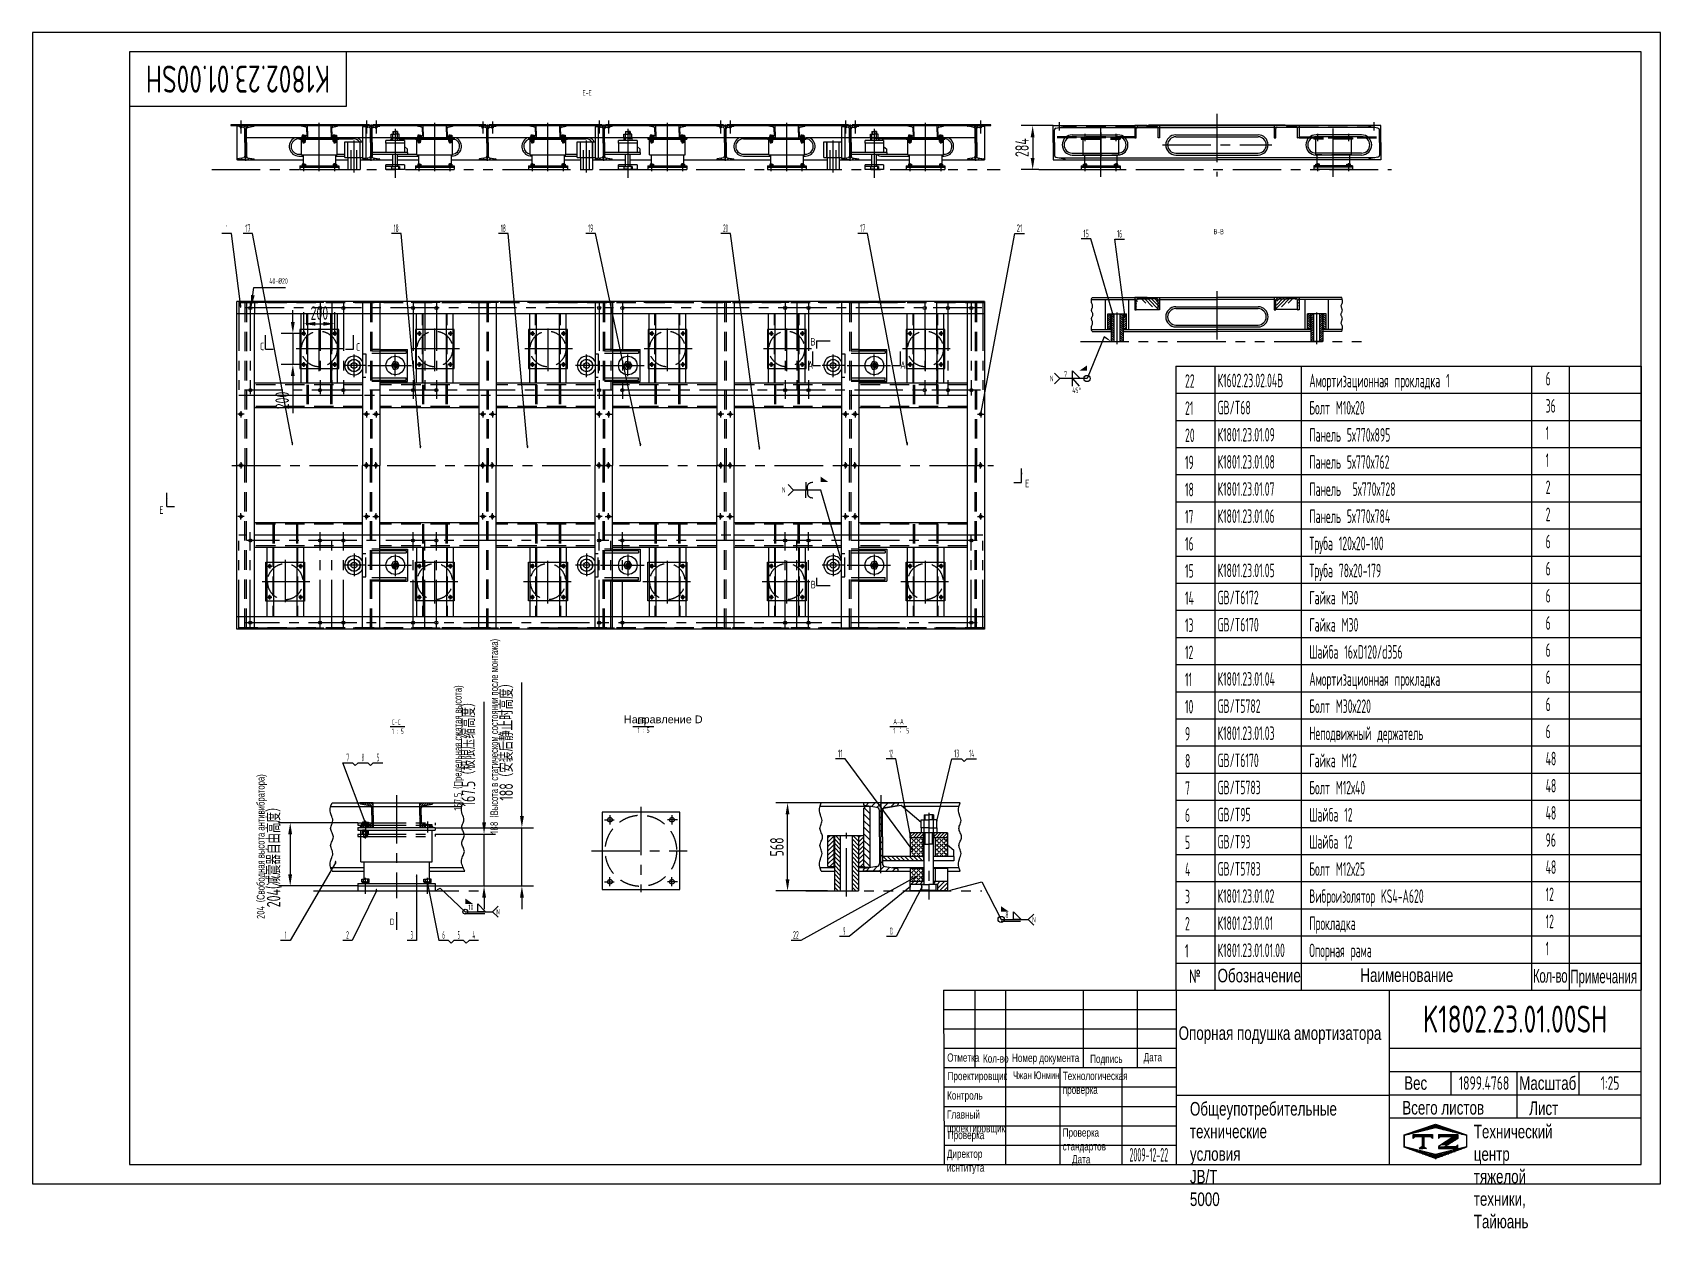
# Model space of a CAD drawing. Header units: millimetres. Extents: x 0 to 10500, y -288 to 7425.
import ezdxf
from ezdxf.enums import TextEntityAlignment as Align

# ---------------------------------------------------------------- set-up
doc = ezdxf.new("R2010")
doc.units = ezdxf.units.MM
doc.header["$LTSCALE"] = 250
for name, pattern in [('F', [0.75, 0.5, -0.25]), ('G', [2, 1.25, -0.25, 0.25, -0.25]), ('K', [2.5, 1.25, -0.25, 0.25, -0.25, 0.25, -0.25])]:
    doc.linetypes.add(name, pattern=pattern)
for name, color, linetype in [('01', 7, 'Continuous'), ('02', 1, 'Continuous'), ('04', 2, 'F'), ('05', 142, 'G'), ('07', 6, 'K'), ('08', 1, 'Continuous'), ('11', 3, 'Continuous'), ('13', 3, 'Continuous'), ('14', 3, 'Continuous'), ('THICK', 7, 'Continuous')]:
    doc.layers.add(name, color=color, linetype=linetype)
doc.styles.add('HZLIB', font='TXT.shx', dxfattribs={"width": 0.5, "height": 87.5})
doc.styles.get("Standard").update_dxf_attribs({"font": 'isocp', "width": 0.707, "bigfont": 'intecad.shx'})
doc.dimstyles.new('INTE', dxfattribs={"dimscale": 25, "dimtxt": 3.5, "dimasz": 3, "dimexe": 3, "dimexo": 0, "dimgap": 1, "dimtad": 1, "dimdsep": 46, "dimtxsty": 'Standard', "dimcen": 0, "dimclrd": 1, "dimclre": 1, "dimclrt": 3, "dimaunit": 1, "dimadec": 0, "dimazin": 0, "dimtfac": 1, "dimtmove": 0, "dimatfit": 0, "dimfxl": 0, "dimarcsym": 0})

msp = doc.modelspace()

# ---------------------------------------------------------------- texts
at = {"style": 'HZLIB', "width": 0.5}
for s, p in [('22', (7433.333, 5133.984)), ('К1602.23.02.04B', (7643.77, 5137.46)), ('Амортизационная прокладка 1', (8235.147, 5136.632)), ('6', (9759.42, 5148.707)), ('21', (7433.333, 4958.984)), ('GB/T68', (7643.77, 4962.461)), ('Болт М10х20', (8235.147, 4961.633)), ('36', (9759.42, 4973.708)), ('20', (7433.333, 4783.984)), ('К1801.23.01.09', (7643.77, 4787.462)), ('Панель 5х770х895', (8235.147, 4786.634)), ('1', (9759.42, 4798.709)), ('19', (7433.333, 4608.985)), ('К1801.23.01.08', (7643.77, 4612.463)), ('Панель 5х770х762', (8235.147, 4611.635)), ('1', (9759.42, 4623.71)), ('18', (7433.333, 4433.985)), ('К1801.23.01.07', (7643.77, 4437.464)), ('Панель  5х770х728', (8235.147, 4436.636)), ('2', (9759.42, 4448.711)), ('17', (7433.333, 4258.985)), ('К1801.23.01.06', (7643.77, 4262.465)), ('Панель 5х770х784', (8235.147, 4261.637)), ('2', (9759.42, 4273.712)), ('16', (7433.333, 4083.985)), ('Труба 120х20-100', (8235.147, 4086.638)), ('6', (9759.42, 4098.713)), ('15', (7433.333, 3908.985)), ('К1801.23.01.05', (7643.77, 3912.467)), ('Труба 78х20-179', (8235.147, 3911.639)), ('6', (9759.42, 3923.714)), ('14', (7433.333, 3733.985)), ('GB/T6172', (7643.77, 3737.468)), ('Гайка М30', (8235.147, 3736.64)), ('6', (9759.42, 3748.715)), ('13', (7433.333, 3558.985)), ('GB/T6170', (7643.77, 3562.469)), ('Гайка М30', (8235.147, 3561.641)), ('6', (9759.42, 3573.716)), ('12', (7433.333, 3383.985)), ('Шайба 16xD120/d356', (8235.147, 3386.642)), ('6', (9759.42, 3398.717)), ('11', (7433.333, 3208.985)), ('К1801.23.01.04', (7643.77, 3212.471)), ('Амортизационная прокладка', (8235.147, 3211.643)), ('6', (9759.42, 3223.718)), ('10', (7433.333, 3033.985)), ('GB/T5782', (7643.77, 3037.472)), ('Болт М30х220', (8235.147, 3036.644)), ('6', (9759.42, 3048.719)), ('9', (7433.333, 2858.985)), ('К1801.23.01.03', (7643.77, 2862.473)), ('Неподвижный держатель', (8235.147, 2861.645)), ('6', (9759.42, 2873.72)), ('8', (7433.333, 2683.985)), ('GB/T6170', (7643.77, 2687.474)), ('Гайка М12', (8235.147, 2686.646)), ('48', (9759.42, 2698.721)), ('7', (7433.333, 2508.985)), ('GB/T5783', (7643.77, 2512.475)), ('Болт М12х40', (8235.147, 2511.647)), ('48', (9759.42, 2523.722)), ('6', (7433.333, 2333.985)), ('GB/T95', (7643.77, 2337.476)), ('Шайба 12', (8235.147, 2336.648)), ('48', (9759.42, 2348.723)), ('5', (7433.333, 2158.985)), ('GB/T93', (7643.77, 2162.477)), ('Шайба 12', (8235.147, 2161.649)), ('96', (9759.42, 2173.724)), ('4', (7433.333, 1983.985)), ('GB/T5783', (7643.77, 1987.478)), ('Болт М12х25', (8235.147, 1986.65)), ('48', (9759.42, 1998.725)), ('3', (7433.333, 1808.985)), ('К1801.23.01.02', (7643.77, 1812.479)), ('Виброизолятор KS4-A620', (8235.147, 1811.651)), ('12', (9759.42, 1823.726)), ('2', (7433.333, 1633.985)), ('К1801.23.01.01', (7643.77, 1637.48)), ('Прокладка', (8235.147, 1636.652)), ('12', (9759.42, 1648.727)), ('1', (7433.333, 1458.985)), ('К1801.23.01.01.00', (7643.77, 1462.481)), ('Опорная рама', (8235.147, 1461.653)), ('1', (9759.42, 1473.728))]:
    msp.add_text(s, height=87.5, dxfattribs=at).set_placement(p)
at = {"insert": (6324.33, 725.022), "char_height": 49.84, "attachment_point": 1}
msp.add_mtext('{\\fArial|b0|i0|c204|p34;\\C3;Чжан Юнмин}', dxfattribs=at)
at = {"layer": '01', "color": 3, "insert": (1526.811, 5805.337), "char_height": 35, "attachment_point": 7}
msp.add_mtext('40-%%C20', dxfattribs=at)
at = {"layer": '01', "char_height": 50, "attachment_point": 1, "rotation": 90}
for s, insert in [('{\\Fisocp,intecad|c204;\\C3;188 (\\fArial|b0|i0|c204|p34;Высота в статическом состоянии после монтажа)}', (2952.649, 2257.391)), ('{\\Fisocp,intecad|c204;\\C3;167.5 (\\fArial|b0|i0|c204|p34;Предельная сжатая высота)}', (2717.862, 2406.979)), ('{\\Fisocp,intecad|c204;\\C3;204 (\\fArial|b0|i0|c204|p34;Свободная высота антивибратора)}', (1446.507, 1708.224))]:
    msp.add_mtext(s, dxfattribs=dict(at, insert=insert))
at = {"layer": '01', "attachment_point": 1}
for s, insert, char_height in [('{\\fArial|b0|i0|c204|p34;\\W1;\\C3;Направление \\fArial|b0|i0|c0|p34;D}', (3814.137, 3020.578), 50), ('{\\Fisocp,intecad|c204;№}', (7460.062, 1382.587), 87.5), ('{\\fArial|b0|i0|c204|p34;Обозначение}', (7643.153, 1386.989), 87.5), ('{\\fArial|b0|i0|c204|p34;Наименование}', (8564.096, 1389.874), 87.5), ('{\\fArial|b0|i0|c204|p34;\\W0.607;\\T0.95;Кол-во}', (9677.941, 1385.149), 87.5), ('{\\fArial|b0|i0|c204|p34;\\W0.607;Примечания}', (9918.685, 1381.414), 87.5), ('{\\fArial|b0|i0|c204|p34;\\C3;Опорная подушка амортизатора}', (7392.19, 1015.739), 87.5), ('{\\fArial|b0|i0|c204|p34;Отметка}', (5899.457, 841.047), 53.25823), ('{\\fArial|b0|i0|c204|p34;Дата}', (7166.694, 843.089), 53.25823), ('{\\fArial|b0|i0|c204|p34;Кол-во}', (6130.421, 834.92), 53.25823), ('{\\fArial|b0|i0|c204|p34;Номер документа}', (6317.505, 839.018), 53.25823), ('{\\fArial|b0|i0|c204|p34;Подпись}', (6821.27, 832.878), 53.25823), ('{\\fArial|b0|i0|c204|p34;Проектировщик}', (5901.8, 722.083), 53.25823), ('{\\fArial|b0|i0|c204|p34;Технологическая\\Pпроверка}', (6644.745, 722.484), 53.25823), ('{\\fArial|b0|i0|c204|p34;Вес}', (8847.406, 693.444), 86.98845), ('{\\fArial|b0|i0|c204|p34;Контроль}', (5898.741, 596.635), 53.25823), ('{\\fArial|b0|i0|c204|p34;Всего листов}', (8834.724, 534.405), 87.5), ('{\\fArial|b0|i0|c204|p34;Лист}', (9653.194, 531.107), 87.5), ('{\\fArial|b0|i0|c204|p34;Главный\\Pпроектировщик}', (5898.27, 474.052), 53.25823), ('{\\fArial|b0|i0|c204|p34;Проверка}', (5903.475, 341.597), 53.25823), ('{\\fArial|b0|i0|c204|p34;Проверка\\Pстандартов}', (6644.235, 357.421), 53.25823), ('{\\fArial|b0|i0|c204|p34;Директор\\Pиснтитута}', (5897.451, 220.592), 53.25823), ('{\\fArial|b0|i0|c204|p34;Дата}', (6704.746, 184.994), 53.25823)]:
    msp.add_mtext(s, dxfattribs=dict(at, insert=insert, char_height=char_height))
for s, insert, char_height, width in [('{\\fArial|b0|i0|c204|p34;Общеупотребительные\\Pтехнические условия \\fArial|b0|i0|c0|p34;JB/T 5000}', (7465.107, 527.81), 87.5, 3.30028), ('{\\fArial|b0|i0|c204|p34;Технический центр\\Pтяжелой техники, Тайюань}', (9296.332, 380.584), 86.98845, 4.08786)]:
    msp.add_mtext(s, dxfattribs=dict(at, insert=insert, char_height=char_height, width=width))
at = {"layer": '02', "width": 0.692308}
for height, p, p2 in [(20, (1335.801, 5648.312), (1347.801, 5648.312)), (20, (6966.435, 5590.494), (6978.435, 5590.494)), (20, (7038.674, 5587.009), (7050.674, 5587.009)), (20, (6109.419, 4953.34), (6121.419, 4953.34)), (20, (1669.757, 4761.489), (1681.757, 4761.489)), (20, (2495.811, 4742.752), (2507.811, 4742.752)), (20, (3186.463, 4742.752), (3198.463, 4742.752)), (20, (3914.719, 4756.045), (3926.719, 4756.045)), (20, (4682.025, 4733.623), (4694.025, 4733.623)), (20, (5635.308, 4761.489), (5647.308, 4761.489)), (20, (2140.671, 2319.833), (2152.671, 2319.833)), (20, (5826.423, 2330.033), (5838.423, 2330.033)), (20, (5655.573, 2245.064), (5667.573, 2245.064)), (20, (5667.556, 2146.17), (5679.556, 2146.17)), (20, (1948.306, 2060.107), (1960.306, 2060.107)), (20, (2212.024, 1879.064), (2224.024, 1879.064)), (20, (2471.233, 1971.844), (2483.233, 1971.844)), (20, (2540.638, 1927.064), (2552.638, 1927.064)), (20, (5655.573, 1909.064), (5667.573, 1909.064)), (10, (5702.862, 1978.78), (5708.862, 1978.78)), (20, (5729.573, 1902.364), (5741.573, 1902.364))]:
    msp.add_text('\\M+5A1F1', height=height, dxfattribs=at).set_placement(p, p2, align=Align.FIT)
at = {"layer": '05', "insert": (9589.455, 693.033), "char_height": 87.02326, "attachment_point": 1}
msp.add_mtext('{\\fArial|b0|i0|c204|p34;\\C0;Масштаб}', dxfattribs=at)
at = {"layer": '11', "width": 0.696129}
msp.add_text('K1802.23.01.00SH', height=175, rotation=180, dxfattribs=at).set_placement((1919.189, 7212.5), (730.811, 7212.5), align=Align.FIT)
at = {"layer": '11'}
for s, height, width, p, p2 in [('1', 49.497, 0.404, (1248.016, 6138.238), (1255.015, 6138.238)), ('17', 49.4975, 0.639402, (1372.1, 6138.238), (1405.332, 6138.238)), ('18', 49.4975, 0.606, (2329.753, 6138.238), (2361.248, 6138.238)), ('18', 49.4975, 0.606, (3020.405, 6138.238), (3051.9, 6138.238)), ('19', 49.4975, 0.567318, (3583.792, 6138.238), (3615.287, 6138.238)), ('20', 49.4975, 0.50872, (4454.278, 6138.238), (4485.773, 6138.238)), ('17', 49.4975, 0.639402, (5337.651, 6138.238), (5370.882, 6138.238)), ('21', 49.4975, 0.715765, (6347.475, 6138.238), (6384.675, 6138.238)), ('15', 49.4975, 0.647779, (6777.751, 6103.732), (6812.745, 6103.732)), ('16', 49.4975, 0.605294, (6995.13, 6102.619), (7028.075, 6102.619)), ('7', 49.497, 0.654873, (2024.302, 2725.283), (2042.13, 2725.283)), ('8', 49.497, 0.514182, (2123.573, 2725.283), (2137.571, 2725.283)), ('5', 49.497, 0.597713, (2219.178, 2725.283), (2236.676, 2725.283)), ('11', 49.4975, 0.749243, (5194.204, 2750.781), (5225.727, 2750.781)), ('12', 49.4975, 0.445832, (5525.188, 2750.781), (5549.685, 2750.781)), ('13', 49.4975, 0.621906, (5943.699, 2750.781), (5977.296, 2750.781)), ('14', 49.4975, 0.578769, (6041.38, 2750.781), (6074.325, 2750.781)), ('1', 49.497, 0.404, (1627.006, 1580.337), (1634.005, 1580.337)), ('2', 49.497, 0.562593, (2023.061, 1580.337), (2040.049, 1580.337)), ('3', 49.497, 0.527686, (2438.602, 1580.337), (2454.049, 1580.337)), ('6', 49.497, 0.600695, (2642.58, 1580.337), (2660.408, 1580.337)), ('5', 49.497, 0.527686, (2741.126, 1580.337), (2756.573, 1580.337)), ('4', 49.497, 0.543846, (2837.456, 1580.337), (2854.954, 1580.337)), ('22', 49.4975, 0.573679, (4905.022, 1580.337), (4942.222, 1580.337)), ('9', 49.497, 0.45496, (5228.793, 1605.835), (5242.791, 1605.835)), ('10', 49.4975, 0.34282, (5529.462, 1605.835), (5547.293, 1605.835)), ('K1802.23.01.00SH', 175, 0.696129, (8968.311, 975), (10156.689, 975)), ('1899.4768', 87.5, 0.656584, (9200, 606.25), (9525, 606.25)), ('1:25', 87.5, 0.656293, (10114.949, 606.25), (10235.051, 606.25)), ('2009-12-22', 87.5, 0.425578, (7075, 143.75), (7325, 143.75))]:
    msp.add_text(s, height=height, dxfattribs=dict(at, width=width)).set_placement(p, p2, align=Align.FIT)
at = {"layer": '11', "width": 0.707}
for s, height, p in [('C', 49, (1466.524, 5361.757)), ('C', 49, (2085.707, 5358.344)), ('B', 49, (5017.538, 5391.883)), ('A', 49, (4999.823, 5242.913)), ('A', 49, (5596.51, 5241.439)), ('E', 49, (6401.675, 4477.772)), ('E', 49, (817.376, 4306.028)), ('B', 49, (5019.251, 3825.588)), ('D', 42, (2304.743, 1656.14))]:
    msp.add_text(s, height=height, dxfattribs=at).set_placement(p, align=Align.BOTTOM_LEFT)
at = {"layer": '11', "color": 3, "linetype": 'Continuous', "char_height": 35, "attachment_point": 1}
for s, insert, width in [('E-E', (3547.651, 7054.017), 331.069), ('B-B', (7618.483, 6159.093), 330.621), ('C-C\\P1 : 5', (2316.928, 2994.438), 331.069), ('D向\\P1 : 5', (3902.447, 3001.465), 231.279), ('A-A\\P1 ： 5', (5551.394, 2998.384), 262.329)]:
    msp.add_mtext(s, dxfattribs=dict(at, insert=insert, width=width))
at = {"layer": '13', "width": 1.010989}
msp.add_text('N', height=35, dxfattribs=at).set_placement((6561.723, 5176.309), (6584.723, 5176.309), align=Align.FIT)
at = {"layer": '13', "width": 0.707}
for s, p in [('7', (6653.771, 5205.309)), ('45%%D', (6705.981, 5100.314))]:
    msp.add_text(s, height=35, dxfattribs=at).set_placement(p)

# ---------------------------------------------------------------- blocks, each defined once
blk = doc.blocks.new('*D116')
at = {"layer": '08', "color": 1, "lineweight": -2}
for p, q in [((2912, 2331), (2912, 3109)), ((2597, 2256), (2987, 2256)), ((2912, 1921), (2912, 2256)), ((2597, 1921), (2987, 1921)), ((2912, 1846), (2912, 1771))]:
    blk.add_line(p, q, dxfattribs=at)
at = {"layer": '08', "color": 1}
for points in [[(2900, 2331), (2925, 2331), (2912, 2256)], [(2900, 1846), (2925, 1846), (2912, 1921)]]:
    blk.add_solid(points, dxfattribs=at)
at = {"layer": 'Defpoints', "color": 0}
for p in [(2597, 2256), (2597, 1921), (2912, 1921)]:
    blk.add_point(p, dxfattribs=at)
at = {"layer": '08', "color": 3, "insert": (2812, 2789), "char_height": 87.5, "attachment_point": 5, "rotation": 90}
blk.add_mtext('167.5（极限压缩高度）', dxfattribs=at)
blk = doc.blocks.new('*D117')
at = {"layer": '08', "color": 1, "lineweight": -2}
for p, q in [((3156, 2372), (3156, 3234)), ((2597, 2297), (3231, 2297)), ((3156, 1921), (3156, 2297)), ((2597, 1921), (3231, 1921)), ((3156, 1846), (3156, 1771))]:
    blk.add_line(p, q, dxfattribs=at)
at = {"layer": '08', "color": 1}
for points in [[(3144, 2372), (3169, 2372), (3156, 2297)], [(3144, 1846), (3169, 1846), (3156, 1921)]]:
    blk.add_solid(points, dxfattribs=at)
at = {"layer": 'Defpoints', "color": 0}
for p in [(2597, 2297), (2597, 1921), (3156, 1921)]:
    blk.add_point(p, dxfattribs=at)
at = {"layer": '08', "color": 3, "insert": (3056, 2868), "char_height": 87.5, "attachment_point": 5, "rotation": 90}
blk.add_mtext('188（安装后静止时高度）', dxfattribs=at)
blk = doc.blocks.new('*U26', base_point=(4377, 639))
at = {"layer": '01'}
blk.add_lwpolyline([(4803, 505), (4853, 455), (4803, 455)], close=True, dxfattribs=at)
blk.add_circle((4723, 455), 20, dxfattribs=at)
blk.add_solid([(4723, 540), (4773, 505), (4723, 455), (4723, 505)], dxfattribs=at)
at = {"layer": '02'}
blk.add_lwpolyline([(4377, 639, 0, 8, 0), (4411, 648, 8, 8, 0)], format="xyseb", dxfattribs=at)
for points in [[(4411, 648), (4598, 697), (4723, 455), (4898, 455)], [(4933, 490), (4898, 455), (4933, 419)]]:
    blk.add_lwpolyline(points, dxfattribs=at)
at = {"layer": '04'}
blk.add_line((4723, 444), (4898, 444), dxfattribs=at)
at = {"layer": '13', "width": 0.707}
blk.add_text('8', height=35, dxfattribs=at).set_placement((4750, 466))
at = {"layer": '13', "width": 1.010989}
blk.add_text('N', height=35, dxfattribs=at).set_placement((4923, 437), (4946, 437), align=Align.FIT)
blk = doc.blocks.new('*U17')
at = {"layer": '01'}
for p, q in [((0, 10), (-9, 5)), ((-9, 5), (-9, 0)), ((-9, -5), (-9, 0)), ((9, 5), (0, 10)), ((9, 0), (9, 5)), ((0, -10), (-9, -5)), ((9, -5), (0, -10)), ((9, 0), (9, -5))]:
    blk.add_line(p, q, dxfattribs=at)
blk.add_circle((0, 0), 4.8, dxfattribs=at)
at = {"layer": '02'}
blk.add_arc((0, 0), 6, 266.5577, 182.6113, dxfattribs=at)
at = {"layer": '05'}
for p, q in [((10, 0), (-10, 0)), ((0, 11), (0, -11))]:
    blk.add_line(p, q, dxfattribs=at)
blk = doc.blocks.new('dd')
at = {"layer": '01', "color": 7, "linetype": 'Continuous'}
for p, q in [((1486, 8179), (1236, 8179)), ((1236, 8129), (1236, 7979)), ((1236, 7929), (1486, 7929))]:
    blk.add_line(p, q, dxfattribs=at)
blk.add_lwpolyline([(1486, 7979), (1486, 8129)], dxfattribs=at)
at = {"layer": '04', "color": 2, "linetype": 'F'}
for p, q in [((1236, 8179), (1236, 8129)), ((1486, 8129), (1486, 8179)), ((1236, 7979), (1236, 7929))]:
    blk.add_line(p, q, dxfattribs=at)
blk.add_lwpolyline([(1486, 7929), (1486, 7979)], dxfattribs=at)
blk.add_circle((1361, 8054), 115, dxfattribs=at)
at = {"layer": '05'}
for p, q in [((1361, 7895), (1361, 8203)), ((1246, 8154), (1276, 8154)), ((1261, 8172), (1261, 8140)), ((1475, 8154), (1445, 8154)), ((1461, 8172), (1461, 8140)), ((1219, 8054), (1494, 8054)), ((1246, 7954), (1276, 7954)), ((1261, 7936), (1261, 7968)), ((1475, 7954), (1445, 7954)), ((1461, 7936), (1461, 7968))]:
    blk.add_line(p, q, dxfattribs=at)
at = {"layer": '01', "rotation": 180}
for p in [(1261, 8154), (1461, 8154), (1261, 7954), (1461, 7954)]:
    blk.add_blockref('*U17', p, dxfattribs=at)
blk = doc.blocks.new('*U21')
at = {"layer": '01'}
for p, q in [((0, 25), (-23, 12)), ((-23, 12), (-23, 0)), ((-23, -12), (-23, 0)), ((23, 12), (0, 25)), ((23, 0), (23, 12)), ((0, -25), (-23, -12)), ((23, -12), (0, -25)), ((23, 0), (23, -12))]:
    blk.add_line(p, q, dxfattribs=at)
blk.add_circle((0, 0), 12, dxfattribs=at)
at = {"layer": '02'}
blk.add_arc((0, 0), 15, 269.245, 180.6744, dxfattribs=at)
at = {"layer": '05'}
for p, q in [((23, 0), (-23, 0)), ((0, 26), (0, -26))]:
    blk.add_line(p, q, dxfattribs=at)
blk = doc.blocks.new('*U7')
at = {"layer": '01'}
for p, q in [((-9.2, 3.1), (-9.2, 0)), ((0, 3.1), (-9.2, 3.1)), ((-9.2, 0), (0, 0)), ((0, 0), (-1.8, 3.1)), ((0, 3.1), (1.8, 0)), ((0, 3.1), (9.2, 3.1)), ((9.2, 0), (0, 0)), ((9.2, 3.1), (9.2, 0))]:
    blk.add_line(p, q, dxfattribs=at)
at = {"layer": '05'}
blk.add_line((0, 5.2), (0, -2.1), dxfattribs=at)
blk = doc.blocks.new('*U125')
at = {"layer": '01'}
for p, q in [((0, 110), (-56, 110)), ((-12, 98), (-52, 105)), ((0, 110), (56, 110)), ((12, 98), (52, 105)), ((-5, 0), (-5, 88)), ((5, 0), (5, 88)), ((-12, -98), (-52, -105)), ((-5, 0), (-5, -88)), ((5, 0), (5, -88)), ((12, -98), (52, -105)), ((0, -110), (-56, -110)), ((0, -110), (56, -110))]:
    blk.add_line(p, q, dxfattribs=at)
for centre, radius, start, end in [((-51, 110), 4.8, 180, 259.2944), ((51, 110), 4.8, 280.7056, 360), ((-14, 88), 9.5, 0, 79.2944), ((14, 88), 9.5, 100.7056, 180), ((-14, -88), 9.5, 280.7056, 0), ((14, -88), 9.5, 180, 259.2944), ((-51, -110), 4.8, 100.7056, 180), ((51, -110), 4.8, 0, 79.2944)]:
    blk.add_arc(centre, radius, start, end, dxfattribs=at)
at = {"layer": '05'}
for p, q in [((0, 117), (0, 0)), ((-8, 0), (7, 0)), ((0, -117), (0, 0))]:
    blk.add_line(p, q, dxfattribs=at)
blk = doc.blocks.new('*U126')
at = {"layer": '01'}
for p, q in [((0, 110), (-56, 110)), ((-12, 98), (-52, 105)), ((0, 110), (56, 110)), ((12, 98), (52, 105)), ((-5, 0), (-5, 88)), ((5, 0), (5, 88)), ((-12, -98), (-52, -105)), ((-5, 0), (-5, -88)), ((5, 0), (5, -88)), ((12, -98), (52, -105)), ((0, -110), (-56, -110)), ((0, -110), (56, -110))]:
    blk.add_line(p, q, dxfattribs=at)
for centre, radius, start, end in [((-51, 110), 4.8, 180, 259.2944), ((51, 110), 4.8, 280.7056, 360), ((-14, 88), 9.5, 0, 79.2944), ((14, 88), 9.5, 100.7056, 180), ((-14, -88), 9.5, 280.7056, 0), ((14, -88), 9.5, 180, 259.2944), ((-51, -110), 4.8, 100.7056, 180), ((51, -110), 4.8, 0, 79.2944)]:
    blk.add_arc(centre, radius, start, end, dxfattribs=at)
at = {"layer": '05'}
for p, q in [((0, 117), (0, 0)), ((-8, 0), (7, 0)), ((0, -117), (0, 0))]:
    blk.add_line(p, q, dxfattribs=at)
blk = doc.blocks.new('*U127')
at = {"layer": '01'}
for p, q in [((0, 110), (-56, 110)), ((-12, 98), (-52, 105)), ((0, 110), (56, 110)), ((12, 98), (52, 105)), ((-5, 0), (-5, 88)), ((5, 0), (5, 88)), ((-12, -98), (-52, -105)), ((-5, 0), (-5, -88)), ((5, 0), (5, -88)), ((12, -98), (52, -105)), ((0, -110), (-56, -110)), ((0, -110), (56, -110))]:
    blk.add_line(p, q, dxfattribs=at)
for centre, radius, start, end in [((-51, 110), 4.8, 180, 259.2944), ((51, 110), 4.8, 280.7056, 360), ((-14, 88), 9.5, 0, 79.2944), ((14, 88), 9.5, 100.7056, 180), ((-14, -88), 9.5, 280.7056, 0), ((14, -88), 9.5, 180, 259.2944), ((-51, -110), 4.8, 100.7056, 180), ((51, -110), 4.8, 0, 79.2944)]:
    blk.add_arc(centre, radius, start, end, dxfattribs=at)
at = {"layer": '05'}
for p, q in [((0, 117), (0, 0)), ((-8, 0), (7, 0)), ((0, -117), (0, 0))]:
    blk.add_line(p, q, dxfattribs=at)
blk = doc.blocks.new('*U128')
at = {"layer": '01'}
for p, q in [((0, 110), (-56, 110)), ((-12, 98), (-52, 105)), ((0, 110), (56, 110)), ((12, 98), (52, 105)), ((-5, 0), (-5, 88)), ((5, 0), (5, 88)), ((-12, -98), (-52, -105)), ((-5, 0), (-5, -88)), ((5, 0), (5, -88)), ((12, -98), (52, -105)), ((0, -110), (-56, -110)), ((0, -110), (56, -110))]:
    blk.add_line(p, q, dxfattribs=at)
for centre, radius, start, end in [((-51, 110), 4.8, 180, 259.2944), ((51, 110), 4.8, 280.7056, 360), ((-14, 88), 9.5, 0, 79.2944), ((14, 88), 9.5, 100.7056, 180), ((-14, -88), 9.5, 280.7056, 0), ((14, -88), 9.5, 180, 259.2944), ((-51, -110), 4.8, 100.7056, 180), ((51, -110), 4.8, 0, 79.2944)]:
    blk.add_arc(centre, radius, start, end, dxfattribs=at)
at = {"layer": '05'}
for p, q in [((0, 117), (0, 0)), ((-8, 0), (7, 0)), ((0, -117), (0, 0))]:
    blk.add_line(p, q, dxfattribs=at)
blk = doc.blocks.new('*U129')
at = {"layer": '01'}
for p, q in [((0, 110), (-56, 110)), ((-12, 98), (-52, 105)), ((0, 110), (56, 110)), ((12, 98), (52, 105)), ((-5, 0), (-5, 88)), ((5, 0), (5, 88)), ((-12, -98), (-52, -105)), ((-5, 0), (-5, -88)), ((5, 0), (5, -88)), ((12, -98), (52, -105)), ((0, -110), (-56, -110)), ((0, -110), (56, -110))]:
    blk.add_line(p, q, dxfattribs=at)
for centre, radius, start, end in [((-51, 110), 4.8, 180, 259.2944), ((51, 110), 4.8, 280.7056, 360), ((-14, 88), 9.5, 0, 79.2944), ((14, 88), 9.5, 100.7056, 180), ((-14, -88), 9.5, 280.7056, 0), ((14, -88), 9.5, 180, 259.2944), ((-51, -110), 4.8, 100.7056, 180), ((51, -110), 4.8, 0, 79.2944)]:
    blk.add_arc(centre, radius, start, end, dxfattribs=at)
at = {"layer": '05'}
for p, q in [((0, 117), (0, 0)), ((-8, 0), (7, 0)), ((0, -117), (0, 0))]:
    blk.add_line(p, q, dxfattribs=at)
blk = doc.blocks.new('*U130')
at = {"layer": '01'}
for p, q in [((0, 110), (-56, 110)), ((-12, 98), (-52, 105)), ((0, 110), (56, 110)), ((12, 98), (52, 105)), ((-5, 0), (-5, 88)), ((5, 0), (5, 88)), ((-12, -98), (-52, -105)), ((-5, 0), (-5, -88)), ((5, 0), (5, -88)), ((12, -98), (52, -105)), ((0, -110), (-56, -110)), ((0, -110), (56, -110))]:
    blk.add_line(p, q, dxfattribs=at)
for centre, radius, start, end in [((-51, 110), 4.8, 180, 259.2944), ((51, 110), 4.8, 280.7056, 360), ((-14, 88), 9.5, 0, 79.2944), ((14, 88), 9.5, 100.7056, 180), ((-14, -88), 9.5, 280.7056, 0), ((14, -88), 9.5, 180, 259.2944), ((-51, -110), 4.8, 100.7056, 180), ((51, -110), 4.8, 0, 79.2944)]:
    blk.add_arc(centre, radius, start, end, dxfattribs=at)
at = {"layer": '05'}
for p, q in [((0, 117), (0, 0)), ((-8, 0), (7, 0)), ((0, -117), (0, 0))]:
    blk.add_line(p, q, dxfattribs=at)
blk = doc.blocks.new('434')
at = {"layer": '01', "color": 7, "linetype": 'Continuous'}
blk.add_circle((1232, 3521), 7, dxfattribs=at)
at = {"layer": '01'}
blk.add_circle((1232, 3521), 4.8, dxfattribs=at)
at = {"layer": '02'}
blk.add_arc((1232, 3521), 6, 356.5577, 272.6113, dxfattribs=at)
at = {"layer": '04', "color": 2, "linetype": 'F'}
for p, q in [((1228, 3530), (1222, 3521)), ((1222, 3521), (1228, 3512)), ((1232, 3530), (1228, 3530)), ((1228, 3512), (1232, 3512)), ((1232, 3530), (1237, 3530)), ((1237, 3512), (1232, 3512)), ((1237, 3530), (1242, 3521)), ((1242, 3521), (1237, 3512))]:
    blk.add_line(p, q, dxfattribs=at)
at = {"layer": '05'}
for p, q in [((1222, 3521), (1243, 3521)), ((1232, 3531), (1232, 3512))]:
    blk.add_line(p, q, dxfattribs=at)
blk = doc.blocks.new('*D138')
at = {"layer": '08', "color": 1, "lineweight": -2}
for p, q in [((6582, 6825), (6376, 6825)), ((6451, 6750), (6451, 6616)), ((6491, 6541), (6376, 6541))]:
    blk.add_line(p, q, dxfattribs=at)
at = {"layer": '08', "color": 1}
for points in [[(6438, 6750), (6463, 6750), (6451, 6825)], [(6438, 6616), (6463, 6616), (6451, 6541)]]:
    blk.add_solid(points, dxfattribs=at)
at = {"layer": 'Defpoints', "color": 0}
for p in [(6582, 6825), (6451, 6541), (6491, 6541)]:
    blk.add_point(p, dxfattribs=at)
at = {"layer": '08', "color": 3, "insert": (6382, 6683), "char_height": 87.5, "attachment_point": 5, "rotation": 90}
blk.add_mtext('284', dxfattribs=at)
blk = doc.blocks.new('*U115')
at = {"layer": '01'}
for p, q in [((-9, 3), (-9, 0)), ((0, 3), (-9, 3)), ((-9, 0), (0, 0)), ((0, 0), (-2, 3)), ((0, 3), (2, 0)), ((0, 3), (9, 3)), ((9, 0), (0, 0)), ((9, 3), (9, 0))]:
    blk.add_line(p, q, dxfattribs=at)
at = {"layer": '05'}
blk.add_line((0, 5), (0, -2), dxfattribs=at)
blk = doc.blocks.new('M')
at = {"layer": '04', "color": 2, "linetype": 'F'}
for p, q in [((5591, 9488), (5634, 9488)), ((5591, 9448), (5591, 9488)), ((5596, 9448), (5596, 9470)), ((5602, 9478), (5630, 9484)), ((5591, 9448), (5591, 9408)), ((5591, 9408), (5634, 9408)), ((5596, 9448), (5596, 9425)), ((5602, 9417), (5630, 9412))]:
    blk.add_line(p, q, dxfattribs=at)
for centre, radius, start, end in [((5604, 9470), 8, 100.7056, 180), ((5630, 9488), 4, 280.7056, 0), ((5604, 9425), 8, 180, 259.2944), ((5630, 9408), 4, 0, 79.2944)]:
    blk.add_arc(centre, radius, start, end, dxfattribs=at)
at = {"layer": '05', "color": 4, "linetype": 'G'}
blk.add_line((5588, 9448), (5597, 9448), dxfattribs=at)
blk = doc.blocks.new('*D139')
at = {"layer": '08', "color": 1, "lineweight": -2}
for p, q in [((1750, 5498), (1750, 5622)), ((1950, 5498), (1950, 5622)), ((1825, 5547), (1875, 5547))]:
    blk.add_line(p, q, dxfattribs=at)
at = {"layer": '08', "color": 1}
for points in [[(1825, 5559), (1825, 5534), (1750, 5547)], [(1875, 5559), (1875, 5534), (1950, 5547)]]:
    blk.add_solid(points, dxfattribs=at)
at = {"layer": 'Defpoints', "color": 0}
for p in [(1750, 5498), (1950, 5547), (1950, 5498)]:
    blk.add_point(p, dxfattribs=at)
at = {"layer": '08', "color": 3, "insert": (1850, 5616), "char_height": 87.5, "attachment_point": 5}
blk.add_mtext('200', dxfattribs=at)
blk = doc.blocks.new('*D140')
at = {"layer": '08', "color": 1, "lineweight": -2}
for p, q in [((1679, 5559), (1679, 5634)), ((1732, 5484), (1604, 5484)), ((1679, 5484), (1679, 5284)), ((1732, 5284), (1604, 5284)), ((1679, 5209), (1679, 4971))]:
    blk.add_line(p, q, dxfattribs=at)
at = {"layer": '08', "color": 1}
for points in [[(1666, 5559), (1691, 5559), (1679, 5484)], [(1666, 5209), (1691, 5209), (1679, 5284)]]:
    blk.add_solid(points, dxfattribs=at)
at = {"layer": 'Defpoints', "color": 0}
for p in [(1732, 5484), (1679, 5284), (1732, 5284)]:
    blk.add_point(p, dxfattribs=at)
at = {"layer": '08', "color": 3, "insert": (1610, 5052), "char_height": 87.5, "attachment_point": 5, "rotation": 90}
blk.add_mtext('200', dxfattribs=at)
blk = doc.blocks.new('*D143')
at = {"layer": '08', "color": 1, "lineweight": -2}
for p, q in [((2097, 2329), (1587, 2329)), ((1662, 2254), (1662, 1996)), ((2097, 1921), (1587, 1921))]:
    blk.add_line(p, q, dxfattribs=at)
at = {"layer": '08', "color": 1}
for points in [[(1649, 2254), (1674, 2254), (1662, 2329)], [(1649, 1996), (1674, 1996), (1662, 1921)]]:
    blk.add_solid(points, dxfattribs=at)
at = {"layer": 'Defpoints', "color": 0}
for p in [(2097, 2329), (1662, 1921), (2097, 1921)]:
    blk.add_point(p, dxfattribs=at)
at = {"layer": '08', "color": 3, "insert": (1559, 2125), "char_height": 87.5, "attachment_point": 5, "rotation": 90}
blk.add_mtext('204(减震器自由高度）', dxfattribs=at)
blk = doc.blocks.new('*U144', base_point=(2798, 650))
at = {"layer": '01'}
blk.add_lwpolyline([(3072, 566), (3122, 516), (3072, 516)], close=True, dxfattribs=at)
blk.add_circle((2992, 516), 16, dxfattribs=at)
blk.add_solid([(2992, 601), (3042, 566), (2992, 516), (2992, 566)], dxfattribs=at)
at = {"layer": '02'}
blk.add_lwpolyline([(2798, 650, 0, 5.41, 0), (2813, 659, 5.41, 5.41, 0)], format="xyseb", dxfattribs=at)
for points in [[(2813, 659), (2829, 667), (2992, 516), (3167, 516)], [(3203, 551), (3167, 516), (3203, 480)]]:
    blk.add_lwpolyline(points, dxfattribs=at)
at = {"layer": '04'}
blk.add_line((2992, 505), (3167, 505), dxfattribs=at)
at = {"layer": '13', "width": 0.707}
blk.add_text('10', height=35, dxfattribs=at).set_placement((3012, 527))
at = {"layer": '13', "width": 1.010989}
blk.add_text('N', height=35, dxfattribs=at).set_placement((3192, 498), (3215, 498), align=Align.FIT)
blk = doc.blocks.new('*U145', base_point=(4665, 2545))
at = {"layer": '01'}
for p in [(4435, 3056), (4435, 2956)]:
    blk.add_line(p, (4435, 3006), dxfattribs=at)
for points in [[(4445, 3006), (4445, 3026, -0.414214), (4475, 3056), (4480, 3056)], [(4445, 3006), (4445, 2986, 0.414214), (4475, 2956), (4480, 2956)]]:
    blk.add_lwpolyline(points, format="xyb", dxfattribs=at)
at = {"layer": '02'}
for points in [[(4320, 3042), (4355, 3006), (4320, 2971)], [(4655, 2578), (4530, 3006), (4355, 3006)]]:
    blk.add_lwpolyline(points, dxfattribs=at)
blk.add_lwpolyline([(4665, 2545, 0, 8, 0), (4655, 2578, 8, 8, 0)], format="xyseb", dxfattribs=at)
at = {"layer": '13', "width": 1.010989}
blk.add_text('N', height=35, dxfattribs=at).set_placement((4280, 2989), (4303, 2989), align=Align.FIT)
blk = doc.blocks.new('*D151')
at = {"layer": '08', "color": 1, "lineweight": -2}
for p, q in [((5128, 2457), (4795, 2457)), ((4870, 1964), (4870, 2382)), ((5128, 1889), (4795, 1889))]:
    blk.add_line(p, q, dxfattribs=at)
at = {"layer": '08', "color": 1}
for points in [[(4857, 2382), (4882, 2382), (4870, 2457)], [(4857, 1964), (4882, 1964), (4870, 1889)]]:
    blk.add_solid(points, dxfattribs=at)
at = {"layer": 'Defpoints', "color": 0}
for p in [(4870, 2457), (5128, 2457), (5128, 1889)]:
    blk.add_point(p, dxfattribs=at)
at = {"layer": '08', "color": 3, "insert": (4801, 2173), "char_height": 87.5, "attachment_point": 5, "rotation": 90}
blk.add_mtext('568', dxfattribs=at)
blk = doc.blocks.new('*U165', base_point=(251.96, 168.31))
at = {"layer": '01'}
for p, q in [((251.96, 168.31), (251.96, 182.31)), ((195.96, 168.31), (251.96, 168.31))]:
    blk.add_line(p, q, dxfattribs=at)
blk = doc.blocks.new('*U166')
at = {"layer": '01'}
for points in [[(415, 292), (25, 292)], [(25, 292), (25, 5)], [(415, 5), (415, 292)], [(25, 5), (415, 5)]]:
    blk.add_lwpolyline(points, dxfattribs=at)
at = {"layer": '02'}
for points in [[(420, 297), (0, 297)], [(0, 297), (0, 0)], [(420, 0), (420, 297)], [(0, 0), (420, 0)]]:
    blk.add_lwpolyline(points, dxfattribs=at)
blk = doc.blocks.new('*X194')
at = {"color": 0}
for p, q in [((127.06, 7.8), (132.06, 7.8)), ((127.06, 7.5), (132.06, 7.5)), ((127.06, 7.2), (127.32, 7.2)), ((127.84, 5.4), (129.64, 5.4)), ((128.3, 5.7), (130.1, 5.7)), ((128.77, 6), (130.57, 6)), ((129.23, 6.3), (131.04, 6.3)), ((129.7, 6.6), (131.51, 6.6)), ((130.16, 6.9), (131.98, 6.9)), ((130.62, 7.2), (132.06, 7.2))]:
    blk.add_line(p, q, dxfattribs=at)
blk = doc.blocks.new('*X195')
at = {"color": 0}
for p, q in [((127.06, 4.8), (132.06, 4.8)), ((127.06, 4.5), (132.06, 4.5)), ((131.84, 5.1), (132.06, 5.1))]:
    blk.add_line(p, q, dxfattribs=at)
blk = doc.blocks.new('*X193')
at = {"color": 0}
for p, q in [((122.34, 4.5), (123.72, 4.5)), ((122.82, 4.8), (123.24, 4.8))]:
    blk.add_line(p, q, dxfattribs=at)
blk = doc.blocks.new('*X192')
at = {"color": 0}
for p, q in [((120.53, 7.8), (125.53, 7.8)), ((120.53, 7.5), (125.53, 7.5)), ((120.53, 7.2), (120.79, 7.2)), ((125.27, 7.2), (125.53, 7.2))]:
    blk.add_line(p, q, dxfattribs=at)
blk = doc.blocks.new('*X191')
at = {"color": 0}
for p, q in [((120.66, 8.7), (121.92, 8.7)), ((121.52, 9), (123.12, 9)), ((122.38, 9.3), (124.32, 9.3)), ((123.24, 9.6), (125.52, 9.6)), ((124.1, 9.9), (128.52, 9.9)), ((124.97, 10.2), (127.67, 10.2)), ((125.83, 10.5), (126.82, 10.5)), ((127.02, 9.6), (129.37, 9.6)), ((128.22, 9.3), (130.22, 9.3)), ((129.42, 9), (131.07, 9)), ((130.62, 8.7), (131.92, 8.7)), ((118.22, 7.8), (118.32, 7.8)), ((118.22, 7.5), (118.27, 7.5)), ((118.22, 7.2), (118.27, 7.2)), ((118.22, 6.9), (118.27, 6.9)), ((118.22, 6.6), (118.27, 6.6)), ((118.22, 6.3), (118.27, 6.3)), ((118.22, 6), (118.27, 6)), ((118.22, 5.7), (118.27, 5.7)), ((118.22, 5.4), (118.27, 5.4)), ((118.22, 5.1), (118.27, 5.1)), ((118.22, 4.8), (118.27, 4.8)), ((118.79, 4.5), (119.42, 4.5)), ((118.94, 8.1), (119.52, 8.1)), ((119.8, 8.4), (120.72, 8.4)), ((131.82, 8.4), (132.77, 8.4)), ((133.02, 8.1), (133.62, 8.1)), ((133.12, 4.5), (133.76, 4.5)), ((134.22, 7.8), (134.32, 7.8)), ((134.27, 7.5), (134.32, 7.5)), ((134.27, 7.2), (134.32, 7.2)), ((134.27, 6.9), (134.32, 6.9)), ((134.27, 6.6), (134.32, 6.6)), ((134.27, 6.3), (134.32, 6.3)), ((134.27, 6), (134.32, 6)), ((134.27, 5.7), (134.32, 5.7)), ((134.27, 5.4), (134.32, 5.4)), ((134.27, 5.1), (134.32, 5.1)), ((134.27, 4.8), (134.32, 4.8)), ((119.61, 4.2), (120.62, 4.2)), ((120.43, 3.9), (121.82, 3.9)), ((121.26, 3.6), (123.02, 3.6)), ((122.08, 3.3), (124.22, 3.3)), ((122.91, 3), (125.42, 3)), ((123.73, 2.7), (128.89, 2.7)), ((124.55, 2.4), (128.07, 2.4)), ((125.38, 2.1), (127.26, 2.1)), ((126.2, 1.8), (126.45, 1.8)), ((127.12, 3), (129.7, 3)), ((128.32, 3.3), (130.51, 3.3)), ((129.52, 3.6), (131.32, 3.6)), ((130.72, 3.9), (132.14, 3.9)), ((131.92, 4.2), (132.95, 4.2))]:
    blk.add_line(p, q, dxfattribs=at)

# ---------------------------------------------------------------- dimensions: what is measured, and where the dimension line sits
at = {"layer": '08'}
for base, p1, p2, picture, middle in [((6450.728, 6541.233), (6582.435, 6825.233), (6490.922, 6541.233), '*D138', (6381.969, 6683.233)), ((1678.987, 5283.818), (1731.857, 5483.818), (1731.857, 5283.818), '*D140', (1610.229, 5052.332)), ((4869.596, 2457.064), (5127.768, 1889.064), (5127.768, 2457.064), '*D151', (4800.846, 2173.064))]:
    dim = msp.add_linear_dim(base=base, p1=p1, p2=p2, angle=90, dimstyle='INTE', dxfattribs=at)
    dim.commit()
    dim.dimension.update_dxf_attribs({"geometry": picture, "text_midpoint": middle})
dim = msp.add_linear_dim(base=(1949.62, 5546.959), p1=(1749.62, 5498.181), p2=(1949.62, 5498.181), dimstyle='INTE', dxfattribs=at)
dim.commit()
dim.dimension.update_dxf_attribs({"geometry": '*D139', "text_midpoint": (1849.62, 5615.717)})
for base, p1, p2, text, picture, middle in [((3156.117, 1921.064), (2597.326, 2297.064), (2597.326, 1921.064), '188\\M+5A3A8\\M+5B0B2\\M+5D7B0\\M+5BAF3\\M+5BEB2\\M+5D6B9\\M+5CAB1\\M+5B8DF\\M+5B6C8\\M+5A3A9', '*D117', (3156.117, 2868.288)), ((2912.267, 1921.064), (2597.326, 2256.064), (2597.326, 1921.064), '167.5\\M+5A3A8\\M+5BCAB\\M+5CFDE\\M+5D1B9\\M+5CBF5\\M+5B8DF\\M+5B6C8\\M+5A3A9', '*D116', (2912.267, 2789.483)), ((1661.764, 1921.064), (2097.326, 2329.064), (2097.326, 1921.064), '204(\\M+5BCF5\\M+5D5F0\\M+5C6F7\\M+5D7D4\\M+5D3C9\\M+5B8DF\\M+5B6C8\\M+5A3A9', '*D143', (1661.764, 2125.064))]:
    dim = msp.add_linear_dim(base=base, p1=p1, p2=p2, angle=90, text=text, dimstyle='INTE', dxfattribs=at)
    dim.commit()
    dim.dimension.update_dxf_attribs({"geometry": picture, "text_midpoint": middle, "dimtype": 160})

# ---------------------------------------------------------------- hatches: boundary and pattern name
at = {"layer": '02', "linetype": 'Continuous'}
h = msp.add_hatch(dxfattribs=at)
h.set_pattern_fill('_USER', color=1, scale=15, angle=45, style=0, pattern_type=0)
h.set_pattern_definition([(45, (667.923, -2662.34), (-10.606602, 10.606602), [])])
edge = h.paths.add_edge_path()
edge.add_line((1369.87, 6635.233), (1379.37, 6635.233))
edge.add_line((1379.37, 6635.233), (1379.37, 6626.772))
edge.add_arc((1388.87, 6626.772), 9.5, 180, 259.2943623)
edge.add_line((1387.106, 6617.437), (1426.712, 6609.95))
edge.add_arc((1425.82, 6605.233), 4.8, 0, 79.2943623, ccw=False)
edge.add_line((1430.62, 6605.233), (1374.62, 6605.233))
edge.add_line((1374.62, 6605.233), (1318.62, 6605.233))
edge.add_arc((1323.42, 6605.233), 4.8, 100.7056377, 180, ccw=False)
edge.add_line((1322.529, 6609.95), (1362.135, 6617.437))
edge.add_arc((1360.37, 6626.772), 9.5, 280.7056377, 360)
edge.add_line((1369.87, 6626.772), (1369.87, 6635.233))
edge = h.paths.add_edge_path()
edge.add_line((1369.87, 6765.233), (1379.37, 6765.233))
edge.add_line((1379.37, 6765.233), (1379.37, 6803.694))
edge.add_arc((1388.87, 6803.694), 9.5, 100.7056377, 180, ccw=False)
edge.add_line((1387.106, 6813.029), (1426.712, 6820.517))
edge.add_arc((1425.82, 6825.233), 4.8, 280.7056377, 360)
edge.add_line((1430.62, 6825.233), (1374.62, 6825.233))
edge.add_line((1374.62, 6825.233), (1318.62, 6825.233))
edge.add_arc((1323.42, 6825.233), 4.8, 180, 259.2943623)
edge.add_line((1322.529, 6820.517), (1362.135, 6813.029))
edge.add_arc((1360.37, 6803.694), 9.5, 0, 79.2943623, ccw=False)
edge.add_line((1369.87, 6803.694), (1369.87, 6765.233))
h = msp.add_hatch(dxfattribs=at)
h.set_pattern_fill('_USER', color=1, scale=15, angle=45, style=0, pattern_type=0)
h.set_pattern_definition([(45, (1477.923, -2662.34), (-10.606602, 10.606602), [])])
edge = h.paths.add_edge_path()
edge.add_line((2179.87, 6635.233), (2189.37, 6635.233))
edge.add_line((2189.37, 6635.233), (2189.37, 6626.772))
edge.add_arc((2198.87, 6626.772), 9.5, 180, 259.2943623)
edge.add_line((2197.106, 6617.437), (2236.712, 6609.95))
edge.add_arc((2235.82, 6605.233), 4.8, 0, 79.2943623, ccw=False)
edge.add_line((2240.62, 6605.233), (2184.62, 6605.233))
edge.add_line((2184.62, 6605.233), (2128.62, 6605.233))
edge.add_arc((2133.42, 6605.233), 4.8, 100.7056377, 180, ccw=False)
edge.add_line((2132.529, 6609.95), (2172.135, 6617.437))
edge.add_arc((2170.37, 6626.772), 9.5, 280.7056377, 360)
edge.add_line((2179.87, 6626.772), (2179.87, 6635.233))
edge = h.paths.add_edge_path()
edge.add_line((2179.87, 6765.233), (2189.37, 6765.233))
edge.add_line((2189.37, 6765.233), (2189.37, 6803.694))
edge.add_arc((2198.87, 6803.694), 9.5, 100.7056377, 180, ccw=False)
edge.add_line((2197.106, 6813.029), (2236.712, 6820.517))
edge.add_arc((2235.82, 6825.233), 4.8, 280.7056377, 360)
edge.add_line((2240.62, 6825.233), (2184.62, 6825.233))
edge.add_line((2184.62, 6825.233), (2128.62, 6825.233))
edge.add_arc((2133.42, 6825.233), 4.8, 180, 259.2943623)
edge.add_line((2132.529, 6820.517), (2172.135, 6813.029))
edge.add_arc((2170.37, 6803.694), 9.5, 0, 79.2943623, ccw=False)
edge.add_line((2179.87, 6803.694), (2179.87, 6765.233))
h = msp.add_hatch(dxfattribs=at)
h.set_pattern_fill('_USER', color=1, scale=15, angle=45, style=0, pattern_type=0)
h.set_pattern_definition([(45, (2227.923, -2662.34), (-10.606602, 10.606602), [])])
edge = h.paths.add_edge_path()
edge.add_line((2929.87, 6635.233), (2939.37, 6635.233))
edge.add_line((2939.37, 6635.233), (2939.37, 6626.772))
edge.add_arc((2948.87, 6626.772), 9.5, 180, 259.2943623)
edge.add_line((2947.106, 6617.437), (2986.712, 6609.95))
edge.add_arc((2985.82, 6605.233), 4.8, 0, 79.2943623, ccw=False)
edge.add_line((2990.62, 6605.233), (2934.62, 6605.233))
edge.add_line((2934.62, 6605.233), (2878.62, 6605.233))
edge.add_arc((2883.42, 6605.233), 4.8, 100.7056377, 180, ccw=False)
edge.add_line((2882.529, 6609.95), (2922.135, 6617.437))
edge.add_arc((2920.37, 6626.772), 9.5, 280.7056377, 360)
edge.add_line((2929.87, 6626.772), (2929.87, 6635.233))
edge = h.paths.add_edge_path()
edge.add_line((2929.87, 6765.233), (2939.37, 6765.233))
edge.add_line((2939.37, 6765.233), (2939.37, 6803.694))
edge.add_arc((2948.87, 6803.694), 9.5, 100.7056377, 180, ccw=False)
edge.add_line((2947.106, 6813.029), (2986.712, 6820.517))
edge.add_arc((2985.82, 6825.233), 4.8, 280.7056377, 360)
edge.add_line((2990.62, 6825.233), (2934.62, 6825.233))
edge.add_line((2934.62, 6825.233), (2878.62, 6825.233))
edge.add_arc((2883.42, 6825.233), 4.8, 180, 259.2943623)
edge.add_line((2882.529, 6820.517), (2922.135, 6813.029))
edge.add_arc((2920.37, 6803.694), 9.5, 0, 79.2943623, ccw=False)
edge.add_line((2929.87, 6803.694), (2929.87, 6765.233))
h = msp.add_hatch(dxfattribs=at)
h.set_pattern_fill('_USER', color=1, scale=15, angle=45, style=0, pattern_type=0)
h.set_pattern_definition([(45, (2977.923, -2662.34), (-10.606602, 10.606602), [])])
edge = h.paths.add_edge_path()
edge.add_line((3679.87, 6635.233), (3689.37, 6635.233))
edge.add_line((3689.37, 6635.233), (3689.37, 6626.772))
edge.add_arc((3698.87, 6626.772), 9.5, 180, 259.2943623)
edge.add_line((3697.106, 6617.437), (3736.712, 6609.95))
edge.add_arc((3735.82, 6605.233), 4.8, 0, 79.2943623, ccw=False)
edge.add_line((3740.62, 6605.233), (3684.62, 6605.233))
edge.add_line((3684.62, 6605.233), (3628.62, 6605.233))
edge.add_arc((3633.42, 6605.233), 4.8, 100.7056377, 180, ccw=False)
edge.add_line((3632.529, 6609.95), (3672.135, 6617.437))
edge.add_arc((3670.37, 6626.772), 9.5, 280.7056377, 360)
edge.add_line((3679.87, 6626.772), (3679.87, 6635.233))
edge = h.paths.add_edge_path()
edge.add_line((3679.87, 6765.233), (3689.37, 6765.233))
edge.add_line((3689.37, 6765.233), (3689.37, 6803.694))
edge.add_arc((3698.87, 6803.694), 9.5, 100.7056377, 180, ccw=False)
edge.add_line((3697.106, 6813.029), (3736.712, 6820.517))
edge.add_arc((3735.82, 6825.233), 4.8, 280.7056377, 360)
edge.add_line((3740.62, 6825.233), (3684.62, 6825.233))
edge.add_line((3684.62, 6825.233), (3628.62, 6825.233))
edge.add_arc((3633.42, 6825.233), 4.8, 180, 259.2943623)
edge.add_line((3632.529, 6820.517), (3672.135, 6813.029))
edge.add_arc((3670.37, 6803.694), 9.5, 0, 79.2943623, ccw=False)
edge.add_line((3679.87, 6803.694), (3679.87, 6765.233))
h = msp.add_hatch(dxfattribs=at)
h.set_pattern_fill('_USER', color=1, scale=15, angle=45, style=0, pattern_type=0)
h.set_pattern_definition([(45, (3761.923, -2662.34), (-10.606602, 10.606602), [])])
edge = h.paths.add_edge_path()
edge.add_line((4463.87, 6635.233), (4473.37, 6635.233))
edge.add_line((4473.37, 6635.233), (4473.37, 6626.772))
edge.add_arc((4482.87, 6626.772), 9.5, 180, 259.2943623)
edge.add_line((4481.106, 6617.437), (4520.712, 6609.95))
edge.add_arc((4519.82, 6605.233), 4.8, 0, 79.2943623, ccw=False)
edge.add_line((4524.62, 6605.233), (4468.62, 6605.233))
edge.add_line((4468.62, 6605.233), (4412.62, 6605.233))
edge.add_arc((4417.42, 6605.233), 4.8, 100.7056377, 180, ccw=False)
edge.add_line((4416.529, 6609.95), (4456.135, 6617.437))
edge.add_arc((4454.37, 6626.772), 9.5, 280.7056377, 360)
edge.add_line((4463.87, 6626.772), (4463.87, 6635.233))
edge = h.paths.add_edge_path()
edge.add_line((4463.87, 6765.233), (4473.37, 6765.233))
edge.add_line((4473.37, 6765.233), (4473.37, 6803.694))
edge.add_arc((4482.87, 6803.694), 9.5, 100.7056377, 180, ccw=False)
edge.add_line((4481.106, 6813.029), (4520.712, 6820.517))
edge.add_arc((4519.82, 6825.233), 4.8, 280.7056377, 360)
edge.add_line((4524.62, 6825.233), (4468.62, 6825.233))
edge.add_line((4468.62, 6825.233), (4412.62, 6825.233))
edge.add_arc((4417.42, 6825.233), 4.8, 180, 259.2943623)
edge.add_line((4416.529, 6820.517), (4456.135, 6813.029))
edge.add_arc((4454.37, 6803.694), 9.5, 0, 79.2943623, ccw=False)
edge.add_line((4463.87, 6803.694), (4463.87, 6765.233))
h = msp.add_hatch(dxfattribs=at)
h.set_pattern_fill('_USER', color=1, scale=15, angle=45, style=0, pattern_type=0)
h.set_pattern_definition([(45, (4567.923, -2662.34), (-10.606602, 10.606602), [])])
edge = h.paths.add_edge_path()
edge.add_line((5269.87, 6635.233), (5279.37, 6635.233))
edge.add_line((5279.37, 6635.233), (5279.37, 6626.772))
edge.add_arc((5288.87, 6626.772), 9.5, 180, 259.2943623)
edge.add_line((5287.106, 6617.437), (5326.712, 6609.95))
edge.add_arc((5325.82, 6605.233), 4.8, 0, 79.2943623, ccw=False)
edge.add_line((5330.62, 6605.233), (5274.62, 6605.233))
edge.add_line((5274.62, 6605.233), (5218.62, 6605.233))
edge.add_arc((5223.42, 6605.233), 4.8, 100.7056377, 180, ccw=False)
edge.add_line((5222.529, 6609.95), (5262.135, 6617.437))
edge.add_arc((5260.37, 6626.772), 9.5, 280.7056377, 360)
edge.add_line((5269.87, 6626.772), (5269.87, 6635.233))
edge = h.paths.add_edge_path()
edge.add_line((5269.87, 6765.233), (5279.37, 6765.233))
edge.add_line((5279.37, 6765.233), (5279.37, 6803.694))
edge.add_arc((5288.87, 6803.694), 9.5, 100.7056377, 180, ccw=False)
edge.add_line((5287.106, 6813.029), (5326.712, 6820.517))
edge.add_arc((5325.82, 6825.233), 4.8, 280.7056377, 360)
edge.add_line((5330.62, 6825.233), (5274.62, 6825.233))
edge.add_line((5274.62, 6825.233), (5218.62, 6825.233))
edge.add_arc((5223.42, 6825.233), 4.8, 180, 259.2943623)
edge.add_line((5222.529, 6820.517), (5262.135, 6813.029))
edge.add_arc((5260.37, 6803.694), 9.5, 0, 79.2943623, ccw=False)
edge.add_line((5269.87, 6803.694), (5269.87, 6765.233))
h = msp.add_hatch(dxfattribs=at)
h.set_pattern_fill('_USER', color=1, scale=15, angle=45, style=0, pattern_type=0)
h.set_pattern_definition([(45, (5377.923, -2662.34), (-10.606602, 10.606602), [])])
edge = h.paths.add_edge_path()
edge.add_line((6079.87, 6635.233), (6089.37, 6635.233))
edge.add_line((6089.37, 6635.233), (6089.37, 6626.772))
edge.add_arc((6098.87, 6626.772), 9.5, 180, 259.2943623)
edge.add_line((6097.106, 6617.437), (6136.712, 6609.95))
edge.add_arc((6135.82, 6605.233), 4.8, 0, 79.2943623, ccw=False)
edge.add_line((6140.62, 6605.233), (6084.62, 6605.233))
edge.add_line((6084.62, 6605.233), (6028.62, 6605.233))
edge.add_arc((6033.42, 6605.233), 4.8, 100.7056377, 180, ccw=False)
edge.add_line((6032.529, 6609.95), (6072.135, 6617.437))
edge.add_arc((6070.37, 6626.772), 9.5, 280.7056377, 360)
edge.add_line((6079.87, 6626.772), (6079.87, 6635.233))
edge = h.paths.add_edge_path()
edge.add_line((6079.87, 6765.233), (6089.37, 6765.233))
edge.add_line((6089.37, 6765.233), (6089.37, 6803.694))
edge.add_arc((6098.87, 6803.694), 9.5, 100.7056377, 180, ccw=False)
edge.add_line((6097.106, 6813.029), (6136.712, 6820.517))
edge.add_arc((6135.82, 6825.233), 4.8, 280.7056377, 360)
edge.add_line((6140.62, 6825.233), (6084.62, 6825.233))
edge.add_line((6084.62, 6825.233), (6028.62, 6825.233))
edge.add_arc((6033.42, 6825.233), 4.8, 180, 259.2943623)
edge.add_line((6032.529, 6820.517), (6072.135, 6813.029))
edge.add_arc((6070.37, 6803.694), 9.5, 0, 79.2943623, ccw=False)
edge.add_line((6079.87, 6803.694), (6079.87, 6765.233))
h = msp.add_hatch(dxfattribs=at)
h.set_pattern_fill('_USER', color=1, scale=15, angle=315, style=0, pattern_type=0)
h.set_pattern_definition([(315, (635.658, 1383.959), (10.606602, 10.606602), [])])
edge = h.paths.add_edge_path(flags=17)
edge.add_line((7196.135, 5716.652), (7189.435, 5709.952))
edge.add_line((7182.735, 5716.652), (7189.435, 5709.952))
edge = h.paths.add_edge_path()
edge.add_line((7196.135, 5716.652), (7189.435, 5709.952))
edge.add_line((7182.735, 5716.652), (7189.435, 5709.952))
edge.add_arc((7186.135, 5709.952), 3.3, 270.2621289, 360)
edge.add_arc((7192.735, 5709.952), 3.3, 180, 269.7378711)
edge.add_line((7109.435, 5716.652), (7109.435, 5636.652))
edge.add_line((7119.435, 5638.173), (7119.435, 5697.671))
edge.add_arc((7117.914, 5638.173), 1.521, 270, 360)
edge.add_line((7109.435, 5636.652), (7117.914, 5636.652))
edge.add_arc((7128.435, 5697.652), 9, 90, 179.8782228)
edge.add_line((7128.435, 5706.652), (7186.15, 5706.652))
edge.add_line((7189.435, 5716.652), (7109.435, 5716.652))
edge.add_line((7259.435, 5638.173), (7259.435, 5697.671))
edge.add_line((7269.435, 5716.652), (7269.435, 5636.652))
edge.add_line((7269.435, 5636.652), (7260.956, 5636.652))
edge.add_arc((7260.956, 5638.173), 1.521, 180, 270)
edge.add_arc((7250.435, 5697.652), 9, 0.1217772, 90)
edge.add_line((7189.435, 5716.652), (7269.435, 5716.652))
edge.add_line((7250.435, 5706.652), (7192.72, 5706.652))
h = msp.add_hatch(dxfattribs=at)
h.set_pattern_fill('_USER', color=1, angle=45, style=0, double=1, pattern_type=0)
h.set_pattern_definition([(45, (635.6583, 1263.7221), (-0.70710678, 0.70710678), []), (135, (635.6583, 1263.7221), (-0.70710678, -0.70710678), [])])
h.paths.add_polyline_path([(7182.735, 5716.652), (7189.435, 5709.952), (7196.135, 5716.652)])
h = msp.add_hatch(dxfattribs=at)
h.set_pattern_fill('_USER', color=1, scale=15, angle=315, style=0, pattern_type=0)
h.set_pattern_definition([(225, (14643.212, 1383.959), (-10.606602, 10.606602), [])])
edge = h.paths.add_edge_path(flags=17)
edge.add_line((8082.735, 5716.652), (8089.435, 5709.952))
edge.add_line((8096.135, 5716.652), (8089.435, 5709.952))
edge = h.paths.add_edge_path()
edge.add_line((8082.735, 5716.652), (8089.435, 5709.952))
edge.add_line((8096.135, 5716.652), (8089.435, 5709.952))
edge.add_arc((8092.735, 5709.952), 3.3, 180, 269.7378711)
edge.add_arc((8086.135, 5709.952), 3.3, 270.2621289, 360)
edge.add_line((8169.435, 5716.652), (8169.435, 5636.652))
edge.add_line((8159.435, 5638.173), (8159.435, 5697.671))
edge.add_arc((8160.956, 5638.173), 1.521, 180, 270)
edge.add_line((8169.435, 5636.652), (8160.956, 5636.652))
edge.add_arc((8150.435, 5697.652), 9, 0.1217772, 90)
edge.add_line((8150.435, 5706.652), (8092.72, 5706.652))
edge.add_line((8089.435, 5716.652), (8169.435, 5716.652))
edge.add_line((8019.435, 5638.173), (8019.435, 5697.671))
edge.add_line((8009.435, 5716.652), (8009.435, 5636.652))
edge.add_line((8009.435, 5636.652), (8017.914, 5636.652))
edge.add_arc((8017.914, 5638.173), 1.521, 270, 360)
edge.add_arc((8028.435, 5697.652), 9, 90, 179.8782228)
edge.add_line((8089.435, 5716.652), (8009.435, 5716.652))
edge.add_line((8028.435, 5706.652), (8086.15, 5706.652))
h = msp.add_hatch(dxfattribs=at)
h.set_pattern_fill('_USER', color=1, angle=45, style=0, double=1, pattern_type=0)
h.set_pattern_definition([(135, (14643.2122, 1263.7221), (0.70710678, 0.70710678), []), (45, (14643.2122, 1263.7221), (0.70710678, -0.70710678), [])])
h.paths.add_polyline_path([(8096.135, 5716.652), (8089.435, 5709.952), (8082.735, 5716.652)])
h = msp.add_hatch(dxfattribs=at)
h.set_pattern_fill('_USER', color=1, scale=10, angle=405, style=0, pattern_type=0)
h.set_pattern_definition([(45, (10804.141, -396.817), (-7.071068, 7.071068), [])])
h.paths.add_polyline_path([(6935.435, 5511.652), (6955.435, 5511.652), (6955.435, 5611.652), (6935.435, 5611.652)])
h.paths.add_polyline_path([(7055.435, 5611.652), (7035.435, 5611.652), (7035.435, 5511.652), (7055.435, 5511.652)])
h = msp.add_hatch(dxfattribs=at)
h.set_pattern_fill('_USER', color=1, scale=10, angle=135, style=0, pattern_type=0)
h.set_pattern_definition([(135, (10804.141, -396.817), (-7.071068, -7.071068), [])])
h.paths.add_polyline_path([(6956.435, 5432.652), (6976.435, 5432.652), (6976.435, 5611.652), (6956.435, 5611.652)])
h.paths.add_polyline_path([(7014.435, 5432.652), (7034.435, 5432.652), (7034.435, 5611.652), (7014.435, 5611.652)])
h = msp.add_hatch(dxfattribs=at)
h.set_pattern_fill('_USER', color=1, scale=10, angle=405, style=0, pattern_type=0)
h.set_pattern_definition([(135, (4474.729, -396.817), (7.071068, 7.071068), [])])
h.paths.add_polyline_path([(8343.435, 5611.652), (8323.435, 5611.652), (8323.435, 5511.652), (8343.435, 5511.652)])
h.paths.add_polyline_path([(8223.435, 5511.652), (8243.435, 5511.652), (8243.435, 5611.652), (8223.435, 5611.652)])
h = msp.add_hatch(dxfattribs=at)
h.set_pattern_fill('_USER', color=1, scale=10, angle=135, style=0, pattern_type=0)
h.set_pattern_definition([(45, (4474.729, -396.817), (7.071068, -7.071068), [])])
h.paths.add_polyline_path([(8322.435, 5432.652), (8302.435, 5432.652), (8302.435, 5611.652), (8322.435, 5611.652)])
h.paths.add_polyline_path([(8264.435, 5432.652), (8244.435, 5432.652), (8244.435, 5611.652), (8264.435, 5611.652)])
h = msp.add_hatch(dxfattribs=at)
h.set_pattern_fill('_USER', color=1, scale=10, angle=315, style=0, pattern_type=0)
h.set_pattern_definition([(225, (5005.644, 5996.569), (-7.071068, 7.071068), [])])
h.paths.add_polyline_path([(2520.354, 2315.598, -0.360487322), (2507.326, 2331.32), (2507.326, 2377.064), (2507.326, 2422.808, -0.360487322), (2520.354, 2438.53), (2576.812, 2449.203, 0.360487322), (2583.326, 2457.064), (2497.326, 2457.064), (2497.326, 2377.064), (2497.326, 2297.064), (2533.326, 2297.064), (2533.326, 2313.146)])
h.paths.add_polyline_path([(2561.326, 2307.852), (2561.326, 2297.064), (2583.326, 2297.064, 0.360487322), (2576.812, 2304.925)])
h = msp.add_hatch(dxfattribs=at)
h.set_pattern_fill('_USER', color=1, scale=30, angle=45, style=0, pattern_type=0)
h.set_pattern_definition([(45, (-10017.83, -3025.265), (-21.213203, 21.213203), [])])
edge = h.paths.add_edge_path()
edge.add_line((5584.074, 2457.064), (5584.074, 2449.138))
edge.add_arc((5574.474, 2449.138), 9.6, -80.5376778, 0, ccw=False)
edge.add_line((5576.052, 2439.669), (5497.45, 2426.568))
edge.add_arc((5500.574, 2407.827), 19, 99.4623222, 180)
edge.add_line((5481.574, 2407.827), (5481.574, 2237.064))
edge.add_line((5481.574, 2237.064), (5481.574, 2066.301))
edge.add_arc((5500.574, 2066.301), 19, 180, 260.5376778)
edge.add_line((5497.45, 2047.56), (5576.052, 2034.459))
edge.add_arc((5574.474, 2024.99), 9.6, 0, 80.5376778, ccw=False)
edge.add_line((5584.074, 2024.99), (5584.074, 2017.064))
edge.add_line((5584.074, 2017.064), (5472.074, 2017.064))
edge.add_line((5472.074, 2017.064), (5360.074, 2017.064))
edge.add_line((5360.074, 2017.064), (5360.074, 2024.99))
edge.add_arc((5369.674, 2024.99), 9.6, 99.4623222, 180, ccw=False)
edge.add_line((5368.096, 2034.459), (5446.697, 2047.56))
edge.add_arc((5443.574, 2066.301), 19, 279.4623222, 360)
edge.add_line((5462.574, 2066.301), (5462.574, 2237.064))
edge.add_line((5462.574, 2237.064), (5462.574, 2407.827))
edge.add_arc((5443.574, 2407.827), 19, 0, 80.5376778)
edge.add_line((5446.697, 2426.568), (5368.096, 2439.669))
edge.add_arc((5369.674, 2449.138), 9.6, 180, 260.5376778, ccw=False)
edge.add_line((5360.074, 2449.138), (5360.074, 2457.064))
edge.add_line((5360.074, 2457.064), (5472.074, 2457.064))
edge.add_line((5472.074, 2457.064), (5584.074, 2457.064))
edge = h.paths.add_edge_path(flags=16)
edge.add_line((5472.074, 2457.064), (5360.074, 2457.064))
h = msp.add_hatch(dxfattribs=at)
h.set_pattern_fill('_USER', color=1, scale=4, angle=45, style=0, pattern_type=0)
h.set_pattern_definition([(135, (5005.6435, 5996.569), (2.828427, 2.828427), [])])
h.paths.add_polyline_path([(2575.326, 2305.206), (2575.326, 2317.299), (2560.826, 2317.299), (2560.826, 2307.947)])
h.paths.add_polyline_path([(2519.326, 2317.299), (2519.326, 2315.828, 0.016459393), (2520.354, 2315.598), (2533.826, 2313.051), (2533.826, 2317.299)])
h = msp.add_hatch(dxfattribs=at)
h.set_pattern_fill('_USER', color=1, scale=20, angle=45, style=0, pattern_type=0)
h.set_pattern_definition([(45, (-2228.36, 446.149), (-14.142136, 14.142136), [])])
h.paths.add_polyline_path([(5360.074, 2247.064), (5330.074, 2247.064), (5330.074, 2047.064), (5360.074, 2047.064)])
h.paths.add_polyline_path([(5170.074, 2247.064), (5130.074, 2247.064), (5130.074, 2047.064), (5170.074, 2047.064)])
h = msp.add_hatch(dxfattribs=at)
h.set_pattern_fill('_USER', color=1, scale=20, angle=135, style=0, pattern_type=0)
h.set_pattern_definition([(135, (12867.486, -9769.873), (-14.142136, -14.142136), [])])
h.paths.add_polyline_path([(5172.074, 1889.064), (5212.074, 1889.064), (5212.074, 2247.064), (5172.074, 2247.064)])
h.paths.add_polyline_path([(5288.074, 1889.064), (5328.074, 1889.064), (5328.074, 2247.064), (5288.074, 2247.064)])
h = msp.add_hatch(dxfattribs=at)
h.set_pattern_fill('_USER', color=1, scale=15, angle=45, style=0, pattern_type=0)
h.set_pattern_definition([(45, (1687.432, 3267.045), (-10.6066, 10.6066), [])])
h.paths.add_polyline_path([(5815.947, 2263.064), (5815.947, 2231.064), (5901.573, 2231.064), (5901.573, 2263.064)])
h.paths.add_polyline_path([(5747.198, 2263.064), (5661.573, 2263.064), (5661.573, 2231.064), (5747.198, 2231.064)])
h.paths.add_polyline_path([(5652.711, 2251.696), (5671.675, 2251.696), (5671.675, 2276.312), (5652.711, 2276.312)], flags=9)
h = msp.add_hatch(dxfattribs=at)
h.set_pattern_fill('ANGLE', color=1, scale=3, angle=45, style=0)
h.set_pattern_definition([(45, (1135.383, 1190.261), (-14.81742, 14.81742), [15.24, -5.715]), (135, (1135.383, 1190.261), (-14.81742, -14.81742), [15.24, -5.715])])
h.paths.add_polyline_path([(5661.573, 2111.064), (5741.573, 2111.064), (5741.573, 2231.064), (5661.573, 2231.064)])
h.paths.add_polyline_path([(5821.573, 2111.064), (5901.573, 2111.064), (5901.573, 2231.064), (5821.573, 2231.064)])
h = msp.add_hatch(dxfattribs=at)
h.set_pattern_fill('_USER', color=1, scale=20, angle=315, style=0, pattern_type=0)
h.set_pattern_definition([(315, (-4036.244, 2921.309), (14.142136, 14.142136), [])])
h.paths.add_polyline_path([(5747.577, 2083.064), (5747.577, 2111.064), (5481.574, 2111.064), (5481.574, 2083.064)])
h = msp.add_hatch(dxfattribs=at)
h.set_pattern_fill('ANGLE', color=1, scale=3, angle=45, style=0)
h.set_pattern_definition([(45, (1135.383, 1028.261), (-14.81742, 14.81742), [15.24, -5.715]), (135, (1135.383, 1028.261), (-14.81742, -14.81742), [15.24, -5.715])])
h.paths.add_polyline_path([(5741.573, 2033.064), (5661.573, 2033.064), (5661.573, 1949.064), (5741.573, 1949.064)])
h = msp.add_hatch(dxfattribs=at)
h.set_pattern_fill('_USER', color=1, scale=20, angle=45, style=0, pattern_type=0)
h.set_pattern_definition([(45, (1619.328, 1307.421), (-14.14214, 14.14214), [])])
h.paths.add_polyline_path([(5813.573, 1949.064), (5813.573, 1931.064), (5827.573, 1931.064), (5836.661, 1931.064), (5836.661, 1889.064), (5901.573, 1889.064), (5901.573, 1949.064)])
h.paths.add_polyline_path([(5661.573, 1949.064), (5661.573, 1931.064), (5751.573, 1931.064), (5751.573, 1949.064)])

# ---------------------------------------------------------------- linework, layer by layer
for p, q in [((1734.62, 6635.518), (1734.62, 6737.233)), ((1964.62, 6635.518), (1964.62, 6737.233)), ((2479.62, 6635.518), (2479.62, 6737.233)), ((2709.62, 6635.518), (2709.62, 6737.233)), ((3209.624, 6635.518), (3209.624, 6737.233)), ((3439.624, 6635.518), (3439.624, 6737.233)), ((3979.624, 6635.518), (3979.624, 6737.233)), ((4209.624, 6635.518), (4209.624, 6737.233)), ((4749.62, 6635.518), (4749.62, 6737.233)), ((4979.62, 6635.518), (4979.62, 6737.233)), ((5644.62, 6635.518), (5644.62, 6737.233)), ((5874.62, 6635.518), (5874.62, 6737.233)), ((7375, 5273.984), (7375, 1248.985)), ((7375, 5273.984), (10375, 5273.984)), ((7625, 5273.984), (7625, 1248.985)), ((8181.876, 5273.984), (8181.876, 1248.985)), ((9668.718, 5273.984), (9668.718, 1248.985)), ((9910.821, 5273.984), (9910.821, 1248.985)), ((10375, 5273.984), (10375, 1248.985)), ((7375, 5098.984), (10375, 5098.984)), ((7375, 4923.984), (10375, 4923.984)), ((7375, 4748.984), (10375, 4748.984)), ((7375, 4573.985), (10375, 4573.985)), ((7375, 4398.985), (10375, 4398.985)), ((7375, 4223.985), (10375, 4223.985)), ((7375, 4048.985), (10375, 4048.985)), ((7375, 3873.985), (10375, 3873.985)), ((7375, 3698.985), (10375, 3698.985)), ((7375, 3523.985), (10375, 3523.985)), ((7375, 3348.985), (10375, 3348.985)), ((7375, 3173.985), (10375, 3173.985)), ((7375, 2998.985), (10375, 2998.985)), ((7375, 2823.985), (10375, 2823.985)), ((7375, 2648.985), (10375, 2648.985)), ((7375, 2473.985), (10375, 2473.985)), ((2117.326, 2077.635), (2117.326, 2281.064)), ((2577.326, 2077.635), (2577.326, 2281.064)), ((7375, 2298.985), (10375, 2298.985)), ((7375, 2123.985), (10375, 2123.985)), ((7375, 1948.985), (10375, 1948.985)), ((7375, 1773.985), (10375, 1773.985)), ((7375, 1598.985), (10375, 1598.985)), ((7375, 1423.985), (10375, 1423.985)), ((7375, 1248.985), (10375, 1248.985))]:
    msp.add_line(p, q)
at = {"layer": '01'}
for p, q in [((2173.62, 6830.233), (1278.62, 6830.233)), ((1278.62, 6830.233), (1278.62, 6825.233)), ((1278.62, 6825.233), (2158.62, 6825.233)), ((1318.62, 6825.233), (1318.62, 6605.233)), ((2133.62, 6825.233), (3658.62, 6825.233)), ((2173.62, 6825.233), (2173.62, 6830.233)), ((2923.62, 6830.005), (2195.62, 6829.784)), ((2195.62, 6825.233), (2195.62, 6829.784)), ((2923.62, 6825.233), (2923.62, 6830.005)), ((3673.62, 6830.233), (2945.62, 6830.012)), ((2945.62, 6825.233), (2945.62, 6830.012)), ((3673.62, 6825.233), (3673.62, 6830.233)), ((3673.62, 6825.233), (3673.62, 6830.233)), ((3673.62, 6825.233), (4442.62, 6825.233)), ((4457.62, 6830.233), (3695.62, 6830.233)), ((3695.62, 6830.233), (3695.62, 6825.233)), ((3695.62, 6825.233), (3695.62, 6830.233)), ((3695.62, 6825.233), (3695.62, 6830.233)), ((3695.62, 6830.233), (3695.62, 6825.233)), ((3695.62, 6825.233), (3695.62, 6830.233)), ((4457.62, 6825.233), (4457.62, 6830.233)), ((4457.62, 6825.233), (5248.62, 6825.233)), ((5263.62, 6830.233), (4479.62, 6830.233)), ((4479.62, 6825.233), (4479.62, 6830.233)), ((4479.62, 6830.233), (4479.62, 6825.233)), ((4479.62, 6825.233), (4479.62, 6830.233)), ((5263.62, 6825.233), (5263.62, 6830.233)), ((5263.62, 6825.233), (6154.62, 6825.233)), ((6180.62, 6830.233), (5285.62, 6830.233)), ((5285.62, 6830.233), (5285.62, 6825.233)), ((5285.62, 6825.233), (5285.62, 6830.233)), ((6140.62, 6825.233), (6140.62, 6605.233)), ((6180.62, 6825.233), (6180.62, 6830.233)), ((6582.435, 6715.233), (6582.435, 6825.233)), ((6582.435, 6825.233), (6661.435, 6825.233)), ((6661.435, 6825.233), (7639.435, 6825.233)), ((7199.435, 6825.233), (7199.435, 6830.233)), ((7199.435, 6830.233), (8079.435, 6830.233)), ((8617.435, 6825.233), (7639.435, 6825.233)), ((8079.435, 6825.233), (8079.435, 6830.233)), ((1369.87, 6765.233), (1379.37, 6765.233)), ((2179.87, 6745.233), (1379.37, 6745.233)), ((1717.87, 6740.233), (1724.62, 6740.233)), ((1739.605, 6734.133), (1749.62, 6734.133)), ((1739.605, 6723.333), (1739.605, 6734.133)), ((1749.62, 6723.333), (1739.605, 6723.333)), ((1749.62, 6737.233), (1740.42, 6737.233)), ((1740.42, 6737.233), (1740.42, 6734.133)), ((1740.42, 6734.133), (1749.62, 6734.133)), ((1743.62, 6723.333), (1743.62, 6734.133)), ((1743.62, 6723.333), (1743.62, 6714.851)), ((1749.62, 6734.133), (1747.831, 6737.233)), ((1749.62, 6737.233), (1758.82, 6737.233)), ((1749.62, 6737.233), (1751.41, 6734.133)), ((1758.82, 6734.133), (1749.62, 6734.133)), ((1759.635, 6734.133), (1749.62, 6734.133)), ((1749.62, 6723.333), (1759.635, 6723.333)), ((1755.62, 6723.333), (1755.62, 6734.133)), ((1755.62, 6723.333), (1755.62, 6714.851)), ((1758.82, 6737.233), (1758.82, 6734.133)), ((1759.635, 6723.333), (1759.635, 6734.133)), ((1939.605, 6734.133), (1949.62, 6734.133)), ((1939.605, 6723.333), (1939.605, 6734.133)), ((1949.62, 6723.333), (1939.605, 6723.333)), ((1940.42, 6737.233), (1940.42, 6734.133)), ((1949.62, 6737.233), (1940.42, 6737.233)), ((1940.42, 6734.133), (1949.62, 6734.133)), ((1943.62, 6723.333), (1943.62, 6734.133)), ((1943.62, 6723.333), (1943.62, 6714.851)), ((1949.62, 6737.233), (1947.831, 6734.133)), ((1949.62, 6734.133), (1951.41, 6737.233)), ((1949.62, 6737.233), (1958.82, 6737.233)), ((1959.635, 6734.133), (1949.62, 6734.133)), ((1958.82, 6734.133), (1949.62, 6734.133)), ((1949.62, 6723.333), (1959.635, 6723.333)), ((1955.62, 6723.333), (1955.62, 6734.133)), ((1955.62, 6723.333), (1955.62, 6714.851)), ((1958.82, 6737.233), (1958.82, 6734.133)), ((1959.635, 6723.333), (1959.635, 6734.133)), ((1974.62, 6740.233), (2067.87, 6740.233)), ((2013.62, 6620.233), (2013.62, 6720.233)), ((2128.62, 6745.233), (2128.62, 6612.992)), ((2148.62, 6745.233), (2148.62, 6612.992)), ((2179.87, 6765.233), (2189.37, 6765.233)), ((2929.87, 6745.233), (2189.37, 6745.233)), ((2324.37, 6728.233), (2324.37, 6744.318)), ((2354.37, 6728.233), (2354.37, 6744.318)), ((2364.795, 6740.233), (2469.62, 6740.233)), ((2484.605, 6734.133), (2494.62, 6734.133)), ((2484.605, 6723.333), (2484.605, 6734.133)), ((2494.62, 6723.333), (2484.605, 6723.333)), ((2494.62, 6737.233), (2485.42, 6737.233)), ((2485.42, 6737.233), (2485.42, 6734.133)), ((2485.42, 6734.133), (2494.62, 6734.133)), ((2488.62, 6723.333), (2488.62, 6734.133)), ((2488.62, 6723.333), (2488.62, 6714.851)), ((2494.62, 6734.133), (2492.831, 6737.233)), ((2494.62, 6737.233), (2503.82, 6737.233)), ((2494.62, 6737.233), (2496.41, 6734.133)), ((2503.82, 6734.133), (2494.62, 6734.133)), ((2504.635, 6734.133), (2494.62, 6734.133)), ((2494.62, 6723.333), (2504.635, 6723.333)), ((2500.62, 6723.333), (2500.62, 6734.133)), ((2500.62, 6723.333), (2500.62, 6714.851)), ((2503.82, 6737.233), (2503.82, 6734.133)), ((2504.635, 6723.333), (2504.635, 6734.133)), ((2684.605, 6734.133), (2694.62, 6734.133)), ((2684.605, 6723.333), (2684.605, 6734.133)), ((2694.62, 6723.333), (2684.605, 6723.333)), ((2685.42, 6737.233), (2685.42, 6734.133)), ((2694.62, 6737.233), (2685.42, 6737.233)), ((2685.42, 6734.133), (2694.62, 6734.133)), ((2688.62, 6723.333), (2688.62, 6734.133)), ((2688.62, 6723.333), (2688.62, 6714.851)), ((2694.62, 6737.233), (2692.831, 6734.133)), ((2694.62, 6734.133), (2696.41, 6737.233)), ((2694.62, 6737.233), (2703.82, 6737.233)), ((2704.635, 6734.133), (2694.62, 6734.133)), ((2703.82, 6734.133), (2694.62, 6734.133)), ((2694.62, 6723.333), (2704.635, 6723.333)), ((2700.62, 6723.333), (2700.62, 6734.133)), ((2700.62, 6723.333), (2700.62, 6714.851)), ((2703.82, 6737.233), (2703.82, 6734.133)), ((2704.635, 6723.333), (2704.635, 6734.133)), ((2929.87, 6765.233), (2939.37, 6765.233)), ((3679.87, 6745.233), (2939.37, 6745.233)), ((3214.609, 6734.133), (3224.624, 6734.133)), ((3214.609, 6723.333), (3214.609, 6734.133)), ((3224.624, 6723.333), (3214.609, 6723.333)), ((3224.624, 6737.233), (3215.424, 6737.233)), ((3215.424, 6737.233), (3215.424, 6734.133)), ((3215.424, 6734.133), (3224.624, 6734.133)), ((3218.624, 6723.333), (3218.624, 6734.133)), ((3218.624, 6723.333), (3218.624, 6714.851)), ((3224.624, 6734.133), (3222.834, 6737.233)), ((3224.624, 6737.233), (3233.824, 6737.233)), ((3224.624, 6737.233), (3226.414, 6734.133)), ((3233.824, 6734.133), (3224.624, 6734.133)), ((3234.639, 6734.133), (3224.624, 6734.133)), ((3224.624, 6723.333), (3234.639, 6723.333)), ((3230.624, 6723.333), (3230.624, 6734.133)), ((3230.624, 6723.333), (3230.624, 6714.851)), ((3233.824, 6737.233), (3233.824, 6734.133)), ((3234.639, 6723.333), (3234.639, 6734.133)), ((3414.609, 6734.133), (3424.624, 6734.133)), ((3414.609, 6723.333), (3414.609, 6734.133)), ((3424.624, 6723.333), (3414.609, 6723.333)), ((3415.424, 6737.233), (3415.424, 6734.133)), ((3424.624, 6737.233), (3415.424, 6737.233)), ((3415.424, 6734.133), (3424.624, 6734.133)), ((3418.624, 6723.333), (3418.624, 6734.133)), ((3418.624, 6723.333), (3418.624, 6714.851)), ((3424.624, 6737.233), (3422.834, 6734.133)), ((3424.624, 6734.133), (3426.414, 6737.233)), ((3424.624, 6737.233), (3433.824, 6737.233)), ((3434.639, 6734.133), (3424.624, 6734.133)), ((3433.824, 6734.133), (3424.624, 6734.133)), ((3424.624, 6723.333), (3434.639, 6723.333)), ((3430.624, 6723.333), (3430.624, 6734.133)), ((3430.624, 6723.333), (3430.624, 6714.851)), ((3433.824, 6737.233), (3433.824, 6734.133)), ((3434.639, 6723.333), (3434.639, 6734.133)), ((3449.624, 6740.233), (3567.87, 6740.233)), ((3513.62, 6620.233), (3513.62, 6720.233)), ((3628.62, 6745.233), (3628.62, 6612.992)), ((3648.62, 6745.233), (3648.62, 6612.992)), ((3679.87, 6765.233), (3689.37, 6765.233)), ((4463.87, 6745.233), (3689.37, 6745.233)), ((3824.37, 6728.233), (3824.37, 6744.318)), ((3854.37, 6728.233), (3854.37, 6744.318)), ((3984.609, 6734.133), (3994.624, 6734.133)), ((3984.609, 6723.333), (3984.609, 6734.133)), ((3994.624, 6723.333), (3984.609, 6723.333)), ((3994.624, 6737.233), (3985.424, 6737.233)), ((3985.424, 6737.233), (3985.424, 6734.133)), ((3985.424, 6734.133), (3994.624, 6734.133)), ((3988.624, 6723.333), (3988.624, 6734.133)), ((3988.624, 6723.333), (3988.624, 6714.851)), ((3994.624, 6734.133), (3992.834, 6737.233)), ((3994.624, 6737.233), (4003.824, 6737.233)), ((3994.624, 6737.233), (3996.414, 6734.133)), ((4003.824, 6734.133), (3994.624, 6734.133)), ((4004.639, 6734.133), (3994.624, 6734.133)), ((3994.624, 6723.333), (4004.639, 6723.333)), ((4000.624, 6723.333), (4000.624, 6734.133)), ((4000.624, 6723.333), (4000.624, 6714.851)), ((4003.824, 6737.233), (4003.824, 6734.133)), ((4004.639, 6723.333), (4004.639, 6734.133)), ((4184.609, 6734.133), (4194.624, 6734.133)), ((4184.609, 6723.333), (4184.609, 6734.133)), ((4194.624, 6723.333), (4184.609, 6723.333)), ((4185.424, 6737.233), (4185.424, 6734.133)), ((4194.624, 6737.233), (4185.424, 6737.233)), ((4185.424, 6734.133), (4194.624, 6734.133)), ((4188.624, 6723.333), (4188.624, 6734.133)), ((4188.624, 6723.333), (4188.624, 6714.851)), ((4194.624, 6737.233), (4192.834, 6734.133)), ((4194.624, 6734.133), (4196.414, 6737.233)), ((4194.624, 6737.233), (4203.824, 6737.233)), ((4204.639, 6734.133), (4194.624, 6734.133)), ((4203.824, 6734.133), (4194.624, 6734.133)), ((4194.624, 6723.333), (4204.639, 6723.333)), ((4200.624, 6723.333), (4200.624, 6734.133)), ((4200.624, 6723.333), (4200.624, 6714.851)), ((4203.824, 6737.233), (4203.824, 6734.133)), ((4204.639, 6723.333), (4204.639, 6734.133)), ((4463.87, 6765.233), (4473.37, 6765.233)), ((4739.62, 6745.233), (4473.37, 6745.233)), ((4585.37, 6740.233), (4739.62, 6740.233)), ((4754.605, 6734.133), (4764.62, 6734.133)), ((4754.605, 6723.333), (4754.605, 6734.133)), ((4764.62, 6723.333), (4754.605, 6723.333)), ((4764.62, 6737.233), (4755.42, 6737.233)), ((4755.42, 6737.233), (4755.42, 6734.133)), ((4755.42, 6734.133), (4764.62, 6734.133)), ((4758.62, 6723.333), (4758.62, 6734.133)), ((4758.62, 6723.333), (4758.62, 6714.851)), ((4764.62, 6734.133), (4762.831, 6737.233)), ((4764.62, 6737.233), (4773.82, 6737.233)), ((4764.62, 6737.233), (4766.41, 6734.133)), ((4773.82, 6734.133), (4764.62, 6734.133)), ((4774.635, 6734.133), (4764.62, 6734.133)), ((4764.62, 6723.333), (4774.635, 6723.333)), ((4770.62, 6723.333), (4770.62, 6734.133)), ((4770.62, 6723.333), (4770.62, 6714.851)), ((4773.82, 6737.233), (4773.82, 6734.133)), ((4774.635, 6723.333), (4774.635, 6734.133)), ((4954.605, 6734.133), (4964.62, 6734.133)), ((4954.605, 6723.333), (4954.605, 6734.133)), ((4964.62, 6723.333), (4954.605, 6723.333)), ((4955.42, 6737.233), (4955.42, 6734.133)), ((4964.62, 6737.233), (4955.42, 6737.233)), ((4955.42, 6734.133), (4964.62, 6734.133)), ((4958.62, 6723.333), (4958.62, 6734.133)), ((4958.62, 6723.333), (4958.62, 6714.851)), ((4964.62, 6737.233), (4962.831, 6734.133)), ((4964.62, 6734.133), (4966.41, 6737.233)), ((4964.62, 6737.233), (4973.82, 6737.233)), ((4974.635, 6734.133), (4964.62, 6734.133)), ((4973.82, 6734.133), (4964.62, 6734.133)), ((4964.62, 6723.333), (4974.635, 6723.333)), ((4970.62, 6723.333), (4970.62, 6734.133)), ((4970.62, 6723.333), (4970.62, 6714.851)), ((4973.82, 6737.233), (4973.82, 6734.133)), ((4974.635, 6723.333), (4974.635, 6734.133)), ((5269.87, 6745.233), (4989.62, 6745.233)), ((5103.62, 6620.233), (5103.62, 6720.233)), ((5218.62, 6745.233), (5218.62, 6612.992)), ((5238.62, 6745.233), (5238.62, 6612.992)), ((5269.87, 6765.233), (5279.37, 6765.233)), ((6079.87, 6745.233), (5279.37, 6745.233)), ((5414.37, 6728.233), (5414.37, 6744.318)), ((5444.37, 6728.233), (5444.37, 6744.318)), ((5479.37, 6740.233), (5634.62, 6740.233)), ((5649.605, 6734.133), (5659.62, 6734.133)), ((5649.605, 6723.333), (5649.605, 6734.133)), ((5659.62, 6723.333), (5649.605, 6723.333)), ((5659.62, 6737.233), (5650.42, 6737.233)), ((5650.42, 6737.233), (5650.42, 6734.133)), ((5650.42, 6734.133), (5659.62, 6734.133)), ((5653.62, 6723.333), (5653.62, 6734.133)), ((5653.62, 6723.333), (5653.62, 6714.851)), ((5659.62, 6734.133), (5657.831, 6737.233)), ((5659.62, 6737.233), (5668.82, 6737.233)), ((5659.62, 6737.233), (5661.41, 6734.133)), ((5668.82, 6734.133), (5659.62, 6734.133)), ((5669.635, 6734.133), (5659.62, 6734.133)), ((5659.62, 6723.333), (5669.635, 6723.333)), ((5665.62, 6723.333), (5665.62, 6734.133)), ((5665.62, 6723.333), (5665.62, 6714.851)), ((5668.82, 6737.233), (5668.82, 6734.133)), ((5669.635, 6723.333), (5669.635, 6734.133)), ((5849.605, 6734.133), (5859.62, 6734.133)), ((5849.605, 6723.333), (5849.605, 6734.133)), ((5859.62, 6723.333), (5849.605, 6723.333)), ((5850.42, 6737.233), (5850.42, 6734.133)), ((5859.62, 6737.233), (5850.42, 6737.233)), ((5850.42, 6734.133), (5859.62, 6734.133)), ((5853.62, 6723.333), (5853.62, 6734.133)), ((5853.62, 6723.333), (5853.62, 6714.851)), ((5859.62, 6737.233), (5857.831, 6734.133)), ((5859.62, 6734.133), (5861.41, 6737.233)), ((5859.62, 6737.233), (5868.82, 6737.233)), ((5869.635, 6734.133), (5859.62, 6734.133)), ((5868.82, 6734.133), (5859.62, 6734.133)), ((5859.62, 6723.333), (5869.635, 6723.333)), ((5865.62, 6723.333), (5865.62, 6734.133)), ((5865.62, 6723.333), (5865.62, 6714.851)), ((5868.82, 6737.233), (5868.82, 6734.133)), ((5869.635, 6723.333), (5869.635, 6734.133)), ((6079.87, 6765.233), (6089.37, 6765.233)), ((1369.87, 6635.233), (1369.87, 6626.772)), ((1369.87, 6635.233), (1379.37, 6635.233)), ((1379.37, 6635.233), (1379.37, 6626.772)), ((1717.87, 6640.233), (1734.62, 6640.233)), ((1717.87, 6628.233), (1744.62, 6628.233)), ((1743.62, 6714.851), (1749.62, 6714.851)), ((1755.62, 6714.851), (1749.62, 6714.851)), ((1943.62, 6714.851), (1949.62, 6714.851)), ((1955.62, 6714.851), (1949.62, 6714.851)), ((1954.62, 6628.233), (2013.62, 6628.233)), ((1964.62, 6640.233), (2013.62, 6640.233)), ((2034.62, 6620.233), (2034.62, 6541.233)), ((2112.62, 6620.233), (2112.62, 6541.233)), ((2179.87, 6635.233), (2179.87, 6626.772)), ((2179.87, 6635.233), (2189.37, 6635.233)), ((2189.37, 6635.233), (2189.37, 6626.772)), ((2324.37, 6571.233), (2324.37, 6638.233)), ((2354.37, 6571.233), (2354.37, 6638.233)), ((2354.62, 6628.233), (2489.62, 6628.233)), ((2399.37, 6689.352), (2419.37, 6672.233)), ((2419.37, 6652.233), (2419.37, 6672.233)), ((2419.37, 6640.233), (2479.62, 6640.233)), ((2488.62, 6714.851), (2494.62, 6714.851)), ((2500.62, 6714.851), (2494.62, 6714.851)), ((2688.62, 6714.851), (2694.62, 6714.851)), ((2700.62, 6714.851), (2694.62, 6714.851)), ((2699.62, 6628.233), (2704.62, 6628.233)), ((2929.87, 6635.233), (2929.87, 6626.772)), ((2929.87, 6635.233), (2939.37, 6635.233)), ((2939.37, 6635.233), (2939.37, 6626.772)), ((3217.87, 6628.233), (3219.624, 6628.233)), ((3218.624, 6714.851), (3224.624, 6714.851)), ((3230.624, 6714.851), (3224.624, 6714.851)), ((3418.624, 6714.851), (3424.624, 6714.851)), ((3430.624, 6714.851), (3424.624, 6714.851)), ((3429.624, 6628.233), (3513.62, 6628.233)), ((3439.624, 6640.233), (3513.62, 6640.233)), ((3534.62, 6620.233), (3534.62, 6541.233)), ((3612.62, 6620.233), (3612.62, 6541.233)), ((3679.87, 6635.233), (3679.87, 6626.772)), ((3679.87, 6635.233), (3689.37, 6635.233)), ((3689.37, 6635.233), (3689.37, 6626.772)), ((3824.37, 6571.233), (3824.37, 6638.233)), ((3854.37, 6571.233), (3854.37, 6638.233)), ((3899.37, 6689.352), (3919.37, 6672.233)), ((3919.37, 6652.233), (3919.37, 6672.233)), ((3988.624, 6714.851), (3994.624, 6714.851)), ((4000.624, 6714.851), (3994.624, 6714.851)), ((4188.624, 6714.851), (4194.624, 6714.851)), ((4200.624, 6714.851), (4194.624, 6714.851)), ((4463.87, 6635.233), (4463.87, 6626.772)), ((4463.87, 6635.233), (4473.37, 6635.233)), ((4473.37, 6635.233), (4473.37, 6626.772)), ((4585.37, 6640.233), (4749.62, 6640.233)), ((4585.37, 6628.233), (4759.62, 6628.233)), ((4758.62, 6714.851), (4764.62, 6714.851)), ((4770.62, 6714.851), (4764.62, 6714.851)), ((4958.62, 6714.851), (4964.62, 6714.851)), ((4970.62, 6714.851), (4964.62, 6714.851)), ((4969.62, 6628.233), (4985.37, 6628.233)), ((4979.62, 6640.233), (4985.37, 6640.233)), ((5124.62, 6620.233), (5124.62, 6541.233)), ((5202.62, 6620.233), (5202.62, 6541.233)), ((5269.87, 6635.233), (5269.87, 6626.772)), ((5269.87, 6635.233), (5279.37, 6635.233)), ((5279.37, 6635.233), (5279.37, 6626.772)), ((5414.37, 6571.233), (5414.37, 6638.233)), ((5444.37, 6571.233), (5444.37, 6638.233)), ((5479.37, 6628.233), (5654.62, 6628.233)), ((5489.37, 6689.352), (5509.37, 6672.233)), ((5509.37, 6652.233), (5509.37, 6672.233)), ((5509.37, 6640.233), (5644.62, 6640.233)), ((5653.62, 6714.851), (5659.62, 6714.851)), ((5665.62, 6714.851), (5659.62, 6714.851)), ((5853.62, 6714.851), (5859.62, 6714.851)), ((5865.62, 6714.851), (5859.62, 6714.851)), ((5864.62, 6628.233), (5879.37, 6628.233)), ((5874.62, 6640.233), (5879.37, 6640.233)), ((6079.87, 6635.233), (6079.87, 6626.772)), ((6079.87, 6635.233), (6089.37, 6635.233)), ((6089.37, 6635.233), (6089.37, 6626.772)), ((6582.435, 6715.233), (6582.435, 6605.233)), ((1749.62, 6575.833), (1739.605, 6575.833)), ((1739.605, 6575.833), (1739.605, 6568.333)), ((1739.605, 6568.333), (1749.62, 6568.333)), ((1743.62, 6568.333), (1743.62, 6575.833)), ((1749.62, 6575.833), (1759.635, 6575.833)), ((1759.635, 6568.333), (1749.62, 6568.333)), ((1755.62, 6568.333), (1755.62, 6575.833)), ((1759.635, 6575.833), (1759.635, 6568.333)), ((1939.605, 6575.833), (1939.605, 6568.333)), ((1949.62, 6575.833), (1939.605, 6575.833)), ((1939.605, 6568.333), (1949.62, 6568.333)), ((1943.62, 6568.333), (1943.62, 6575.833)), ((1949.62, 6575.833), (1959.635, 6575.833)), ((1959.635, 6568.333), (1949.62, 6568.333)), ((1955.62, 6568.333), (1955.62, 6575.833)), ((1959.635, 6575.833), (1959.635, 6568.333)), ((2034.62, 6541.233), (2112.62, 6541.233)), ((2148.62, 6612.992), (2128.62, 6612.992)), ((2279.37, 6541.233), (2279.37, 6571.233)), ((2399.37, 6571.233), (2399.37, 6541.233)), ((2494.62, 6575.833), (2484.605, 6575.833)), ((2484.605, 6575.833), (2484.605, 6568.333)), ((2484.605, 6568.333), (2494.62, 6568.333)), ((2488.62, 6568.333), (2488.62, 6575.833)), ((2494.62, 6575.833), (2504.635, 6575.833)), ((2504.635, 6568.333), (2494.62, 6568.333)), ((2500.62, 6568.333), (2500.62, 6575.833)), ((2504.635, 6575.833), (2504.635, 6568.333)), ((2684.605, 6575.833), (2684.605, 6568.333)), ((2694.62, 6575.833), (2684.605, 6575.833)), ((2684.605, 6568.333), (2694.62, 6568.333)), ((2688.62, 6568.333), (2688.62, 6575.833)), ((2694.62, 6575.833), (2704.635, 6575.833)), ((2704.635, 6568.333), (2694.62, 6568.333)), ((2700.62, 6568.333), (2700.62, 6575.833)), ((2704.635, 6575.833), (2704.635, 6568.333)), ((3224.624, 6575.833), (3214.609, 6575.833)), ((3214.609, 6575.833), (3214.609, 6568.333)), ((3214.609, 6568.333), (3224.624, 6568.333)), ((3218.624, 6568.333), (3218.624, 6575.833)), ((3224.624, 6575.833), (3234.639, 6575.833)), ((3234.639, 6568.333), (3224.624, 6568.333)), ((3230.624, 6568.333), (3230.624, 6575.833)), ((3234.639, 6575.833), (3234.639, 6568.333)), ((3414.609, 6575.833), (3414.609, 6568.333)), ((3424.624, 6575.833), (3414.609, 6575.833)), ((3414.609, 6568.333), (3424.624, 6568.333)), ((3418.624, 6568.333), (3418.624, 6575.833)), ((3424.624, 6575.833), (3434.639, 6575.833)), ((3434.639, 6568.333), (3424.624, 6568.333)), ((3430.624, 6568.333), (3430.624, 6575.833)), ((3434.639, 6575.833), (3434.639, 6568.333)), ((3534.62, 6541.233), (3612.62, 6541.233)), ((3648.62, 6612.992), (3628.62, 6612.992)), ((3779.37, 6541.233), (3779.37, 6571.233)), ((3899.37, 6571.233), (3899.37, 6541.233)), ((3994.624, 6575.833), (3984.609, 6575.833)), ((3984.609, 6575.833), (3984.609, 6568.333)), ((3984.609, 6568.333), (3994.624, 6568.333)), ((3988.624, 6568.333), (3988.624, 6575.833)), ((3994.624, 6575.833), (4004.639, 6575.833)), ((4004.639, 6568.333), (3994.624, 6568.333)), ((4000.624, 6568.333), (4000.624, 6575.833)), ((4004.639, 6575.833), (4004.639, 6568.333)), ((4184.609, 6575.833), (4184.609, 6568.333)), ((4194.624, 6575.833), (4184.609, 6575.833)), ((4184.609, 6568.333), (4194.624, 6568.333)), ((4188.624, 6568.333), (4188.624, 6575.833)), ((4194.624, 6575.833), (4204.639, 6575.833)), ((4204.639, 6568.333), (4194.624, 6568.333)), ((4200.624, 6568.333), (4200.624, 6575.833)), ((4204.639, 6575.833), (4204.639, 6568.333)), ((4764.62, 6575.833), (4754.605, 6575.833)), ((4754.605, 6575.833), (4754.605, 6568.333)), ((4754.605, 6568.333), (4764.62, 6568.333)), ((4758.62, 6568.333), (4758.62, 6575.833)), ((4764.62, 6575.833), (4774.635, 6575.833)), ((4774.635, 6568.333), (4764.62, 6568.333)), ((4770.62, 6568.333), (4770.62, 6575.833)), ((4774.635, 6575.833), (4774.635, 6568.333)), ((4954.605, 6575.833), (4954.605, 6568.333)), ((4964.62, 6575.833), (4954.605, 6575.833)), ((4954.605, 6568.333), (4964.62, 6568.333)), ((4958.62, 6568.333), (4958.62, 6575.833)), ((4964.62, 6575.833), (4974.635, 6575.833)), ((4974.635, 6568.333), (4964.62, 6568.333)), ((4970.62, 6568.333), (4970.62, 6575.833)), ((4974.635, 6575.833), (4974.635, 6568.333)), ((5124.62, 6541.233), (5202.62, 6541.233)), ((5238.62, 6612.992), (5218.62, 6612.992)), ((5369.37, 6541.233), (5369.37, 6571.233)), ((5489.37, 6571.233), (5489.37, 6541.233)), ((5659.62, 6575.833), (5649.605, 6575.833)), ((5649.605, 6575.833), (5649.605, 6568.333)), ((5649.605, 6568.333), (5659.62, 6568.333)), ((5653.62, 6568.333), (5653.62, 6575.833)), ((5659.62, 6575.833), (5669.635, 6575.833)), ((5669.635, 6568.333), (5659.62, 6568.333)), ((5665.62, 6568.333), (5665.62, 6575.833)), ((5669.635, 6575.833), (5669.635, 6568.333)), ((5849.605, 6575.833), (5849.605, 6568.333)), ((5859.62, 6575.833), (5849.605, 6575.833)), ((5849.605, 6568.333), (5859.62, 6568.333)), ((5853.62, 6568.333), (5853.62, 6575.833)), ((5859.62, 6575.833), (5869.635, 6575.833)), ((5869.635, 6568.333), (5859.62, 6568.333)), ((5865.62, 6568.333), (5865.62, 6575.833)), ((5869.635, 6575.833), (5869.635, 6568.333)), ((6778.045, 6568.333), (6778.045, 6577.133)), ((6778.045, 6577.133), (6789.435, 6577.133)), ((6789.435, 6568.333), (6778.045, 6568.333)), ((6782.435, 6577.133), (6782.435, 6568.333)), ((6800.825, 6577.133), (6789.435, 6577.133)), ((6789.435, 6568.333), (6800.825, 6568.333)), ((6796.435, 6577.133), (6796.435, 6568.333)), ((6800.825, 6568.333), (6800.825, 6577.133)), ((6978.045, 6568.333), (6978.045, 6577.133)), ((6978.045, 6577.133), (6989.435, 6577.133)), ((6989.435, 6568.333), (6978.045, 6568.333)), ((6982.435, 6577.133), (6982.435, 6568.333)), ((7000.825, 6577.133), (6989.435, 6577.133)), ((6989.435, 6568.333), (7000.825, 6568.333)), ((6996.435, 6577.133), (6996.435, 6568.333)), ((7000.825, 6568.333), (7000.825, 6577.133)), ((8278.045, 6577.133), (8289.435, 6577.133)), ((8278.045, 6568.333), (8278.045, 6577.133)), ((8289.435, 6568.333), (8278.045, 6568.333)), ((8282.435, 6577.133), (8282.435, 6568.333)), ((8300.825, 6577.133), (8289.435, 6577.133)), ((8289.435, 6568.333), (8300.825, 6568.333)), ((8296.435, 6577.133), (8296.435, 6568.333)), ((8300.825, 6568.333), (8300.825, 6577.133)), ((8478.045, 6577.133), (8489.435, 6577.133)), ((8478.045, 6568.333), (8478.045, 6577.133)), ((8489.435, 6568.333), (8478.045, 6568.333)), ((8482.435, 6577.133), (8482.435, 6568.333)), ((8500.825, 6577.133), (8489.435, 6577.133)), ((8489.435, 6568.333), (8500.825, 6568.333)), ((8496.435, 6577.133), (8496.435, 6568.333)), ((8500.825, 6568.333), (8500.825, 6577.133)), ((6140.62, 5690.818), (1318.62, 5690.818)), ((6835.001, 5716.652), (7639.435, 5716.652)), ((6920.435, 5508.952), (6920.435, 5704.352)), ((7070.435, 5508.952), (7070.435, 5704.352)), ((8443.869, 5716.652), (7639.435, 5716.652)), ((8208.435, 5508.952), (8208.435, 5704.352)), ((8358.435, 5508.952), (8358.435, 5704.352)), ((6140.62, 5611.818), (1318.62, 5611.818)), ((2128.62, 5611.818), (2128.62, 4633.818)), ((2240.62, 5611.818), (2240.62, 4633.818)), ((2878.62, 5611.818), (2878.62, 4633.818)), ((2990.62, 5611.818), (2990.62, 4633.818)), ((3628.62, 5611.818), (3628.62, 4633.818)), ((3740.62, 5611.818), (3740.62, 4633.818)), ((4412.62, 5611.818), (4412.62, 4633.818)), ((4524.62, 5611.818), (4524.62, 4633.818)), ((5218.62, 5611.818), (5218.62, 4633.818)), ((5330.62, 5611.818), (5330.62, 4633.818)), ((6935.435, 5511.652), (6935.435, 5611.652)), ((6956.435, 5611.652), (6956.435, 5432.652)), ((7034.435, 5611.652), (7034.435, 5432.652)), ((7055.435, 5511.652), (7055.435, 5611.652)), ((8223.435, 5511.652), (8223.435, 5611.652)), ((8244.435, 5611.652), (8244.435, 5432.652)), ((8322.435, 5611.652), (8322.435, 5432.652)), ((8343.435, 5511.652), (8343.435, 5611.652)), ((1502.187, 5383.818), (1552.187, 5383.818)), ((2019.574, 5383.818), (2069.574, 5383.818)), ((5055.617, 5436.705), (5055.617, 5386.705)), ((6956.435, 5432.652), (7034.435, 5432.652)), ((8322.435, 5432.652), (8244.435, 5432.652)), ((5032.293, 5277.818), (5082.293, 5277.818)), ((5547.429, 5277.818), (5597.429, 5277.818)), ((2128.62, 3655.818), (2128.62, 4633.818)), ((2240.62, 3655.818), (2240.62, 4633.818)), ((2878.62, 3655.818), (2878.62, 4633.818)), ((2990.62, 3655.818), (2990.62, 4633.818)), ((3628.62, 3655.818), (3628.62, 4633.818)), ((3740.62, 3655.818), (3740.62, 4633.818)), ((4412.62, 3655.818), (4412.62, 4633.818)), ((4524.62, 3655.818), (4524.62, 4633.818)), ((5218.62, 3655.818), (5218.62, 4633.818)), ((5330.62, 3655.818), (5330.62, 4633.818)), ((6329.747, 4522.423), (6379.747, 4522.423)), ((866.14, 4367.423), (916.14, 4367.423)), ((5055.617, 3908.173), (5055.617, 3858.173)), ((6140.62, 3655.818), (1318.62, 3655.818)), ((6140.62, 3576.818), (1318.62, 3576.818)), ((2305.742, 2948.804), (2400.147, 2948.804)), ((3872.236, 2948.804), (4007.785, 2948.804)), ((5530.229, 2948.804), (5639.335, 2948.804)), ((1923.195, 2434.064), (2182.697, 2434.064)), ((1931.508, 2457.064), (2777.057, 2457.064)), ((2197.326, 2434.064), (2497.326, 2434.064)), ((2511.955, 2434.064), (2768.932, 2434.064)), ((5372.591, 2434.064), (5079.047, 2434.064)), ((5983.705, 2457.064), (5087.36, 2457.064)), ((5360.074, 2457.064), (5360.074, 2449.138)), ((5372.866, 2434.339), (5360.074, 2421.547)), ((5446.697, 2426.568), (5368.096, 2439.669)), ((5400.074, 2434.339), (5372.866, 2434.339)), ((5489.409, 2423.201), (5601.76, 2441.926)), ((5497.45, 2426.568), (5576.052, 2439.669)), ((5584.074, 2457.064), (5584.074, 2449.138)), ((5975.392, 2434.064), (5610.945, 2434.064)), ((2119.326, 2317.299), (2119.326, 2305.206)), ((2147.326, 2317.299), (2119.326, 2317.299)), ((2147.326, 2317.299), (2175.326, 2317.299)), ((2175.326, 2317.299), (2175.326, 2315.828)), ((2547.326, 2317.299), (2519.326, 2317.299)), ((2519.326, 2317.299), (2519.326, 2315.828)), ((2533.326, 2313.146), (2533.326, 2297.064)), ((2533.826, 2317.299), (2533.826, 2313.051)), ((2547.326, 2317.299), (2575.326, 2317.299)), ((2560.826, 2317.299), (2560.826, 2307.947)), ((2575.326, 2317.299), (2575.326, 2305.206)), ((2127.296, 2274.864), (2147.326, 2274.864)), ((2127.296, 2253.264), (2127.296, 2274.864)), ((2147.326, 2253.264), (2127.296, 2253.264)), ((2147.326, 2281.064), (2128.926, 2281.064)), ((2128.926, 2281.064), (2128.926, 2274.864)), ((2128.926, 2274.864), (2147.326, 2274.864)), ((2135.326, 2253.264), (2135.326, 2274.864)), ((2135.326, 2253.264), (2135.326, 2236.299)), ((2135.326, 2236.299), (2147.326, 2236.299)), ((2147.326, 2274.864), (2143.746, 2281.064)), ((2147.326, 2281.064), (2150.906, 2274.864)), ((2147.326, 2281.064), (2165.726, 2281.064)), ((2165.726, 2274.864), (2147.326, 2274.864)), ((2167.356, 2274.864), (2147.326, 2274.864)), ((2147.326, 2253.264), (2167.356, 2253.264)), ((2159.326, 2236.299), (2147.326, 2236.299)), ((2159.326, 2253.264), (2159.326, 2274.864)), ((2159.326, 2253.264), (2159.326, 2236.299)), ((2165.726, 2281.064), (2165.726, 2274.864)), ((2167.356, 2253.264), (2167.356, 2274.864)), ((2561.326, 2307.852), (2561.326, 2297.064)), ((5751.573, 2263.064), (5751.573, 2295.233)), ((5751.573, 1949.064), (5751.573, 2263.064)), ((5811.573, 2263.064), (5811.573, 2295.233)), ((5811.573, 1949.064), (5811.573, 2263.064)), ((5747.577, 2111.064), (5747.577, 2083.064)), ((5751.573, 2190.464), (5781.573, 2190.464)), ((5811.573, 2190.464), (5781.573, 2190.464)), ((5941.573, 2111.064), (5941.573, 2151.064)), ((1923.195, 2040.064), (2137.326, 2040.064)), ((1931.508, 2017.064), (2137.326, 2017.064)), ((2557.326, 2040.064), (2777.523, 2040.064)), ((2557.326, 2017.064), (2788.097, 2017.064)), ((5372.866, 2039.789), (5360.074, 2052.581)), ((5360.074, 2017.064), (5360.074, 2024.99)), ((5446.697, 2047.56), (5368.096, 2034.459)), ((5400.074, 2039.789), (5372.866, 2039.789)), ((5497.45, 2047.56), (5576.052, 2034.459)), ((5584.074, 2017.064), (5584.074, 2024.99)), ((2147.326, 1942.064), (2123.326, 1942.064)), ((2123.326, 1942.064), (2123.326, 1937.064)), ((2123.326, 1937.064), (2147.326, 1937.064)), ((2124.546, 1965.864), (2147.326, 1965.864)), ((2124.546, 1948.264), (2124.546, 1965.864)), ((2147.326, 1948.264), (2124.546, 1948.264)), ((2133.326, 1965.864), (2133.326, 1948.264)), ((2170.106, 1965.864), (2147.326, 1965.864)), ((2147.326, 1948.264), (2170.106, 1948.264)), ((2147.326, 1942.064), (2171.326, 1942.064)), ((2171.326, 1937.064), (2147.326, 1937.064)), ((2161.326, 1965.864), (2161.326, 1948.264)), ((2170.106, 1948.264), (2170.106, 1965.864)), ((2171.326, 1942.064), (2171.326, 1937.064)), ((2547.326, 1942.064), (2523.326, 1942.064)), ((2523.326, 1942.064), (2523.326, 1937.064)), ((2523.326, 1937.064), (2547.326, 1937.064)), ((2524.546, 1965.864), (2547.326, 1965.864)), ((2524.546, 1948.264), (2524.546, 1965.864)), ((2547.326, 1948.264), (2524.546, 1948.264)), ((2533.326, 1965.864), (2533.326, 1948.264)), ((2570.106, 1965.864), (2547.326, 1965.864)), ((2547.326, 1948.264), (2570.106, 1948.264)), ((2547.326, 1942.064), (2571.326, 1942.064)), ((2571.326, 1937.064), (2547.326, 1937.064)), ((2561.326, 1965.864), (2561.326, 1948.264)), ((2570.106, 1948.264), (2570.106, 1965.864)), ((2571.326, 1942.064), (2571.326, 1937.064)), ((5172.074, 1889.064), (5328.074, 1889.064))]:
    msp.add_line(p, q, dxfattribs=at)
at = {"layer": '01', "color": 7, "linetype": 'Continuous'}
for p, q in [((1307.194, 6825.233), (6180.62, 6825.233)), ((8696.435, 6825.233), (8617.435, 6825.233)), ((8696.435, 6715.233), (8696.435, 6825.233)), ((1724.62, 6745.233), (1974.62, 6745.233)), ((1724.62, 6745.233), (1724.62, 6737.233)), ((1724.62, 6745.233), (1724.62, 6737.233)), ((1724.62, 6737.233), (1974.62, 6737.233)), ((1974.62, 6745.233), (1974.62, 6737.233)), ((1974.62, 6745.233), (1974.62, 6737.233)), ((2013.62, 6720.233), (2128.62, 6720.233)), ((2399.37, 6728.233), (2279.37, 6728.233)), ((2279.37, 6712.233), (2279.37, 6728.233)), ((2313.945, 6744.318), (2313.945, 6728.233)), ((2339.37, 6744.318), (2313.945, 6744.318)), ((2364.795, 6728.233), (2313.945, 6728.233)), ((2339.37, 6744.318), (2364.795, 6744.318)), ((2364.795, 6744.318), (2364.795, 6728.233)), ((2399.37, 6728.233), (2399.37, 6712.233)), ((2469.62, 6745.233), (2719.62, 6745.233)), ((2469.62, 6745.233), (2469.62, 6737.233)), ((2469.62, 6745.233), (2469.62, 6737.233)), ((2469.62, 6737.233), (2719.62, 6737.233)), ((2719.62, 6745.233), (2719.62, 6737.233)), ((2719.62, 6745.233), (2719.62, 6737.233)), ((3199.624, 6745.233), (3449.624, 6745.233)), ((3199.624, 6745.233), (3199.624, 6737.233)), ((3199.624, 6745.233), (3199.624, 6737.233)), ((3199.624, 6737.233), (3449.624, 6737.233)), ((3449.624, 6745.233), (3449.624, 6737.233)), ((3449.624, 6745.233), (3449.624, 6737.233)), ((3513.62, 6720.233), (3628.62, 6720.233)), ((3899.37, 6728.233), (3779.37, 6728.233)), ((3779.37, 6712.233), (3779.37, 6728.233)), ((3813.945, 6744.318), (3813.945, 6728.233)), ((3839.37, 6744.318), (3813.945, 6744.318)), ((3864.795, 6728.233), (3813.945, 6728.233)), ((3839.37, 6744.318), (3864.795, 6744.318)), ((3864.795, 6744.318), (3864.795, 6728.233)), ((3899.37, 6728.233), (3899.37, 6712.233)), ((3969.624, 6745.233), (4219.624, 6745.233)), ((3969.624, 6745.233), (3969.624, 6737.233)), ((3969.624, 6745.233), (3969.624, 6737.233)), ((3969.624, 6737.233), (4219.624, 6737.233)), ((4219.624, 6745.233), (4219.624, 6737.233)), ((4219.624, 6745.233), (4219.624, 6737.233)), ((4739.62, 6745.233), (4989.62, 6745.233)), ((4739.62, 6745.233), (4739.62, 6737.233)), ((4739.62, 6745.233), (4739.62, 6737.233)), ((4739.62, 6737.233), (4989.62, 6737.233)), ((4989.62, 6745.233), (4989.62, 6737.233)), ((4989.62, 6745.233), (4989.62, 6737.233)), ((5103.62, 6720.233), (5218.62, 6720.233)), ((5489.37, 6728.233), (5369.37, 6728.233)), ((5369.37, 6712.233), (5369.37, 6728.233)), ((5429.37, 6744.318), (5403.945, 6744.318)), ((5403.945, 6744.318), (5403.945, 6728.233)), ((5454.795, 6728.233), (5403.945, 6728.233)), ((5429.37, 6744.318), (5454.795, 6744.318)), ((5454.795, 6744.318), (5454.795, 6728.233)), ((5489.37, 6728.233), (5489.37, 6712.233)), ((5634.62, 6745.233), (5884.62, 6745.233)), ((5634.62, 6745.233), (5634.62, 6737.233)), ((5634.62, 6745.233), (5634.62, 6737.233)), ((5634.62, 6737.233), (5884.62, 6737.233)), ((5884.62, 6745.233), (5884.62, 6737.233)), ((5884.62, 6745.233), (5884.62, 6737.233)), ((6591.435, 6715.233), (6591.435, 6797.705)), ((6600.799, 6809.005), (6656.753, 6819.583)), ((6621.578, 6812.933), (7639.435, 6812.933)), ((6706.435, 6765.233), (7000.435, 6765.233)), ((6706.435, 6753.233), (7000.435, 6753.233)), ((7374.435, 6765.233), (7904.435, 6765.233)), ((7374.435, 6753.233), (7904.435, 6753.233)), ((8657.293, 6812.933), (7639.435, 6812.933)), ((8572.435, 6765.233), (8278.435, 6765.233)), ((8572.435, 6753.233), (8278.435, 6753.233)), ((8678.072, 6809.005), (8622.117, 6819.583)), ((8687.435, 6715.233), (8687.435, 6797.705)), ((1734.62, 6635.518), (1964.62, 6635.518)), ((1744.62, 6635.518), (1744.62, 6575.833)), ((1954.62, 6635.518), (1954.62, 6575.833)), ((2013.62, 6620.233), (2128.62, 6620.233)), ((2297.461, 6652.233), (2189.37, 6652.233)), ((2419.37, 6638.233), (2189.37, 6638.233)), ((2399.37, 6712.233), (2279.37, 6712.233)), ((2279.37, 6712.233), (2279.37, 6652.233)), ((2419.37, 6652.233), (2297.461, 6652.233)), ((2399.37, 6712.233), (2399.37, 6652.233)), ((2419.37, 6652.233), (2419.37, 6638.233)), ((2479.62, 6635.518), (2709.62, 6635.518)), ((2489.62, 6635.518), (2489.62, 6575.833)), ((2699.62, 6635.518), (2699.62, 6575.833)), ((3209.624, 6635.518), (3439.624, 6635.518)), ((3219.624, 6635.518), (3219.624, 6575.833)), ((3429.624, 6635.518), (3429.624, 6575.833)), ((3513.62, 6620.233), (3628.62, 6620.233)), ((3797.461, 6652.233), (3689.37, 6652.233)), ((3919.37, 6638.233), (3689.37, 6638.233)), ((3899.37, 6712.233), (3779.37, 6712.233)), ((3779.37, 6712.233), (3779.37, 6652.233)), ((3919.37, 6652.233), (3797.461, 6652.233)), ((3899.37, 6712.233), (3899.37, 6652.233)), ((3919.37, 6652.233), (3919.37, 6638.233)), ((3979.624, 6635.518), (4209.624, 6635.518)), ((3989.624, 6635.518), (3989.624, 6575.833)), ((4199.624, 6635.518), (4199.624, 6575.833)), ((4749.62, 6635.518), (4979.62, 6635.518)), ((4759.62, 6635.518), (4759.62, 6575.833)), ((4969.62, 6635.518), (4969.62, 6575.833)), ((5103.62, 6620.233), (5218.62, 6620.233)), ((5387.461, 6652.233), (5279.37, 6652.233)), ((5509.37, 6638.233), (5279.37, 6638.233)), ((5489.37, 6712.233), (5369.37, 6712.233)), ((5369.37, 6712.233), (5369.37, 6652.233)), ((5509.37, 6652.233), (5387.461, 6652.233)), ((5489.37, 6712.233), (5489.37, 6652.233)), ((5509.37, 6652.233), (5509.37, 6638.233)), ((5644.62, 6635.518), (5874.62, 6635.518)), ((5654.62, 6635.518), (5654.62, 6575.833)), ((5864.62, 6635.518), (5864.62, 6575.833)), ((6591.435, 6715.233), (6591.435, 6632.761)), ((6600.799, 6621.461), (6656.753, 6610.883)), ((6621.578, 6617.533), (7639.435, 6617.533)), ((6706.435, 6647.233), (7000.435, 6647.233)), ((6706.435, 6635.233), (7000.435, 6635.233)), ((7374.435, 6647.233), (7904.435, 6647.233)), ((7374.435, 6635.233), (7904.435, 6635.233)), ((8657.293, 6617.533), (7639.435, 6617.533)), ((8572.435, 6647.233), (8278.435, 6647.233)), ((8572.435, 6635.233), (8278.435, 6635.233)), ((8678.072, 6621.461), (8622.117, 6610.883)), ((8687.435, 6715.233), (8687.435, 6632.761)), ((8696.435, 6715.233), (8696.435, 6605.233)), ((1322.62, 6605.233), (1744.62, 6605.233)), ((1724.62, 6565.233), (1974.62, 6565.233)), ((1724.62, 6565.233), (1724.62, 6557.233)), ((1724.62, 6557.233), (1974.62, 6557.233)), ((1724.62, 6557.233), (1724.62, 6541.233)), ((1724.62, 6541.233), (1974.62, 6541.233)), ((1954.62, 6605.233), (2034.62, 6605.233)), ((1974.62, 6565.233), (1974.62, 6557.233)), ((1974.62, 6557.233), (1974.62, 6541.233)), ((2112.62, 6605.233), (2324.37, 6605.233)), ((2399.37, 6571.233), (2279.37, 6571.233)), ((2399.37, 6541.233), (2279.37, 6541.233)), ((2354.37, 6605.233), (2489.62, 6605.233)), ((2469.62, 6565.233), (2719.62, 6565.233)), ((2469.62, 6565.233), (2469.62, 6557.233)), ((2469.62, 6557.233), (2719.62, 6557.233)), ((2469.62, 6557.233), (2469.62, 6541.233)), ((2469.62, 6541.233), (2719.62, 6541.233)), ((2699.62, 6605.233), (3219.624, 6605.233)), ((2719.62, 6565.233), (2719.62, 6557.233)), ((2719.62, 6557.233), (2719.62, 6541.233)), ((3199.624, 6565.233), (3449.624, 6565.233)), ((3199.624, 6565.233), (3199.624, 6557.233)), ((3199.624, 6557.233), (3449.624, 6557.233)), ((3199.624, 6557.233), (3199.624, 6541.233)), ((3199.624, 6541.233), (3449.624, 6541.233)), ((3429.624, 6605.233), (3534.62, 6605.233)), ((3449.624, 6565.233), (3449.624, 6557.233)), ((3449.624, 6557.233), (3449.624, 6541.233)), ((3612.62, 6605.233), (3824.37, 6605.233)), ((3899.37, 6571.233), (3779.37, 6571.233)), ((3899.37, 6541.233), (3779.37, 6541.233)), ((3854.37, 6605.233), (3989.624, 6605.233)), ((3969.624, 6565.233), (4219.624, 6565.233)), ((3969.624, 6565.233), (3969.624, 6557.233)), ((3969.624, 6557.233), (4219.624, 6557.233)), ((3969.624, 6557.233), (3969.624, 6541.233)), ((3969.624, 6541.233), (4219.624, 6541.233)), ((4199.624, 6605.233), (4759.62, 6605.233)), ((4219.624, 6565.233), (4219.624, 6557.233)), ((4219.624, 6557.233), (4219.624, 6541.233)), ((4739.62, 6565.233), (4989.62, 6565.233)), ((4739.62, 6565.233), (4739.62, 6557.233)), ((4739.62, 6557.233), (4989.62, 6557.233)), ((4739.62, 6557.233), (4739.62, 6541.233)), ((4739.62, 6541.233), (4989.62, 6541.233)), ((4969.62, 6605.233), (5124.62, 6605.233)), ((4989.62, 6565.233), (4989.62, 6557.233)), ((4989.62, 6557.233), (4989.62, 6541.233)), ((5202.62, 6605.233), (5414.37, 6605.233)), ((5489.37, 6571.233), (5369.37, 6571.233)), ((5489.37, 6541.233), (5369.37, 6541.233)), ((5444.37, 6605.233), (5654.62, 6605.233)), ((5634.62, 6565.233), (5884.62, 6565.233)), ((5634.62, 6565.233), (5634.62, 6557.233)), ((5634.62, 6557.233), (5884.62, 6557.233)), ((5634.62, 6557.233), (5634.62, 6541.233)), ((5634.62, 6541.233), (5884.62, 6541.233)), ((5864.62, 6605.233), (6136.62, 6605.233)), ((5884.62, 6565.233), (5884.62, 6557.233)), ((5884.62, 6557.233), (5884.62, 6541.233)), ((6582.435, 6605.233), (7639.435, 6605.233)), ((6582.435, 6605.233), (6661.435, 6605.233)), ((6764.435, 6565.233), (7014.435, 6565.233)), ((6764.435, 6565.233), (6764.435, 6557.233)), ((6764.435, 6557.233), (7014.435, 6557.233)), ((6764.435, 6557.233), (6764.435, 6541.233)), ((6764.435, 6541.233), (7014.435, 6541.233)), ((6784.435, 6605.233), (6784.435, 6577.133)), ((6994.435, 6605.233), (6994.435, 6577.133)), ((7014.435, 6565.233), (7014.435, 6557.233)), ((7014.435, 6557.233), (7014.435, 6541.233)), ((8696.435, 6605.233), (7639.435, 6605.233)), ((8514.435, 6565.233), (8264.435, 6565.233)), ((8264.435, 6565.233), (8264.435, 6557.233)), ((8514.435, 6557.233), (8264.435, 6557.233)), ((8264.435, 6557.233), (8264.435, 6541.233)), ((8514.435, 6541.233), (8264.435, 6541.233)), ((8284.435, 6605.233), (8284.435, 6577.133)), ((8494.435, 6605.233), (8494.435, 6577.133)), ((8514.435, 6565.233), (8514.435, 6557.233)), ((8514.435, 6557.233), (8514.435, 6541.233)), ((8696.435, 6605.233), (8617.435, 6605.233)), ((1318.62, 3576.818), (1318.62, 5690.818)), ((6140.62, 5690.818), (6140.62, 3576.818)), ((6830.681, 5704.352), (7109.435, 5704.352)), ((7189.435, 5716.652), (7109.435, 5716.652)), ((7109.435, 5716.652), (7109.435, 5636.652)), ((7119.435, 5638.173), (7119.435, 5697.671)), ((7128.435, 5706.652), (7186.15, 5706.652)), ((7182.735, 5716.652), (7189.435, 5709.952)), ((7189.435, 5716.652), (7269.435, 5716.652)), ((7196.135, 5716.652), (7189.435, 5709.952)), ((7250.435, 5706.652), (7192.72, 5706.652)), ((7259.435, 5638.173), (7259.435, 5697.671)), ((7269.435, 5716.652), (7269.435, 5636.652)), ((7269.435, 5704.352), (7639.435, 5704.352)), ((8009.435, 5704.352), (7639.435, 5704.352)), ((8089.435, 5716.652), (8009.435, 5716.652)), ((8009.435, 5716.652), (8009.435, 5636.652)), ((8019.435, 5638.173), (8019.435, 5697.671)), ((8028.435, 5706.652), (8086.15, 5706.652)), ((8082.735, 5716.652), (8089.435, 5709.952)), ((8089.435, 5716.652), (8169.435, 5716.652)), ((8096.135, 5716.652), (8089.435, 5709.952)), ((8150.435, 5706.652), (8092.72, 5706.652)), ((8159.435, 5638.173), (8159.435, 5697.671)), ((8169.435, 5716.652), (8169.435, 5636.652)), ((8448.19, 5704.352), (8169.435, 5704.352)), ((1430.62, 3655.818), (1430.62, 5611.818)), ((1731.62, 5163.818), (1731.62, 5611.818)), ((1774.62, 5163.818), (1774.62, 5611.818)), ((1924.62, 5163.818), (1924.62, 5611.818)), ((1967.62, 5163.818), (1967.62, 5611.818)), ((2476.62, 5163.818), (2476.62, 5611.818)), ((2519.62, 5163.818), (2519.62, 5611.818)), ((2669.62, 5163.818), (2669.62, 5611.818)), ((2712.62, 5163.818), (2712.62, 5611.818)), ((3206.624, 5163.818), (3206.624, 5611.818)), ((3249.624, 5163.818), (3249.624, 5611.818)), ((3399.624, 5163.818), (3399.624, 5611.818)), ((3442.624, 5163.818), (3442.624, 5611.818)), ((3976.624, 5163.818), (3976.624, 5611.818)), ((4019.624, 5163.818), (4019.624, 5611.818)), ((4169.624, 5163.818), (4169.624, 5611.818)), ((4212.624, 5163.818), (4212.624, 5611.818)), ((4746.62, 5163.818), (4746.62, 5611.818)), ((4789.62, 5163.818), (4789.62, 5611.818)), ((4939.62, 5163.818), (4939.62, 5611.818)), ((4982.62, 5163.818), (4982.62, 5611.818)), ((5641.62, 5163.818), (5641.62, 5611.818)), ((5684.62, 5163.818), (5684.62, 5611.818)), ((5834.62, 5163.818), (5834.62, 5611.818)), ((5877.62, 5163.818), (5877.62, 5611.818)), ((6028.62, 5611.818), (6028.62, 3655.818)), ((6935.435, 5611.652), (7055.435, 5611.652)), ((6955.435, 5511.652), (6955.435, 5611.652)), ((6976.435, 5432.652), (6976.435, 5611.652)), ((7014.435, 5432.652), (7014.435, 5611.652)), ((7035.435, 5511.652), (7035.435, 5611.652)), ((7109.435, 5636.652), (7117.914, 5636.652)), ((7119.435, 5638.173), (7259.435, 5638.173)), ((7269.435, 5636.652), (7260.956, 5636.652)), ((7374.435, 5656.652), (7904.435, 5656.652)), ((7374.435, 5644.652), (7904.435, 5644.652)), ((8009.435, 5636.652), (8017.914, 5636.652)), ((8159.435, 5638.173), (8019.435, 5638.173)), ((8169.435, 5636.652), (8160.956, 5636.652)), ((8343.435, 5611.652), (8223.435, 5611.652)), ((8243.435, 5511.652), (8243.435, 5611.652)), ((8264.435, 5432.652), (8264.435, 5611.652)), ((8302.435, 5432.652), (8302.435, 5611.652)), ((8323.435, 5511.652), (8323.435, 5611.652)), ((6830.681, 5508.952), (6956.435, 5508.952)), ((6835.001, 5496.652), (6956.435, 5496.652)), ((6935.435, 5511.652), (6956.435, 5511.652)), ((7034.435, 5511.652), (7055.435, 5511.652)), ((7034.435, 5508.952), (7639.435, 5508.952)), ((7034.435, 5496.652), (7639.435, 5496.652)), ((7374.435, 5538.652), (7904.435, 5538.652)), ((7374.435, 5526.652), (7904.435, 5526.652)), ((8244.435, 5508.952), (7639.435, 5508.952)), ((8244.435, 5496.652), (7639.435, 5496.652)), ((8244.435, 5511.652), (8223.435, 5511.652)), ((8343.435, 5511.652), (8322.435, 5511.652)), ((8448.19, 5508.952), (8322.435, 5508.952)), ((8448.19, 5508.952), (8322.435, 5508.952)), ((8443.869, 5496.652), (8322.435, 5496.652)), ((8443.869, 5496.652), (8322.435, 5496.652)), ((2240.62, 5381.818), (2419.37, 5381.818)), ((2240.62, 5371.818), (2409.37, 5371.818)), ((2240.62, 5357.818), (2409.37, 5357.818)), ((2409.37, 5371.818), (2409.37, 5357.818)), ((2419.37, 5173.818), (2419.37, 5381.818)), ((3740.62, 5381.818), (3919.37, 5381.818)), ((3740.62, 5371.818), (3909.37, 5371.818)), ((3740.62, 5357.818), (3909.37, 5357.818)), ((3909.37, 5371.818), (3909.37, 5357.818)), ((3919.37, 5173.818), (3919.37, 5381.818)), ((5330.62, 5381.818), (5509.37, 5381.818)), ((5330.62, 5371.818), (5499.37, 5371.818)), ((5330.62, 5357.818), (5499.37, 5357.818)), ((5499.37, 5371.818), (5499.37, 5357.818)), ((5509.37, 5173.818), (5509.37, 5381.818)), ((2128.62, 5163.818), (1430.62, 5163.818)), ((2240.62, 5197.818), (2409.37, 5197.818)), ((2240.62, 5183.818), (2409.37, 5183.818)), ((2240.62, 5173.818), (2419.37, 5173.818)), ((2878.62, 5163.818), (2240.62, 5163.818)), ((2409.37, 5183.818), (2409.37, 5197.818)), ((3628.62, 5163.818), (2990.62, 5163.818)), ((3740.62, 5197.818), (3909.37, 5197.818)), ((3740.62, 5183.818), (3909.37, 5183.818)), ((3740.62, 5173.818), (3919.37, 5173.818)), ((4412.62, 5163.818), (3740.62, 5163.818)), ((3909.37, 5183.818), (3909.37, 5197.818)), ((5218.62, 5163.818), (4524.62, 5163.818)), ((5330.62, 5197.818), (5499.37, 5197.818)), ((5330.62, 5183.818), (5499.37, 5183.818)), ((5330.62, 5173.818), (5509.37, 5173.818)), ((6028.62, 5163.818), (5330.62, 5163.818)), ((5499.37, 5183.818), (5499.37, 5197.818)), ((2128.62, 5083.818), (1430.62, 5083.818)), ((2878.62, 5083.818), (2240.62, 5083.818)), ((3628.62, 5083.818), (2990.62, 5083.818)), ((4412.62, 5083.818), (3740.62, 5083.818)), ((5218.62, 5083.818), (4524.62, 5083.818)), ((6028.62, 5083.818), (5330.62, 5083.818)), ((2128.62, 5003.818), (1430.62, 5003.818)), ((2878.62, 5003.818), (2240.62, 5003.818)), ((3628.62, 5003.818), (2990.62, 5003.818)), ((4412.62, 5003.818), (3740.62, 5003.818)), ((5218.62, 5003.818), (4524.62, 5003.818)), ((6028.62, 5003.818), (5330.62, 5003.818)), ((2128.62, 4263.818), (1430.62, 4263.818)), ((2878.62, 4263.818), (2240.62, 4263.818)), ((3628.62, 4263.818), (2990.62, 4263.818)), ((4412.62, 4263.818), (3740.62, 4263.818)), ((5218.62, 4263.818), (4524.62, 4263.818)), ((6028.62, 4263.818), (5330.62, 4263.818)), ((2128.62, 4183.818), (1430.62, 4183.818)), ((2128.62, 4103.818), (1430.62, 4103.818)), ((1511.62, 4103.818), (1511.62, 3655.818)), ((1554.62, 4103.818), (1554.62, 3655.818)), ((1704.62, 4103.818), (1704.62, 3655.818)), ((1747.62, 4103.818), (1747.62, 3655.818)), ((2878.62, 4183.818), (2240.62, 4183.818)), ((2878.62, 4103.818), (2240.62, 4103.818)), ((2476.62, 4103.818), (2476.62, 3655.818)), ((2519.62, 4103.818), (2519.62, 3655.818)), ((2669.62, 4103.818), (2669.62, 3655.818)), ((2712.62, 4103.818), (2712.62, 3655.818)), ((3628.62, 4183.818), (2990.62, 4183.818)), ((3628.62, 4103.818), (2990.62, 4103.818)), ((3206.624, 4103.818), (3206.624, 3655.818)), ((3249.624, 4103.818), (3249.624, 3655.818)), ((3399.624, 4103.818), (3399.624, 3655.818)), ((3442.624, 4103.818), (3442.624, 3655.818)), ((4412.62, 4183.818), (3740.62, 4183.818)), ((4412.62, 4103.818), (3740.62, 4103.818)), ((3976.624, 4103.818), (3976.624, 3655.818)), ((4019.624, 4103.818), (4019.624, 3655.818)), ((4169.624, 4103.818), (4169.624, 3655.818)), ((4212.624, 4103.818), (4212.624, 3655.818)), ((5218.62, 4183.818), (4524.62, 4183.818)), ((5218.62, 4103.818), (4524.62, 4103.818)), ((4746.62, 4103.818), (4746.62, 3655.818)), ((4789.62, 4103.818), (4789.62, 3655.818)), ((4939.62, 4103.818), (4939.62, 3655.818)), ((4982.62, 4103.818), (4982.62, 3655.818)), ((6028.62, 4183.818), (5330.62, 4183.818)), ((6028.62, 4103.818), (5330.62, 4103.818)), ((5641.62, 4103.818), (5641.62, 3655.818)), ((5684.62, 4103.818), (5684.62, 3655.818)), ((5834.62, 4103.818), (5834.62, 3655.818)), ((5877.62, 4103.818), (5877.62, 3655.818)), ((2240.62, 4093.818), (2419.37, 4093.818)), ((2240.62, 4083.818), (2409.37, 4083.818)), ((2240.62, 4069.818), (2409.37, 4069.818)), ((2409.37, 4083.818), (2409.37, 4069.818)), ((2419.37, 4093.818), (2419.37, 3885.818)), ((3740.62, 4093.818), (3919.37, 4093.818)), ((3740.62, 4083.818), (3909.37, 4083.818)), ((3740.62, 4069.818), (3909.37, 4069.818)), ((3909.37, 4083.818), (3909.37, 4069.818)), ((3919.37, 4093.818), (3919.37, 3885.818)), ((5330.62, 4093.818), (5509.37, 4093.818)), ((5330.62, 4083.818), (5499.37, 4083.818)), ((5330.62, 4069.818), (5499.37, 4069.818)), ((5499.37, 4083.818), (5499.37, 4069.818)), ((5509.37, 4093.818), (5509.37, 3885.818)), ((2240.62, 3909.818), (2409.37, 3909.818)), ((2240.62, 3895.818), (2409.37, 3895.818)), ((2240.62, 3885.818), (2419.37, 3885.818)), ((2409.37, 3895.818), (2409.37, 3909.818)), ((3740.62, 3909.818), (3909.37, 3909.818)), ((3740.62, 3895.818), (3909.37, 3895.818)), ((3740.62, 3885.818), (3919.37, 3885.818)), ((3909.37, 3895.818), (3909.37, 3909.818)), ((5330.62, 3909.818), (5499.37, 3909.818)), ((5330.62, 3895.818), (5499.37, 3895.818)), ((5330.62, 3885.818), (5509.37, 3885.818)), ((5499.37, 3895.818), (5499.37, 3909.818)), ((2197.326, 2457.064), (2111.326, 2457.064)), ((2174.298, 2438.53), (2117.84, 2449.203)), ((2187.326, 2377.064), (2187.326, 2422.808)), ((2197.326, 2377.064), (2197.326, 2457.064)), ((2497.326, 2457.064), (2583.326, 2457.064)), ((2497.326, 2377.064), (2497.326, 2457.064)), ((2507.326, 2377.064), (2507.326, 2422.808)), ((2520.354, 2438.53), (2576.812, 2449.203)), ((5472.074, 2457.064), (5360.074, 2457.064)), ((5472.074, 2457.064), (5360.074, 2457.064)), ((5360.074, 2421.547), (5360.074, 2047.064)), ((5400.074, 2434.339), (5400.074, 2039.789)), ((5472.074, 2457.064), (5584.074, 2457.064)), ((5601.76, 2441.926), (5730.723, 2331.54)), ((2174.298, 2315.598), (2117.84, 2304.925)), ((2127.296, 2332.299), (2127.296, 2317.299)), ((2147.326, 2332.299), (2127.296, 2332.299)), ((2127.296, 2317.299), (2147.326, 2317.299)), ((2147.326, 2317.299), (2129.326, 2317.299)), ((2135.326, 2317.299), (2135.326, 2332.299)), ((2147.326, 2332.299), (2167.356, 2332.299)), ((2167.356, 2317.299), (2147.326, 2317.299)), ((2147.326, 2317.299), (2165.326, 2317.299)), ((2159.326, 2317.299), (2159.326, 2332.299)), ((2167.356, 2332.299), (2167.356, 2317.299)), ((2187.326, 2377.064), (2187.326, 2331.32)), ((2197.326, 2377.064), (2197.326, 2297.064)), ((2497.326, 2377.064), (2497.326, 2297.064)), ((2507.326, 2377.064), (2507.326, 2331.32)), ((2520.354, 2315.598), (2576.812, 2304.925)), ((5462.574, 2237.064), (5462.574, 2407.827)), ((5481.574, 2237.064), (5481.574, 2407.827)), ((5730.723, 2348.033), (5781.573, 2348.033)), ((5730.723, 2295.233), (5730.723, 2348.033)), ((5751.573, 2379.064), (5781.573, 2379.064)), ((5751.573, 2379.064), (5751.573, 2348.033)), ((5751.573, 2295.233), (5751.573, 2348.033)), ((5811.573, 2379.064), (5781.573, 2379.064)), ((5832.423, 2348.033), (5781.573, 2348.033)), ((5811.573, 2379.064), (5811.573, 2348.033)), ((5811.573, 2295.233), (5811.573, 2348.033)), ((5832.423, 2295.233), (5832.423, 2348.033)), ((2097.326, 2297.064), (2597.326, 2297.064)), ((2097.326, 2297.064), (2097.326, 2281.064)), ((2097.326, 2297.064), (2097.326, 2281.064)), ((2097.326, 2281.064), (2597.326, 2281.064)), ((2197.326, 2297.064), (2111.326, 2297.064)), ((2497.326, 2297.064), (2583.326, 2297.064)), ((2597.326, 2297.064), (2597.326, 2281.064)), ((2597.326, 2297.064), (2597.326, 2281.064)), ((5130.074, 2047.064), (5130.074, 2247.064)), ((5130.074, 2247.064), (5360.074, 2247.064)), ((5170.074, 2047.064), (5170.074, 2247.064)), ((5172.074, 2247.064), (5172.074, 1889.064)), ((5212.074, 1889.064), (5212.074, 2247.064)), ((5288.074, 1889.064), (5288.074, 2247.064)), ((5328.074, 2247.064), (5328.074, 1889.064)), ((5330.074, 2047.064), (5330.074, 2247.064)), ((5462.574, 2237.064), (5462.574, 2066.301)), ((5481.574, 2237.064), (5481.574, 2066.301)), ((5901.573, 2263.064), (5661.573, 2263.064)), ((5661.573, 2231.064), (5661.573, 2263.064)), ((5661.573, 2231.064), (5661.573, 2111.064)), ((5751.573, 2231.064), (5661.573, 2231.064)), ((5781.573, 2295.233), (5730.723, 2295.233)), ((5730.723, 2295.233), (5730.723, 2263.064)), ((5832.423, 2263.064), (5730.723, 2263.064)), ((5741.573, 2231.064), (5741.573, 2111.064)), ((5747.198, 2231.064), (5747.198, 2263.064)), ((5781.573, 2295.233), (5832.423, 2295.233)), ((5901.573, 2231.064), (5811.573, 2231.064)), ((5815.947, 2231.064), (5815.947, 2263.064)), ((5821.573, 2231.064), (5821.573, 2111.064)), ((5832.423, 2295.233), (5832.423, 2263.064)), ((5901.573, 2263.064), (5901.573, 2231.064)), ((5901.573, 2231.064), (5901.573, 2111.064)), ((5697.754, 2111.064), (5481.574, 2111.064)), ((5751.573, 2111.064), (5697.754, 2111.064)), ((5941.573, 2111.064), (5811.573, 2111.064)), ((5901.573, 2185.302), (5941.573, 2151.064)), ((5941.573, 2111.064), (5941.573, 2083.064)), ((2117.326, 2077.635), (2577.326, 2077.635)), ((2137.326, 2077.635), (2137.326, 1965.864)), ((2557.326, 2077.635), (2557.326, 1965.864)), ((5079.047, 2040.064), (5172.074, 2040.064)), ((5087.36, 2017.064), (5172.074, 2017.064)), ((5130.074, 2047.064), (5172.074, 2047.064)), ((5328.074, 2047.064), (5360.074, 2047.064)), ((5328.074, 2040.064), (5372.591, 2040.064)), ((5328.074, 2017.064), (5661.573, 2017.064)), ((5472.074, 2017.064), (5360.074, 2017.064)), ((5472.074, 2017.064), (5584.074, 2017.064)), ((5751.573, 2083.064), (5481.574, 2083.064)), ((5542.424, 2040.064), (5751.573, 2040.064)), ((5751.573, 2033.064), (5661.573, 2033.064)), ((5661.573, 2033.064), (5661.573, 1949.064)), ((5741.573, 2033.064), (5741.573, 1949.064)), ((5941.573, 2083.064), (5811.573, 2083.064)), ((5811.573, 2040.064), (5975.392, 2040.064)), ((5901.573, 2033.064), (5811.573, 2033.064)), ((5821.573, 2033.064), (5821.573, 1949.064)), ((5901.573, 2033.064), (5901.573, 1949.064)), ((5901.573, 2017.064), (5983.705, 2017.064)), ((2097.326, 1937.064), (2597.326, 1937.064)), ((2097.326, 1937.064), (2097.326, 1921.064)), ((2097.326, 1921.064), (2597.326, 1921.064)), ((2097.326, 1921.064), (2097.326, 1889.064)), ((2597.326, 1937.064), (2597.326, 1921.064)), ((2597.326, 1921.064), (2597.326, 1889.064)), ((5661.573, 1889.064), (5661.573, 1949.064)), ((5751.573, 1949.064), (5661.573, 1949.064)), ((5751.573, 1931.064), (5661.573, 1931.064)), ((5726.484, 1931.064), (5751.573, 1931.064)), ((5735.573, 1931.064), (5781.573, 1931.064)), ((5735.573, 1893.664), (5735.573, 1931.064)), ((5781.573, 1893.664), (5735.573, 1893.664)), ((5751.573, 1931.064), (5751.573, 1949.064)), ((5781.573, 1931.064), (5781.573, 1893.664)), ((5827.573, 1931.064), (5781.573, 1931.064)), ((5781.573, 1893.664), (5827.573, 1893.664)), ((5901.573, 1949.064), (5811.573, 1949.064)), ((5811.573, 1931.064), (5811.573, 1949.064)), ((5836.661, 1931.064), (5811.573, 1931.064)), ((5813.573, 1931.064), (5813.573, 1949.064)), ((5827.573, 1893.664), (5827.573, 1931.064)), ((5836.661, 1931.064), (5836.661, 1889.064)), ((5901.573, 1949.064), (5901.573, 1889.064)), ((2097.326, 1889.064), (2597.326, 1889.064)), ((5901.573, 1889.064), (5661.573, 1889.064))]:
    msp.add_line(p, q, dxfattribs=at)
at = {"layer": '01'}
msp.add_lwpolyline([(6706.771, 5243.809), (6756.771, 5193.809), (6706.771, 5193.809)], close=True, dxfattribs=at)
msp.add_lwpolyline([(6706.771, 5143.809), (6706.771, 5193.809), (6750.771, 5143.809)], dxfattribs=at)
at = {"layer": '01', "color": 7, "linetype": 'Continuous'}
msp.add_lwpolyline([(3673.95, 1898.034), (4173.95, 1898.034), (4173.95, 2398.034), (3673.95, 2398.034)], close=True, dxfattribs=at)
at = {"layer": '01'}
for centre, radius in [((1404.62, 5648.818), 10), ((1854.62, 5648.818), 10), ((2004.62, 5648.818), 10), ((2454.62, 5648.818), 10), ((2604.62, 5648.818), 10), ((3654.62, 5648.818), 10), ((3804.62, 5648.818), 10), ((4854.62, 5648.818), 10), ((5004.62, 5648.818), 10), ((5754.62, 5648.818), 10), ((5904.62, 5648.818), 10), ((6054.62, 5648.818), 10), ((2073.62, 5277.818), 40), ((2073.62, 5277.818), 39), ((2073.62, 5277.818), 19), ((3573.62, 5277.818), 40), ((3573.62, 5277.818), 39), ((3573.62, 5277.818), 19), ((5163.62, 5277.818), 40), ((5163.62, 5277.818), 39), ((5163.62, 5277.818), 19), ((6801.771, 5193.809), 20), ((1404.62, 5118.818), 10), ((1854.62, 5118.818), 10), ((2004.62, 5118.818), 10), ((2454.62, 5118.818), 10), ((2604.62, 5118.818), 10), ((3654.62, 5118.818), 10), ((3804.62, 5118.818), 10), ((4854.62, 5118.818), 10), ((5004.62, 5118.818), 10), ((5754.62, 5118.818), 10), ((5904.62, 5118.818), 10), ((6054.62, 5118.818), 10), ((1404.62, 4148.818), 10), ((1854.62, 4148.818), 10), ((2004.62, 4148.818), 10), ((2454.62, 4148.818), 10), ((2604.62, 4148.818), 10), ((3654.62, 4148.818), 10), ((3804.62, 4148.818), 10), ((4854.62, 4148.818), 10), ((5004.62, 4148.818), 10), ((6054.62, 4148.818), 10), ((2073.62, 3989.818), 40), ((2073.62, 3989.818), 39), ((2073.62, 3989.818), 19), ((3573.62, 3989.818), 40), ((3573.62, 3989.818), 39), ((3573.62, 3989.818), 19), ((5163.62, 3989.818), 40), ((5163.62, 3989.818), 39), ((5163.62, 3989.818), 19), ((1404.62, 3618.818), 10), ((1854.62, 3618.818), 10), ((2004.62, 3618.818), 10), ((2454.62, 3618.818), 10), ((2604.62, 3618.818), 10), ((3654.62, 3618.818), 10), ((3804.62, 3618.818), 10), ((4854.62, 3618.818), 10), ((5004.62, 3618.818), 10), ((6054.62, 3618.818), 10)]:
    msp.add_circle(centre, radius, dxfattribs=at)
at = {"layer": '01', "color": 7, "linetype": 'Continuous'}
for centre, radius in [((2339.37, 5277.818), 60), ((3839.37, 5277.818), 60), ((5429.37, 5277.818), 60), ((2339.37, 3989.818), 60), ((3839.37, 3989.818), 60), ((5429.37, 3989.818), 60), ((3723.95, 2348.034), 15), ((4123.95, 2348.034), 15), ((3723.95, 1948.034), 15), ((4123.95, 1948.034), 15)]:
    msp.add_circle(centre, radius, dxfattribs=at)
for centre, radius, start, end in [((6655.685, 6825.233), 5.75, 280.7056377, 0), ((8623.185, 6825.233), 5.75, 180, 259.2943623), ((6602.935, 6797.705), 11.5, 100.7056377, 180), ((6706.435, 6700.233), 65, 90, 270), ((6706.435, 6700.233), 53, 90, 270), ((7000.435, 6700.233), 65, 270, 90), ((7000.435, 6700.233), 53, 270, 90), ((7374.435, 6700.233), 65, 90, 270), ((7374.435, 6700.233), 53, 90, 270), ((7904.435, 6700.233), 65, 270, 90), ((7904.435, 6700.233), 53, 270, 90), ((8278.435, 6700.233), 65, 90, 270), ((8278.435, 6700.233), 53, 90, 270), ((8572.435, 6700.233), 65, 270, 90), ((8572.435, 6700.233), 53, 270, 90), ((8675.935, 6797.705), 11.5, 0, 79.2943623), ((6602.935, 6632.761), 11.5, 180, 259.2943623), ((8675.935, 6632.761), 11.5, 280.7056377, 0), ((6655.685, 6605.233), 5.75, 360, 79.2943623), ((8623.185, 6605.233), 5.75, 100.7056377, 180), ((7128.435, 5697.652), 9, 90, 179.8782228), ((7186.135, 5709.952), 3.3, 270.2621289, 0), ((7192.735, 5709.952), 3.3, 180, 269.7378711), ((7250.435, 5697.652), 9, 0.1217772, 90), ((8028.435, 5697.652), 9, 90, 179.8782228), ((8086.135, 5709.952), 3.3, 270.2621289, 0), ((8092.735, 5709.952), 3.3, 180, 269.7378711), ((8150.435, 5697.652), 9, 0.1217772, 90), ((7117.914, 5638.173), 1.521, 270, 0), ((7260.956, 5638.173), 1.521, 180, 270), ((7374.435, 5591.652), 65, 90, 270), ((7374.435, 5591.652), 53, 90, 270), ((7904.435, 5591.652), 65, 270, 90), ((7904.435, 5591.652), 53, 270, 90), ((8017.914, 5638.173), 1.521, 270, 0), ((8160.956, 5638.173), 1.521, 180, 270), ((2119.326, 2457.064), 8, 180, 259.2943623), ((2171.326, 2422.808), 16, 0, 79.2943623), ((2523.326, 2422.808), 16, 100.7056377, 180), ((2575.326, 2457.064), 8, 280.7056377, 0), ((2171.326, 2331.32), 16, 280.7056377, 0), ((2523.326, 2331.32), 16, 180, 259.2943623), ((2119.326, 2297.064), 8, 100.7056377, 180), ((2575.326, 2297.064), 8, 0, 79.2943623)]:
    msp.add_arc(centre, radius, start, end, dxfattribs=at)
at = {"layer": '01'}
for centre, radius, start, end in [((1717.87, 6690.233), 62, 117.4893342, 270), ((1717.87, 6690.233), 50, 90, 270), ((2067.87, 6690.233), 50, 36.8698976, 90), ((2067.87, 6690.233), 62, 28.9385277, 62.5106658), ((2354.62, 6690.233), 62, 130.9999096, 142.2002775), ((2704.62, 6690.233), 62, 270, 62.5106658), ((2704.62, 6690.233), 50, 275.7391705, 72.5423969), ((3217.87, 6690.233), 62, 117.4893342, 270), ((3217.87, 6690.233), 50, 109.9484436, 260.5066531), ((3567.87, 6690.233), 50, 36.8698976, 90), ((3567.87, 6690.233), 62, 28.9385277, 62.5106658), ((4585.37, 6690.233), 62, 117.4893342, 270), ((4585.37, 6690.233), 50, 90, 270), ((4985.37, 6690.233), 62, 270, 62.5106658), ((4985.37, 6690.233), 50, 270, 85.1239751), ((5479.37, 6690.233), 50, 90, 119.439991), ((5879.37, 6690.233), 62, 270, 62.5106658), ((5879.37, 6690.233), 50, 270, 83.9728334), ((2354.62, 6690.233), 62, 269.7684265, 270), ((5479.37, 6690.233), 62, 237.0041145, 270), ((2073.62, 5277.818), 60, 23.5564643, 336.4435357), ((3573.62, 5277.818), 60, 23.5564643, 336.4435357), ((5163.62, 5277.818), 60, 23.5564643, 336.4435357), ((2073.62, 3989.818), 60, 23.5564643, 336.4435357), ((3573.62, 3989.818), 60, 23.5564643, 336.4435357), ((5163.62, 3989.818), 60, 23.5564643, 336.4435357), ((5369.674, 2449.138), 9.6, 180, 260.5376778), ((5443.574, 2407.827), 19, 0, 80.5376778), ((5500.574, 2407.827), 19, 99.4623222, 180), ((5574.474, 2449.138), 9.6, 279.4623222, 0), ((5369.674, 2024.99), 9.6, 99.4623222, 180), ((5443.574, 2066.301), 19, 279.4623222, 0), ((5500.574, 2066.301), 19, 180, 260.5376778), ((5574.474, 2024.99), 9.6, 0, 80.5376778)]:
    msp.add_arc(centre, radius, start, end, dxfattribs=at)
for points in [[(6801.771, 5278.809), (6751.771, 5243.809), (6801.771, 5193.809), (6801.771, 5243.809)], [(5083.949, 4560.592), (5133.949, 4525.592), (5083.949, 4475.592), (5083.949, 4525.592)]]:
    msp.add_solid(points, dxfattribs=at)
at = {"layer": '02'}
for p, q in [((1744.82, 6714.851), (1744.82, 6723.333)), ((1754.42, 6714.851), (1754.42, 6723.333)), ((1944.82, 6714.851), (1944.82, 6723.333)), ((1954.42, 6714.851), (1954.42, 6723.333)), ((2489.82, 6714.851), (2489.82, 6723.333)), ((2499.42, 6714.851), (2499.42, 6723.333)), ((2689.82, 6714.851), (2689.82, 6723.333)), ((2699.42, 6714.851), (2699.42, 6723.333)), ((3219.824, 6714.851), (3219.824, 6723.333)), ((3229.424, 6714.851), (3229.424, 6723.333)), ((3419.824, 6714.851), (3419.824, 6723.333)), ((3429.424, 6714.851), (3429.424, 6723.333)), ((3989.824, 6714.851), (3989.824, 6723.333)), ((3999.424, 6714.851), (3999.424, 6723.333)), ((4189.824, 6714.851), (4189.824, 6723.333)), ((4199.424, 6714.851), (4199.424, 6723.333)), ((4759.82, 6714.851), (4759.82, 6723.333)), ((4769.42, 6714.851), (4769.42, 6723.333)), ((4959.82, 6714.851), (4959.82, 6723.333)), ((4969.42, 6714.851), (4969.42, 6723.333)), ((5654.82, 6714.851), (5654.82, 6723.333)), ((5664.42, 6714.851), (5664.42, 6723.333)), ((5854.82, 6714.851), (5854.82, 6723.333)), ((5864.42, 6714.851), (5864.42, 6723.333)), ((1282.516, 6128.238), (1220.516, 6128.238)), ((1343.091, 5655.908), (1282.516, 6128.238)), ((1419.716, 6128.238), (1357.716, 6128.238)), ((1675.757, 4771.489), (1419.716, 6128.238)), ((2376.5, 6128.238), (2314.5, 6128.238)), ((2501.676, 4753.898), (2376.5, 6128.238)), ((3067.152, 6128.238), (3005.152, 6128.238)), ((3192.328, 4753.898), (3067.152, 6128.238)), ((3630.54, 6128.238), (3568.54, 6128.238)), ((3920.719, 4766.045), (3630.54, 6128.238)), ((4501.026, 6128.238), (4439.026, 6128.238)), ((4687.914, 4744.59), (4501.026, 6128.238)), ((5385.267, 6128.238), (5323.267, 6128.238)), ((5641.308, 4771.489), (5385.267, 6128.238)), ((6116.576, 4963.818), (6335.075, 6128.238)), ((6335.075, 6128.238), (6397.075, 6128.238)), ((6826.248, 6093.732), (6764.248, 6093.732)), ((6972.435, 5595.494), (6826.248, 6093.732)), ((7044.674, 5603.053), (6980.602, 6092.619)), ((6980.602, 6092.619), (7042.602, 6092.619)), ((1502.187, 5383.818), (1502.187, 5473.818)), ((2069.574, 5383.818), (2069.574, 5473.818)), ((5032.293, 5277.818), (5032.293, 5367.818)), ((5055.617, 5436.705), (5145.617, 5436.705)), ((5597.429, 5277.818), (5597.429, 5367.818)), ((6379.747, 4522.423), (6379.747, 4612.423)), ((866.14, 4367.423), (866.14, 4457.423)), ((5055.617, 3858.173), (5145.617, 3858.173)), ((5240.966, 2740.781), (5178.966, 2740.781)), ((5674.429, 2155.297), (5240.966, 2740.781)), ((5568.437, 2740.781), (5506.437, 2740.781)), ((5661.573, 2255.064), (5568.437, 2740.781)), ((5832.423, 2340.033), (5929.497, 2740.781)), ((5929.497, 2740.781), (5991.497, 2740.781)), ((5991.497, 2740.781), (6009.175, 2723.103)), ((6009.175, 2723.103), (6026.853, 2740.781)), ((6026.853, 2740.781), (6088.853, 2740.781)), ((2146.247, 2332.299), (2002.216, 2715.283)), ((2002.216, 2715.283), (2064.216, 2715.283)), ((2064.216, 2715.283), (2081.894, 2697.605)), ((2081.894, 2697.605), (2099.572, 2715.283)), ((2099.572, 2715.283), (2161.572, 2715.283)), ((2161.572, 2715.283), (2179.249, 2697.605)), ((2179.249, 2697.605), (2196.927, 2715.283)), ((2196.927, 2715.283), (2258.927, 2715.283)), ((2137.726, 2236.299), (2137.726, 2253.264)), ((2156.926, 2236.299), (2156.926, 2253.264)), ((5757.573, 2190.464), (5757.573, 2263.064)), ((5805.573, 2190.464), (5805.573, 2263.064)), ((1954.306, 2070.107), (1661.506, 1570.337)), ((2477.233, 1981.844), (2477.325, 1570.337)), ((2547.326, 1937.064), (2620.494, 1570.337)), ((5705.862, 1983.78), (4954.622, 1570.337)), ((5663.344, 1918.259), (5266.792, 1595.835)), ((5735.573, 1912.329), (5569.377, 1595.835)), ((2218.024, 1889.064), (2062.555, 1570.337)), ((2348.818, 1637.895), (2348.818, 1751.895)), ((5266.792, 1595.835), (5204.792, 1595.835)), ((5569.377, 1595.835), (5507.377, 1595.835)), ((1661.506, 1570.337), (1599.506, 1570.337)), ((2062.555, 1570.337), (2000.555, 1570.337)), ((2477.325, 1570.337), (2415.325, 1570.337)), ((2682.494, 1570.337), (2620.494, 1570.337)), ((2700.172, 1552.66), (2682.494, 1570.337)), ((2717.85, 1570.337), (2700.172, 1552.66)), ((2779.85, 1570.337), (2717.85, 1570.337)), ((2797.527, 1552.66), (2779.85, 1570.337)), ((2815.205, 1570.337), (2797.527, 1552.66)), ((2877.205, 1570.337), (2815.205, 1570.337)), ((4954.622, 1570.337), (4892.622, 1570.337))]:
    msp.add_line(p, q, dxfattribs=at)
at = {"layer": '02', "color": 1, "linetype": 'Continuous'}
for p, q in [((2111.326, 2457.023), (2119.45, 2448.899)), ((2125.427, 2457.064), (2136.889, 2445.602)), ((2139.569, 2457.064), (2154.328, 2442.305)), ((2153.712, 2457.064), (2171.768, 2439.008)), ((2167.854, 2457.064), (2197.326, 2427.592)), ((2181.996, 2457.064), (2197.326, 2441.734)), ((2187.313, 2423.463), (2197.326, 2413.449)), ((2196.138, 2457.064), (2197.326, 2455.876)), ((5363.756, 2425.229), (5400.074, 2388.912)), ((5397.073, 2434.339), (5400.074, 2431.339)), ((2145.128, 2310.084), (2158.148, 2297.064)), ((2157.022, 2312.332), (2172.29, 2297.064)), ((2168.916, 2314.581), (2186.432, 2297.064)), ((2179.855, 2317.783), (2197.326, 2300.312)), ((2186.244, 2325.536), (2197.326, 2314.454)), ((2187.326, 2409.307), (2197.326, 2399.307)), ((2187.326, 2395.165), (2197.326, 2385.165)), ((2187.326, 2381.023), (2197.326, 2371.023)), ((2187.326, 2366.881), (2197.326, 2356.881)), ((2187.326, 2352.739), (2197.326, 2342.739)), ((2187.326, 2338.597), (2197.326, 2328.597)), ((5360.074, 2386.486), (5400.074, 2346.486)), ((5360.074, 2344.059), (5400.074, 2304.059)), ((5757.573, 2348.033), (5757.573, 2379.064)), ((5805.573, 2348.033), (5805.573, 2379.064)), ((2112.162, 2300.624), (2115.722, 2297.064)), ((2121.341, 2305.587), (2129.864, 2297.064)), ((2133.042, 2308.028), (2144.006, 2297.064)), ((2133.235, 2307.835), (2133.326, 2307.744)), ((5360.074, 2301.633), (5400.074, 2261.633)), ((5360.074, 2259.207), (5400.074, 2219.207)), ((5360.074, 2216.78), (5400.074, 2176.78)), ((5360.074, 2174.354), (5400.074, 2134.354)), ((5360.074, 2131.927), (5400.074, 2091.927)), ((5360.074, 2089.501), (5400.074, 2049.501))]:
    msp.add_line(p, q, dxfattribs=at)
at = {"layer": '02'}
for points in [[(6835.001, 5496.652), (6831.216, 5506.342), (6829.467, 5514.877), (6829.316, 5522.393), (6830.326, 5529.021), (6832.058, 5534.898), (6834.073, 5540.157), (6835.934, 5544.933), (6837.201, 5549.36), (6837.549, 5553.554), (6837.098, 5557.56), (6836.08, 5561.405), (6834.726, 5565.115), (6833.269, 5568.718), (6831.942, 5572.241), (6830.975, 5575.71), (6830.601, 5579.152), (6830.979, 5582.589), (6831.976, 5586.027), (6833.386, 5589.464), (6835.001, 5592.902), (6836.617, 5596.339), (6838.026, 5599.777), (6839.023, 5603.214), (6839.401, 5606.652), (6839.023, 5610.089), (6838.026, 5613.527), (6836.617, 5616.964), (6835.001, 5620.402), (6833.386, 5623.839), (6831.976, 5627.277), (6830.979, 5630.714), (6830.601, 5634.152), (6830.975, 5637.594), (6831.942, 5641.062), (6833.269, 5644.585), (6834.726, 5648.188), (6836.08, 5651.899), (6837.098, 5655.743), (6837.549, 5659.749), (6837.201, 5663.943), (6835.934, 5668.37), (6834.073, 5673.146), (6832.058, 5678.405), (6830.326, 5684.282), (6829.316, 5690.911), (6829.467, 5698.426), (6831.216, 5706.961), (6835.001, 5716.652)], [(8443.869, 5496.652), (8447.655, 5506.342), (8449.404, 5514.877), (8449.554, 5522.393), (8448.544, 5529.021), (8446.813, 5534.898), (8444.797, 5540.157), (8442.937, 5544.933), (8441.669, 5549.36), (8441.321, 5553.554), (8441.772, 5557.56), (8442.791, 5561.405), (8444.144, 5565.115), (8445.601, 5568.718), (8446.929, 5572.241), (8447.895, 5575.71), (8448.269, 5579.152), (8447.891, 5582.589), (8446.894, 5586.027), (8445.485, 5589.464), (8443.869, 5592.902), (8442.254, 5596.339), (8440.844, 5599.777), (8439.847, 5603.214), (8439.469, 5606.652), (8439.847, 5610.089), (8440.844, 5613.527), (8442.254, 5616.964), (8443.869, 5620.402), (8445.485, 5623.839), (8446.894, 5627.277), (8447.891, 5630.714), (8448.269, 5634.152), (8447.895, 5637.594), (8446.929, 5641.062), (8445.601, 5644.585), (8444.144, 5648.188), (8442.791, 5651.899), (8441.772, 5655.743), (8441.321, 5659.749), (8441.669, 5663.943), (8442.937, 5668.37), (8444.797, 5673.146), (8446.813, 5678.405), (8448.544, 5684.282), (8449.554, 5690.911), (8449.404, 5698.426), (8447.655, 5706.961), (8443.869, 5716.652)], [(6934.432, 5447.941), (6912.428, 5463.231), (6801.771, 5193.809), (6626.771, 5193.809)], [(6591.416, 5229.164), (6626.771, 5193.809), (6591.416, 5158.453)], [(1931.508, 2017.064), (1923.937, 2036.445), (1920.439, 2053.516), (1920.138, 2068.546), (1922.158, 2081.804), (1925.621, 2093.557), (1929.652, 2104.076), (1933.373, 2113.627), (1935.908, 2122.481), (1936.604, 2130.868), (1935.702, 2138.88), (1933.665, 2146.57), (1930.958, 2153.991), (1928.045, 2161.197), (1925.389, 2168.242), (1923.456, 2175.18), (1922.708, 2182.064), (1923.464, 2188.939), (1925.458, 2195.814), (1928.277, 2202.689), (1931.508, 2209.564), (1934.739, 2216.439), (1937.558, 2223.314), (1939.552, 2230.189), (1940.308, 2237.064), (1939.552, 2243.939), (1937.558, 2250.814), (1934.739, 2257.689), (1931.508, 2264.564), (1928.277, 2271.439), (1925.458, 2278.314), (1923.464, 2285.189), (1922.708, 2292.064), (1923.456, 2298.948), (1925.389, 2305.886), (1928.045, 2312.931), (1930.958, 2320.137), (1933.665, 2327.558), (1935.702, 2335.248), (1936.604, 2343.259), (1935.908, 2351.647), (1933.373, 2360.501), (1929.652, 2370.052), (1925.621, 2380.571), (1922.158, 2392.324), (1920.138, 2405.582), (1920.439, 2420.612), (1923.937, 2437.683), (1931.508, 2457.064)], [(2788.097, 2017.064), (2783.919, 2025.818), (2779.792, 2034.772), (2775.904, 2043.84), (2772.442, 2052.935), (2769.596, 2061.97), (2767.554, 2070.857), (2766.503, 2079.512), (2766.632, 2087.845), (2768.037, 2095.795), (2770.444, 2103.388), (2773.485, 2110.675), (2776.796, 2117.708), (2780.009, 2124.538), (2782.758, 2131.215), (2784.676, 2137.79), (2785.397, 2144.314), (2784.68, 2150.83), (2782.791, 2157.345), (2780.119, 2163.861), (2777.057, 2170.376), (2773.995, 2176.892), (2771.323, 2183.408), (2769.434, 2189.923), (2768.717, 2196.439), (2769.434, 2202.955), (2771.323, 2209.47), (2773.995, 2215.986), (2777.057, 2222.501), (2780.119, 2229.017), (2782.791, 2235.533), (2784.68, 2242.048), (2785.397, 2248.564), (2784.68, 2255.08), (2782.791, 2261.595), (2780.119, 2268.111), (2777.057, 2274.626), (2773.995, 2281.142), (2771.323, 2287.658), (2769.434, 2294.173), (2768.717, 2300.689), (2769.425, 2307.213), (2771.258, 2313.788), (2773.775, 2320.465), (2776.536, 2327.294), (2779.101, 2334.328), (2781.031, 2341.615), (2781.887, 2349.208), (2781.227, 2357.158), (2778.824, 2365.548), (2775.298, 2374.601), (2771.478, 2384.569), (2768.196, 2395.708), (2766.282, 2408.273), (2766.567, 2422.518), (2769.882, 2438.696), (2777.057, 2457.064)], [(5087.36, 2017.064), (5079.789, 2036.445), (5076.291, 2053.516), (5075.99, 2068.546), (5078.01, 2081.804), (5081.473, 2093.557), (5085.504, 2104.076), (5089.225, 2113.627), (5091.76, 2122.481), (5092.456, 2130.868), (5091.554, 2138.88), (5089.517, 2146.57), (5086.81, 2153.991), (5083.897, 2161.197), (5081.241, 2168.242), (5079.308, 2175.18), (5078.56, 2182.064), (5079.316, 2188.939), (5081.31, 2195.814), (5084.129, 2202.689), (5087.36, 2209.564), (5090.591, 2216.439), (5093.41, 2223.314), (5095.404, 2230.189), (5096.16, 2237.064), (5095.404, 2243.939), (5093.41, 2250.814), (5090.591, 2257.689), (5087.36, 2264.564), (5084.129, 2271.439), (5081.31, 2278.314), (5079.316, 2285.189), (5078.56, 2292.064), (5079.308, 2298.948), (5081.241, 2305.886), (5083.897, 2312.931), (5086.81, 2320.137), (5089.517, 2327.558), (5091.554, 2335.248), (5092.456, 2343.259), (5091.76, 2351.647), (5089.225, 2360.501), (5085.504, 2370.052), (5081.473, 2380.571), (5078.01, 2392.324), (5075.99, 2405.582), (5076.291, 2420.612), (5079.789, 2437.683), (5087.36, 2457.064)], [(5983.705, 2017.064), (5976.134, 2036.445), (5972.636, 2053.516), (5972.335, 2068.546), (5974.355, 2081.804), (5977.818, 2093.557), (5981.849, 2104.076), (5985.57, 2113.627), (5988.105, 2122.481), (5988.801, 2130.868), (5987.899, 2138.88), (5985.862, 2146.57), (5983.155, 2153.991), (5980.241, 2161.197), (5977.586, 2168.242), (5975.652, 2175.18), (5974.905, 2182.064), (5975.661, 2188.939), (5977.655, 2195.814), (5980.474, 2202.689), (5983.705, 2209.564), (5986.936, 2216.439), (5989.755, 2223.314), (5991.749, 2230.189), (5992.505, 2237.064), (5991.749, 2243.939), (5989.755, 2250.814), (5986.936, 2257.689), (5983.705, 2264.564), (5980.474, 2271.439), (5977.655, 2278.314), (5975.661, 2285.189), (5974.905, 2292.064), (5975.652, 2298.948), (5977.586, 2305.886), (5980.241, 2312.931), (5983.155, 2320.137), (5985.862, 2327.558), (5987.899, 2335.248), (5988.801, 2343.259), (5988.105, 2351.647), (5985.57, 2360.501), (5981.849, 2370.052), (5977.818, 2380.571), (5974.355, 2392.324), (5972.335, 2405.582), (5972.636, 2420.612), (5976.134, 2437.683), (5983.705, 2457.064)]]:
    msp.add_lwpolyline(points, dxfattribs=at)
for points in [[(1502.187, 5473.818, 0, 9, 0), (1502.187, 5437.818, 0, 0, 0)], [(2069.574, 5473.818, 0, 9, 0), (2069.574, 5437.818, 0, 0, 0)], [(5032.293, 5367.818, 0, 9, 0), (5032.293, 5331.818, 0, 0, 0)], [(5145.617, 5436.705, 0, 9, 0), (5109.617, 5436.705, 0, 0, 0)], [(5597.429, 5367.818, 0, 9, 0), (5597.429, 5331.818, 0, 0, 0)], [(6956.435, 5432.652, 0, 8.038, 0), (6934.432, 5447.941, 8.038, 8.038, 0)], [(6379.747, 4612.423, 0, 9, 0), (6379.747, 4576.423, 0, 0, 0)], [(866.14, 4457.423, 0, 9, 0), (866.14, 4421.423, 0, 0, 0)], [(5145.617, 3858.173, 0, 9, 0), (5109.617, 3858.173, 0, 0, 0)], [(2348.818, 1715.895, 9, 0, 0), (2348.818, 1751.895, 0, 0, 0)]]:
    msp.add_lwpolyline(points, format="xyseb", dxfattribs=at)
at = {"layer": '04', "color": 2, "linetype": 'F'}
for p, q in [((1342.37, 6830.233), (1334.47, 6830.233)), ((1334.47, 6830.233), (1334.47, 6829.383)), ((1334.47, 6829.383), (1342.37, 6829.383)), ((1334.47, 6829.383), (1338.62, 6825.233)), ((1338.62, 6825.233), (1338.62, 6810.233)), ((1338.62, 6825.233), (1343.62, 6825.233)), ((1342.37, 6830.233), (1342.37, 6828.233)), ((1342.37, 6828.233), (1343.62, 6828.233)), ((1344.87, 6828.233), (1343.62, 6828.233)), ((1348.62, 6825.233), (1343.62, 6825.233)), ((1344.87, 6830.233), (1344.87, 6828.233)), ((1344.87, 6830.233), (1352.77, 6830.233)), ((1352.77, 6829.383), (1344.87, 6829.383)), ((1352.77, 6829.383), (1348.62, 6825.233)), ((1348.62, 6825.233), (1348.62, 6810.233)), ((1352.77, 6830.233), (1352.77, 6829.383)), ((2152.37, 6830.233), (2144.47, 6830.233)), ((2144.47, 6830.233), (2144.47, 6829.383)), ((2144.47, 6829.383), (2152.37, 6829.383)), ((2144.47, 6829.383), (2148.62, 6825.233)), ((2148.62, 6825.233), (2148.62, 6810.233)), ((2148.62, 6825.233), (2153.62, 6825.233)), ((2152.37, 6830.233), (2152.37, 6828.233)), ((2152.37, 6828.233), (2153.62, 6828.233)), ((2154.87, 6828.233), (2153.62, 6828.233)), ((2158.62, 6825.233), (2153.62, 6825.233)), ((2154.87, 6830.233), (2154.87, 6828.233)), ((2154.87, 6830.233), (2162.77, 6830.233)), ((2162.77, 6829.383), (2154.87, 6829.383)), ((2162.77, 6829.383), (2158.62, 6825.233)), ((2158.62, 6825.233), (2158.62, 6810.233)), ((2162.77, 6830.233), (2162.77, 6829.383)), ((2214.37, 6829.784), (2206.47, 6829.784)), ((2206.47, 6829.784), (2206.47, 6828.934)), ((2206.47, 6828.934), (2214.37, 6828.934)), ((2206.47, 6828.934), (2210.62, 6824.784)), ((2214.37, 6829.784), (2214.37, 6827.784)), ((2214.37, 6827.784), (2215.62, 6827.784)), ((2216.87, 6827.784), (2215.62, 6827.784)), ((2216.87, 6829.784), (2216.87, 6827.784)), ((2216.87, 6829.784), (2224.77, 6829.784)), ((2224.77, 6828.934), (2216.87, 6828.934)), ((2224.77, 6828.934), (2220.62, 6824.784)), ((2224.77, 6829.784), (2224.77, 6828.934)), ((2902.371, 6830.021), (2894.471, 6830.021)), ((2902.371, 6830.021), (2894.471, 6830.021)), ((2894.471, 6830.021), (2894.471, 6829.171)), ((2894.471, 6830.021), (2894.471, 6829.171)), ((2894.471, 6829.171), (2902.371, 6829.171)), ((2894.471, 6829.171), (2898.621, 6825.021)), ((2894.471, 6829.171), (2898.621, 6825.021)), ((2894.471, 6829.171), (2902.371, 6829.171)), ((2898.621, 6825.021), (2898.621, 6810.021)), ((2898.621, 6825.021), (2903.621, 6825.021)), ((2898.621, 6825.021), (2903.621, 6825.021)), ((2898.621, 6825.021), (2898.621, 6810.021)), ((2902.371, 6830.021), (2902.371, 6828.021)), ((2902.371, 6830.021), (2902.371, 6828.021)), ((2902.371, 6828.021), (2903.621, 6828.021)), ((2902.371, 6828.021), (2903.621, 6828.021)), ((2904.871, 6828.021), (2903.621, 6828.021)), ((2904.871, 6828.021), (2903.621, 6828.021)), ((2908.621, 6825.021), (2903.621, 6825.021)), ((2908.621, 6825.021), (2903.621, 6825.021)), ((2904.871, 6830.021), (2904.871, 6828.021)), ((2904.871, 6830.021), (2912.771, 6830.021)), ((2904.871, 6830.021), (2912.771, 6830.021)), ((2904.871, 6830.021), (2904.871, 6828.021)), ((2912.771, 6829.171), (2904.871, 6829.171)), ((2912.771, 6829.171), (2904.871, 6829.171)), ((2912.771, 6829.171), (2908.621, 6825.021)), ((2912.771, 6829.171), (2908.621, 6825.021)), ((2908.621, 6825.021), (2908.621, 6810.021)), ((2908.621, 6825.021), (2908.621, 6810.021)), ((2912.771, 6830.021), (2912.771, 6829.171)), ((2912.771, 6830.021), (2912.771, 6829.171)), ((2956.471, 6830.021), (2956.471, 6829.171)), ((2964.371, 6830.021), (2956.471, 6830.021)), ((2956.471, 6830.021), (2956.471, 6829.171)), ((2964.371, 6830.021), (2956.471, 6830.021)), ((2956.471, 6829.171), (2964.371, 6829.171)), ((2956.471, 6829.171), (2960.621, 6825.021)), ((2956.471, 6829.171), (2960.621, 6825.021)), ((2956.471, 6829.171), (2964.371, 6829.171)), ((2960.621, 6825.021), (2960.621, 6810.021)), ((2960.621, 6825.021), (2965.621, 6825.021)), ((2960.621, 6825.021), (2965.621, 6825.021)), ((2960.621, 6825.021), (2960.621, 6810.021)), ((2964.371, 6830.021), (2964.371, 6828.021)), ((2964.371, 6830.021), (2964.371, 6828.021)), ((2964.371, 6828.021), (2965.621, 6828.021)), ((2964.371, 6828.021), (2965.621, 6828.021)), ((2966.871, 6828.021), (2965.621, 6828.021)), ((2966.871, 6828.021), (2965.621, 6828.021)), ((2970.621, 6825.021), (2965.621, 6825.021)), ((2970.621, 6825.021), (2965.621, 6825.021)), ((2966.871, 6830.021), (2966.871, 6828.021)), ((2966.871, 6830.021), (2974.771, 6830.021)), ((2966.871, 6830.021), (2974.771, 6830.021)), ((2966.871, 6830.021), (2966.871, 6828.021)), ((2974.771, 6829.171), (2966.871, 6829.171)), ((2974.771, 6829.171), (2966.871, 6829.171)), ((2974.771, 6829.171), (2970.621, 6825.021)), ((2974.771, 6829.171), (2970.621, 6825.021)), ((2970.621, 6825.021), (2970.621, 6810.021)), ((2970.621, 6825.021), (2970.621, 6810.021)), ((2974.771, 6830.021), (2974.771, 6829.171)), ((2974.771, 6830.021), (2974.771, 6829.171)), ((3652.37, 6830.233), (3644.47, 6830.233)), ((3644.47, 6830.233), (3644.47, 6829.383)), ((3652.37, 6830.233), (3644.47, 6830.233)), ((3644.47, 6830.233), (3644.47, 6829.383)), ((3644.47, 6829.383), (3652.37, 6829.383)), ((3644.47, 6829.383), (3648.62, 6825.233)), ((3644.47, 6829.383), (3652.37, 6829.383)), ((3644.47, 6829.383), (3648.62, 6825.233)), ((3648.62, 6825.233), (3648.62, 6810.233)), ((3648.62, 6825.233), (3653.62, 6825.233)), ((3648.62, 6825.233), (3648.62, 6810.233)), ((3648.62, 6825.233), (3653.62, 6825.233)), ((3652.37, 6830.233), (3652.37, 6828.233)), ((3652.37, 6830.233), (3652.37, 6828.233)), ((3652.37, 6828.233), (3653.62, 6828.233)), ((3652.37, 6828.233), (3653.62, 6828.233)), ((3654.87, 6828.233), (3653.62, 6828.233)), ((3654.87, 6828.233), (3653.62, 6828.233)), ((3658.62, 6825.233), (3653.62, 6825.233)), ((3658.62, 6825.233), (3653.62, 6825.233)), ((3654.87, 6830.233), (3654.87, 6828.233)), ((3654.87, 6830.233), (3662.77, 6830.233)), ((3654.87, 6830.233), (3654.87, 6828.233)), ((3654.87, 6830.233), (3662.77, 6830.233)), ((3662.77, 6829.383), (3654.87, 6829.383)), ((3662.77, 6829.383), (3654.87, 6829.383)), ((3662.77, 6829.383), (3658.62, 6825.233)), ((3662.77, 6829.383), (3658.62, 6825.233)), ((3658.62, 6825.233), (3658.62, 6810.233)), ((3658.62, 6825.233), (3658.62, 6810.233)), ((3662.77, 6830.233), (3662.77, 6829.383)), ((3662.77, 6830.233), (3662.77, 6829.383)), ((3714.37, 6830.233), (3706.47, 6830.233)), ((3706.47, 6830.233), (3706.47, 6829.383)), ((3714.37, 6830.233), (3706.47, 6830.233)), ((3706.47, 6830.233), (3706.47, 6829.383)), ((3706.47, 6829.383), (3714.37, 6829.383)), ((3706.47, 6829.383), (3710.62, 6825.233)), ((3706.47, 6829.383), (3714.37, 6829.383)), ((3706.47, 6829.383), (3710.62, 6825.233)), ((3710.62, 6825.233), (3710.62, 6810.233)), ((3710.62, 6825.233), (3715.62, 6825.233)), ((3710.62, 6825.233), (3710.62, 6810.233)), ((3710.62, 6825.233), (3715.62, 6825.233)), ((3714.37, 6830.233), (3714.37, 6828.233)), ((3714.37, 6830.233), (3714.37, 6828.233)), ((3714.37, 6828.233), (3715.62, 6828.233)), ((3714.37, 6828.233), (3715.62, 6828.233)), ((3716.87, 6828.233), (3715.62, 6828.233)), ((3716.87, 6828.233), (3715.62, 6828.233)), ((3720.62, 6825.233), (3715.62, 6825.233)), ((3720.62, 6825.233), (3715.62, 6825.233)), ((3716.87, 6830.233), (3716.87, 6828.233)), ((3716.87, 6830.233), (3724.77, 6830.233)), ((3716.87, 6830.233), (3716.87, 6828.233)), ((3716.87, 6830.233), (3724.77, 6830.233)), ((3724.77, 6829.383), (3716.87, 6829.383)), ((3724.77, 6829.383), (3716.87, 6829.383)), ((3724.77, 6829.383), (3720.62, 6825.233)), ((3724.77, 6829.383), (3720.62, 6825.233)), ((3720.62, 6825.233), (3720.62, 6810.233)), ((3720.62, 6825.233), (3720.62, 6810.233)), ((3724.77, 6830.233), (3724.77, 6829.383)), ((3724.77, 6830.233), (3724.77, 6829.383)), ((4436.37, 6830.233), (4428.47, 6830.233)), ((4428.47, 6830.233), (4428.47, 6829.383)), ((4428.47, 6829.383), (4436.37, 6829.383)), ((4428.47, 6829.383), (4432.62, 6825.233)), ((4432.62, 6825.233), (4432.62, 6810.233)), ((4432.62, 6825.233), (4437.62, 6825.233)), ((4436.37, 6830.233), (4436.37, 6828.233)), ((4436.37, 6828.233), (4437.62, 6828.233)), ((4438.87, 6828.233), (4437.62, 6828.233)), ((4442.62, 6825.233), (4437.62, 6825.233)), ((4438.87, 6830.233), (4438.87, 6828.233)), ((4438.87, 6830.233), (4446.77, 6830.233)), ((4446.77, 6829.383), (4438.87, 6829.383)), ((4446.77, 6829.383), (4442.62, 6825.233)), ((4442.62, 6825.233), (4442.62, 6810.233)), ((4446.77, 6830.233), (4446.77, 6829.383)), ((4498.37, 6830.233), (4490.47, 6830.233)), ((4490.47, 6830.233), (4490.47, 6829.383)), ((4490.47, 6829.383), (4498.37, 6829.383)), ((4490.47, 6829.383), (4494.62, 6825.233)), ((4494.62, 6825.233), (4494.62, 6810.233)), ((4494.62, 6825.233), (4499.62, 6825.233)), ((4498.37, 6830.233), (4498.37, 6828.233)), ((4498.37, 6828.233), (4499.62, 6828.233)), ((4500.87, 6828.233), (4499.62, 6828.233)), ((4504.62, 6825.233), (4499.62, 6825.233)), ((4500.87, 6830.233), (4500.87, 6828.233)), ((4500.87, 6830.233), (4508.77, 6830.233)), ((4508.77, 6829.383), (4500.87, 6829.383)), ((4508.77, 6829.383), (4504.62, 6825.233)), ((4504.62, 6825.233), (4504.62, 6810.233)), ((4508.77, 6830.233), (4508.77, 6829.383)), ((5242.37, 6830.233), (5234.47, 6830.233)), ((5234.47, 6830.233), (5234.47, 6829.383)), ((5234.47, 6829.383), (5242.37, 6829.383)), ((5234.47, 6829.383), (5238.62, 6825.233)), ((5238.62, 6825.233), (5238.62, 6810.233)), ((5238.62, 6825.233), (5243.62, 6825.233)), ((5242.37, 6830.233), (5242.37, 6828.233)), ((5242.37, 6828.233), (5243.62, 6828.233)), ((5244.87, 6828.233), (5243.62, 6828.233)), ((5248.62, 6825.233), (5243.62, 6825.233)), ((5244.87, 6830.233), (5244.87, 6828.233)), ((5244.87, 6830.233), (5252.77, 6830.233)), ((5252.77, 6829.383), (5244.87, 6829.383)), ((5252.77, 6829.383), (5248.62, 6825.233)), ((5248.62, 6825.233), (5248.62, 6810.233)), ((5252.77, 6830.233), (5252.77, 6829.383)), ((5304.37, 6830.233), (5296.47, 6830.233)), ((5296.47, 6830.233), (5296.47, 6829.383)), ((5296.47, 6829.383), (5304.37, 6829.383)), ((5296.47, 6829.383), (5300.62, 6825.233)), ((5300.62, 6825.233), (5300.62, 6810.233)), ((5300.62, 6825.233), (5305.62, 6825.233)), ((5304.37, 6830.233), (5304.37, 6828.233)), ((5304.37, 6828.233), (5305.62, 6828.233)), ((5306.87, 6828.233), (5305.62, 6828.233)), ((5310.62, 6825.233), (5305.62, 6825.233)), ((5306.87, 6830.233), (5306.87, 6828.233)), ((5306.87, 6830.233), (5314.77, 6830.233)), ((5314.77, 6829.383), (5306.87, 6829.383)), ((5314.77, 6829.383), (5310.62, 6825.233)), ((5310.62, 6825.233), (5310.62, 6810.233)), ((5314.77, 6830.233), (5314.77, 6829.383)), ((6105.47, 6830.233), (6105.47, 6829.383)), ((6113.37, 6830.233), (6105.47, 6830.233)), ((6105.47, 6829.383), (6113.37, 6829.383)), ((6105.47, 6829.383), (6109.62, 6825.233)), ((6109.62, 6825.233), (6109.62, 6810.233)), ((6109.62, 6825.233), (6114.62, 6825.233)), ((6113.37, 6830.233), (6113.37, 6828.233)), ((6113.37, 6828.233), (6114.62, 6828.233)), ((6115.87, 6828.233), (6114.62, 6828.233)), ((6119.62, 6825.233), (6114.62, 6825.233)), ((6115.87, 6830.233), (6123.77, 6830.233)), ((6115.87, 6830.233), (6115.87, 6828.233)), ((6123.77, 6829.383), (6115.87, 6829.383)), ((6123.77, 6829.383), (6119.62, 6825.233)), ((6119.62, 6825.233), (6119.62, 6810.233)), ((6123.77, 6830.233), (6123.77, 6829.383)), ((7109.435, 6825.233), (7109.435, 6745.233)), ((7189.435, 6825.233), (7109.435, 6825.233)), ((7189.435, 6825.233), (7189.435, 6818.533)), ((7189.435, 6825.233), (7269.435, 6825.233)), ((7189.435, 6825.233), (7189.435, 6818.533)), ((7269.435, 6825.233), (7269.435, 6745.233)), ((8089.435, 6825.233), (8009.435, 6825.233)), ((8009.435, 6825.233), (8009.435, 6745.233)), ((8089.435, 6825.233), (8169.435, 6825.233)), ((8089.435, 6825.233), (8089.435, 6818.533)), ((8089.435, 6825.233), (8089.435, 6818.533)), ((8169.435, 6825.233), (8169.435, 6745.233)), ((1338.62, 6822.233), (1343.62, 6822.233)), ((1338.62, 6810.233), (1343.62, 6810.233)), ((1339.62, 6822.233), (1339.62, 6810.233)), ((1348.62, 6822.233), (1343.62, 6822.233)), ((1348.62, 6810.233), (1343.62, 6810.233)), ((1347.62, 6822.233), (1347.62, 6810.233)), ((1749.62, 6762.351), (1739.605, 6762.351)), ((1739.605, 6762.351), (1739.605, 6754.851)), ((1739.605, 6754.851), (1749.62, 6754.851)), ((1749.62, 6754.851), (1740.62, 6754.851)), ((1740.62, 6754.851), (1740.62, 6751.051)), ((1740.62, 6751.051), (1758.62, 6752.851)), ((1743.62, 6754.851), (1743.62, 6762.351)), ((1749.62, 6762.351), (1759.635, 6762.351)), ((1759.635, 6754.851), (1749.62, 6754.851)), ((1749.62, 6754.851), (1758.62, 6754.851)), ((1755.62, 6754.851), (1755.62, 6762.351)), ((1758.62, 6754.851), (1758.62, 6752.851)), ((1759.635, 6762.351), (1759.635, 6754.851)), ((1949.62, 6762.351), (1939.605, 6762.351)), ((1939.605, 6762.351), (1939.605, 6754.851)), ((1939.605, 6754.851), (1949.62, 6754.851)), ((1949.62, 6754.851), (1940.62, 6754.851)), ((1940.62, 6754.851), (1940.62, 6752.851)), ((1958.62, 6751.051), (1940.62, 6752.851)), ((1943.62, 6754.851), (1943.62, 6762.351)), ((1949.62, 6762.351), (1959.635, 6762.351)), ((1949.62, 6754.851), (1958.62, 6754.851)), ((1959.635, 6754.851), (1949.62, 6754.851)), ((1955.62, 6754.851), (1955.62, 6762.351)), ((1958.62, 6754.851), (1958.62, 6751.051)), ((1959.635, 6762.351), (1959.635, 6754.851)), ((2033.62, 6620.233), (2033.62, 6720.233)), ((2034.62, 6620.233), (2034.62, 6720.233)), ((2054.62, 6541.233), (2054.62, 6720.233)), ((2092.62, 6541.233), (2092.62, 6720.233)), ((2112.62, 6620.233), (2112.62, 6720.233)), ((2113.62, 6620.233), (2113.62, 6720.233)), ((2128.62, 6817.475), (2128.62, 6745.233)), ((2148.62, 6817.475), (2128.62, 6817.475)), ((2148.62, 6822.233), (2153.62, 6822.233)), ((2148.62, 6817.475), (2148.62, 6745.233)), ((2148.62, 6810.233), (2153.62, 6810.233)), ((2149.62, 6822.233), (2149.62, 6810.233)), ((2158.62, 6822.233), (2153.62, 6822.233)), ((2158.62, 6810.233), (2153.62, 6810.233)), ((2157.62, 6822.233), (2157.62, 6810.233)), ((2210.62, 6824.784), (2210.62, 6809.784)), ((2210.62, 6824.784), (2215.62, 6824.784)), ((2210.62, 6821.784), (2215.62, 6821.784)), ((2210.62, 6809.784), (2215.62, 6809.784)), ((2211.62, 6821.784), (2211.62, 6809.784)), ((2220.62, 6824.784), (2215.62, 6824.784)), ((2220.62, 6821.784), (2215.62, 6821.784)), ((2220.62, 6809.784), (2215.62, 6809.784)), ((2219.62, 6821.784), (2219.62, 6809.784)), ((2220.62, 6824.784), (2220.62, 6809.784)), ((2313.945, 6744.318), (2313.945, 6770.718)), ((2313.945, 6770.718), (2339.37, 6770.718)), ((2324.37, 6786.233), (2339.37, 6786.233)), ((2324.37, 6786.233), (2324.37, 6770.718)), ((2324.37, 6744.318), (2324.37, 6770.718)), ((2327.37, 6770.718), (2327.37, 6786.233)), ((2354.37, 6786.233), (2339.37, 6786.233)), ((2364.795, 6770.718), (2339.37, 6770.718)), ((2351.37, 6770.718), (2351.37, 6786.233)), ((2354.37, 6786.233), (2354.37, 6770.718)), ((2354.37, 6744.318), (2354.37, 6770.718)), ((2364.795, 6744.318), (2364.795, 6770.718)), ((2494.62, 6762.351), (2484.605, 6762.351)), ((2484.605, 6762.351), (2484.605, 6754.851)), ((2484.605, 6754.851), (2494.62, 6754.851)), ((2494.62, 6754.851), (2485.62, 6754.851)), ((2485.62, 6754.851), (2485.62, 6751.051)), ((2485.62, 6751.051), (2503.62, 6752.851)), ((2488.62, 6754.851), (2488.62, 6762.351)), ((2494.62, 6762.351), (2504.635, 6762.351)), ((2504.635, 6754.851), (2494.62, 6754.851)), ((2494.62, 6754.851), (2503.62, 6754.851)), ((2500.62, 6754.851), (2500.62, 6762.351)), ((2503.62, 6754.851), (2503.62, 6752.851)), ((2504.635, 6762.351), (2504.635, 6754.851)), ((2694.62, 6762.351), (2684.605, 6762.351)), ((2684.605, 6762.351), (2684.605, 6754.851)), ((2684.605, 6754.851), (2694.62, 6754.851)), ((2694.62, 6754.851), (2685.62, 6754.851)), ((2685.62, 6754.851), (2685.62, 6752.851)), ((2703.62, 6751.051), (2685.62, 6752.851)), ((2688.62, 6754.851), (2688.62, 6762.351)), ((2694.62, 6762.351), (2704.635, 6762.351)), ((2694.62, 6754.851), (2703.62, 6754.851)), ((2704.635, 6754.851), (2694.62, 6754.851)), ((2700.62, 6754.851), (2700.62, 6762.351)), ((2703.62, 6754.851), (2703.62, 6751.051)), ((2704.635, 6762.351), (2704.635, 6754.851)), ((2898.621, 6822.021), (2903.621, 6822.021)), ((2898.621, 6822.021), (2903.621, 6822.021)), ((2898.621, 6810.021), (2903.621, 6810.021)), ((2898.621, 6810.021), (2903.621, 6810.021)), ((2899.621, 6822.021), (2899.621, 6810.021)), ((2899.621, 6822.021), (2899.621, 6810.021)), ((2908.621, 6822.021), (2903.621, 6822.021)), ((2908.621, 6822.021), (2903.621, 6822.021)), ((2908.621, 6810.021), (2903.621, 6810.021)), ((2908.621, 6810.021), (2903.621, 6810.021)), ((2907.621, 6822.021), (2907.621, 6810.021)), ((2907.621, 6822.021), (2907.621, 6810.021)), ((2960.621, 6822.021), (2965.621, 6822.021)), ((2960.621, 6822.021), (2965.621, 6822.021)), ((2960.621, 6810.021), (2965.621, 6810.021)), ((2960.621, 6810.021), (2965.621, 6810.021)), ((2961.621, 6822.021), (2961.621, 6810.021)), ((2961.621, 6822.021), (2961.621, 6810.021)), ((2970.621, 6822.021), (2965.621, 6822.021)), ((2970.621, 6822.021), (2965.621, 6822.021)), ((2970.621, 6810.021), (2965.621, 6810.021)), ((2970.621, 6810.021), (2965.621, 6810.021)), ((2969.621, 6822.021), (2969.621, 6810.021)), ((2969.621, 6822.021), (2969.621, 6810.021)), ((3224.624, 6762.351), (3214.609, 6762.351)), ((3214.609, 6762.351), (3214.609, 6754.851)), ((3214.609, 6754.851), (3224.624, 6754.851)), ((3224.624, 6754.851), (3215.624, 6754.851)), ((3215.624, 6754.851), (3215.624, 6751.051)), ((3215.624, 6751.051), (3233.624, 6752.851)), ((3218.624, 6754.851), (3218.624, 6762.351)), ((3224.624, 6762.351), (3234.639, 6762.351)), ((3234.639, 6754.851), (3224.624, 6754.851)), ((3224.624, 6754.851), (3233.624, 6754.851)), ((3230.624, 6754.851), (3230.624, 6762.351)), ((3233.624, 6754.851), (3233.624, 6752.851)), ((3234.639, 6762.351), (3234.639, 6754.851)), ((3424.624, 6762.351), (3414.609, 6762.351)), ((3414.609, 6762.351), (3414.609, 6754.851)), ((3414.609, 6754.851), (3424.624, 6754.851)), ((3424.624, 6754.851), (3415.624, 6754.851)), ((3415.624, 6754.851), (3415.624, 6752.851)), ((3433.624, 6751.051), (3415.624, 6752.851)), ((3418.624, 6754.851), (3418.624, 6762.351)), ((3424.624, 6762.351), (3434.639, 6762.351)), ((3424.624, 6754.851), (3433.624, 6754.851)), ((3434.639, 6754.851), (3424.624, 6754.851)), ((3430.624, 6754.851), (3430.624, 6762.351)), ((3433.624, 6754.851), (3433.624, 6751.051)), ((3434.639, 6762.351), (3434.639, 6754.851)), ((3533.62, 6620.233), (3533.62, 6720.233)), ((3534.62, 6620.233), (3534.62, 6720.233)), ((3554.62, 6541.233), (3554.62, 6720.233)), ((3592.62, 6541.233), (3592.62, 6720.233)), ((3612.62, 6620.233), (3612.62, 6720.233)), ((3613.62, 6620.233), (3613.62, 6720.233)), ((3628.62, 6817.475), (3628.62, 6745.233)), ((3648.62, 6817.475), (3628.62, 6817.475)), ((3648.62, 6822.233), (3653.62, 6822.233)), ((3648.62, 6822.233), (3653.62, 6822.233)), ((3648.62, 6817.475), (3648.62, 6745.233)), ((3648.62, 6810.233), (3653.62, 6810.233)), ((3648.62, 6810.233), (3653.62, 6810.233)), ((3649.62, 6822.233), (3649.62, 6810.233)), ((3649.62, 6822.233), (3649.62, 6810.233)), ((3658.62, 6822.233), (3653.62, 6822.233)), ((3658.62, 6822.233), (3653.62, 6822.233)), ((3658.62, 6810.233), (3653.62, 6810.233)), ((3658.62, 6810.233), (3653.62, 6810.233)), ((3657.62, 6822.233), (3657.62, 6810.233)), ((3657.62, 6822.233), (3657.62, 6810.233)), ((3710.62, 6822.233), (3715.62, 6822.233)), ((3710.62, 6822.233), (3715.62, 6822.233)), ((3710.62, 6810.233), (3715.62, 6810.233)), ((3710.62, 6810.233), (3715.62, 6810.233)), ((3711.62, 6822.233), (3711.62, 6810.233)), ((3711.62, 6822.233), (3711.62, 6810.233)), ((3720.62, 6822.233), (3715.62, 6822.233)), ((3720.62, 6822.233), (3715.62, 6822.233)), ((3720.62, 6810.233), (3715.62, 6810.233)), ((3720.62, 6810.233), (3715.62, 6810.233)), ((3719.62, 6822.233), (3719.62, 6810.233)), ((3719.62, 6822.233), (3719.62, 6810.233)), ((3813.945, 6770.718), (3839.37, 6770.718)), ((3813.945, 6744.318), (3813.945, 6770.718)), ((3824.37, 6786.233), (3824.37, 6770.718)), ((3824.37, 6786.233), (3839.37, 6786.233)), ((3824.37, 6744.318), (3824.37, 6770.718)), ((3827.37, 6770.718), (3827.37, 6786.233)), ((3854.37, 6786.233), (3839.37, 6786.233)), ((3864.795, 6770.718), (3839.37, 6770.718)), ((3851.37, 6770.718), (3851.37, 6786.233)), ((3854.37, 6786.233), (3854.37, 6770.718)), ((3854.37, 6744.318), (3854.37, 6770.718)), ((3864.795, 6744.318), (3864.795, 6770.718)), ((3994.624, 6762.351), (3984.609, 6762.351)), ((3984.609, 6762.351), (3984.609, 6754.851)), ((3984.609, 6754.851), (3994.624, 6754.851)), ((3994.624, 6754.851), (3985.624, 6754.851)), ((3985.624, 6754.851), (3985.624, 6751.051)), ((3985.624, 6751.051), (4003.624, 6752.851)), ((3988.624, 6754.851), (3988.624, 6762.351)), ((3994.624, 6762.351), (4004.639, 6762.351)), ((4004.639, 6754.851), (3994.624, 6754.851)), ((3994.624, 6754.851), (4003.624, 6754.851)), ((4000.624, 6754.851), (4000.624, 6762.351)), ((4003.624, 6754.851), (4003.624, 6752.851)), ((4004.639, 6762.351), (4004.639, 6754.851)), ((4194.624, 6762.351), (4184.609, 6762.351)), ((4184.609, 6762.351), (4184.609, 6754.851)), ((4184.609, 6754.851), (4194.624, 6754.851)), ((4194.624, 6754.851), (4185.624, 6754.851)), ((4185.624, 6754.851), (4185.624, 6752.851)), ((4203.624, 6751.051), (4185.624, 6752.851)), ((4188.624, 6754.851), (4188.624, 6762.351)), ((4194.624, 6762.351), (4204.639, 6762.351)), ((4194.624, 6754.851), (4203.624, 6754.851)), ((4204.639, 6754.851), (4194.624, 6754.851)), ((4200.624, 6754.851), (4200.624, 6762.351)), ((4203.624, 6754.851), (4203.624, 6751.051)), ((4204.639, 6762.351), (4204.639, 6754.851)), ((4432.62, 6822.233), (4437.62, 6822.233)), ((4432.62, 6810.233), (4437.62, 6810.233)), ((4433.62, 6822.233), (4433.62, 6810.233)), ((4442.62, 6822.233), (4437.62, 6822.233)), ((4442.62, 6810.233), (4437.62, 6810.233)), ((4441.62, 6822.233), (4441.62, 6810.233)), ((4494.62, 6822.233), (4499.62, 6822.233)), ((4494.62, 6810.233), (4499.62, 6810.233)), ((4495.62, 6822.233), (4495.62, 6810.233)), ((4504.62, 6822.233), (4499.62, 6822.233)), ((4504.62, 6810.233), (4499.62, 6810.233)), ((4503.62, 6822.233), (4503.62, 6810.233)), ((4764.62, 6762.351), (4754.605, 6762.351)), ((4754.605, 6762.351), (4754.605, 6754.851)), ((4754.605, 6754.851), (4764.62, 6754.851)), ((4764.62, 6754.851), (4755.62, 6754.851)), ((4755.62, 6754.851), (4755.62, 6751.051)), ((4755.62, 6751.051), (4773.62, 6752.851)), ((4758.62, 6754.851), (4758.62, 6762.351)), ((4764.62, 6762.351), (4774.635, 6762.351)), ((4774.635, 6754.851), (4764.62, 6754.851)), ((4764.62, 6754.851), (4773.62, 6754.851)), ((4770.62, 6754.851), (4770.62, 6762.351)), ((4773.62, 6754.851), (4773.62, 6752.851)), ((4774.635, 6762.351), (4774.635, 6754.851)), ((4964.62, 6762.351), (4954.605, 6762.351)), ((4954.605, 6762.351), (4954.605, 6754.851)), ((4954.605, 6754.851), (4964.62, 6754.851)), ((4964.62, 6754.851), (4955.62, 6754.851)), ((4955.62, 6754.851), (4955.62, 6752.851)), ((4973.62, 6751.051), (4955.62, 6752.851)), ((4958.62, 6754.851), (4958.62, 6762.351)), ((4964.62, 6762.351), (4974.635, 6762.351)), ((4964.62, 6754.851), (4973.62, 6754.851)), ((4974.635, 6754.851), (4964.62, 6754.851)), ((4970.62, 6754.851), (4970.62, 6762.351)), ((4973.62, 6754.851), (4973.62, 6751.051)), ((4974.635, 6762.351), (4974.635, 6754.851)), ((5123.62, 6620.233), (5123.62, 6720.233)), ((5124.62, 6620.233), (5124.62, 6720.233)), ((5144.62, 6541.233), (5144.62, 6720.233)), ((5182.62, 6541.233), (5182.62, 6720.233)), ((5202.62, 6620.233), (5202.62, 6720.233)), ((5203.62, 6620.233), (5203.62, 6720.233)), ((5218.62, 6817.475), (5218.62, 6745.233)), ((5238.62, 6817.475), (5218.62, 6817.475)), ((5238.62, 6822.233), (5243.62, 6822.233)), ((5238.62, 6817.475), (5238.62, 6745.233)), ((5238.62, 6810.233), (5243.62, 6810.233)), ((5239.62, 6822.233), (5239.62, 6810.233)), ((5248.62, 6822.233), (5243.62, 6822.233)), ((5248.62, 6810.233), (5243.62, 6810.233)), ((5247.62, 6822.233), (5247.62, 6810.233)), ((5300.62, 6822.233), (5305.62, 6822.233)), ((5300.62, 6810.233), (5305.62, 6810.233)), ((5301.62, 6822.233), (5301.62, 6810.233)), ((5310.62, 6822.233), (5305.62, 6822.233)), ((5310.62, 6810.233), (5305.62, 6810.233)), ((5309.62, 6822.233), (5309.62, 6810.233)), ((5403.945, 6744.318), (5403.945, 6770.718)), ((5403.945, 6770.718), (5429.37, 6770.718)), ((5414.37, 6786.233), (5429.37, 6786.233)), ((5414.37, 6786.233), (5414.37, 6770.718)), ((5414.37, 6744.318), (5414.37, 6770.718)), ((5417.37, 6770.718), (5417.37, 6786.233)), ((5444.37, 6786.233), (5429.37, 6786.233)), ((5454.795, 6770.718), (5429.37, 6770.718)), ((5441.37, 6770.718), (5441.37, 6786.233)), ((5444.37, 6786.233), (5444.37, 6770.718)), ((5444.37, 6744.318), (5444.37, 6770.718)), ((5454.795, 6744.318), (5454.795, 6770.718)), ((5659.62, 6762.351), (5649.605, 6762.351)), ((5649.605, 6762.351), (5649.605, 6754.851)), ((5649.605, 6754.851), (5659.62, 6754.851)), ((5659.62, 6754.851), (5650.62, 6754.851)), ((5650.62, 6754.851), (5650.62, 6751.051)), ((5650.62, 6751.051), (5668.62, 6752.851)), ((5653.62, 6754.851), (5653.62, 6762.351)), ((5659.62, 6762.351), (5669.635, 6762.351)), ((5669.635, 6754.851), (5659.62, 6754.851)), ((5659.62, 6754.851), (5668.62, 6754.851)), ((5665.62, 6754.851), (5665.62, 6762.351)), ((5668.62, 6754.851), (5668.62, 6752.851)), ((5669.635, 6762.351), (5669.635, 6754.851)), ((5859.62, 6762.351), (5849.605, 6762.351)), ((5849.605, 6762.351), (5849.605, 6754.851)), ((5849.605, 6754.851), (5859.62, 6754.851)), ((5859.62, 6754.851), (5850.62, 6754.851)), ((5850.62, 6754.851), (5850.62, 6752.851)), ((5868.62, 6751.051), (5850.62, 6752.851)), ((5853.62, 6754.851), (5853.62, 6762.351)), ((5859.62, 6762.351), (5869.635, 6762.351)), ((5859.62, 6754.851), (5868.62, 6754.851)), ((5869.635, 6754.851), (5859.62, 6754.851)), ((5865.62, 6754.851), (5865.62, 6762.351)), ((5868.62, 6754.851), (5868.62, 6751.051)), ((5869.635, 6762.351), (5869.635, 6754.851)), ((6109.62, 6822.233), (6114.62, 6822.233)), ((6109.62, 6810.233), (6114.62, 6810.233)), ((6110.62, 6822.233), (6110.62, 6810.233)), ((6119.62, 6822.233), (6114.62, 6822.233)), ((6119.62, 6810.233), (6114.62, 6810.233)), ((6118.62, 6822.233), (6118.62, 6810.233)), ((7109.435, 6753.233), (6591.435, 6753.233)), ((7109.435, 6745.233), (6591.435, 6745.233)), ((7109.435, 6817.233), (6644.323, 6817.233)), ((6764.435, 6745.233), (7014.435, 6745.233)), ((6764.435, 6745.233), (6764.435, 6737.233)), ((6764.435, 6745.233), (6764.435, 6737.233)), ((6764.435, 6737.233), (7014.435, 6737.233)), ((6764.435, 6737.233), (7014.435, 6737.233)), ((6774.435, 6737.233), (6774.435, 6635.518)), ((7004.435, 6737.233), (7004.435, 6635.518)), ((7014.435, 6745.233), (7014.435, 6737.233)), ((7014.435, 6745.233), (7014.435, 6737.233)), ((7109.435, 6745.233), (7117.914, 6745.233)), ((7119.435, 6746.754), (7119.435, 6806.252)), ((7128.435, 6815.233), (7186.15, 6815.233)), ((7250.435, 6815.233), (7192.72, 6815.233)), ((7259.435, 6746.754), (7259.435, 6806.252)), ((7269.435, 6745.233), (7260.956, 6745.233)), ((8009.435, 6745.233), (8017.914, 6745.233)), ((8019.435, 6746.754), (8019.435, 6806.252)), ((8028.435, 6815.233), (8086.15, 6815.233)), ((8150.435, 6815.233), (8092.72, 6815.233)), ((8159.435, 6746.754), (8159.435, 6806.252)), ((8169.435, 6745.233), (8160.956, 6745.233)), ((8169.435, 6817.233), (8634.548, 6817.233)), ((8169.435, 6753.233), (8687.435, 6753.233)), ((8169.435, 6745.233), (8687.435, 6745.233)), ((8514.435, 6745.233), (8264.435, 6745.233)), ((8264.435, 6745.233), (8264.435, 6737.233)), ((8264.435, 6745.233), (8264.435, 6737.233)), ((8514.435, 6737.233), (8264.435, 6737.233)), ((8514.435, 6737.233), (8264.435, 6737.233)), ((8274.435, 6737.233), (8274.435, 6635.518)), ((8504.435, 6737.233), (8504.435, 6635.518)), ((8514.435, 6745.233), (8514.435, 6737.233)), ((8514.435, 6745.233), (8514.435, 6737.233)), ((6774.435, 6635.518), (7004.435, 6635.518)), ((6784.435, 6635.518), (6784.435, 6605.233)), ((6994.435, 6635.518), (6994.435, 6605.233)), ((8504.435, 6635.518), (8274.435, 6635.518)), ((8284.435, 6635.518), (8284.435, 6605.233)), ((8494.435, 6635.518), (8494.435, 6605.233)), ((2324.37, 6562.233), (2279.37, 6562.233)), ((2311.826, 6562.233), (2324.37, 6562.233)), ((2316.37, 6543.533), (2316.37, 6562.233)), ((2316.37, 6562.233), (2339.37, 6562.233)), ((2339.37, 6543.533), (2316.37, 6543.533)), ((2324.37, 6562.233), (2324.37, 6571.233)), ((2362.37, 6562.233), (2339.37, 6562.233)), ((2339.37, 6559.933), (2339.37, 6541.233)), ((2339.37, 6543.533), (2362.37, 6543.533)), ((2354.37, 6562.233), (2354.37, 6571.233)), ((2366.914, 6562.233), (2354.37, 6562.233)), ((2355.37, 6562.233), (2355.37, 6571.233)), ((2362.37, 6543.533), (2362.37, 6562.233)), ((2366.914, 6562.233), (2366.914, 6541.233)), ((3824.37, 6562.233), (3779.37, 6562.233)), ((3811.826, 6562.233), (3824.37, 6562.233)), ((3816.37, 6562.233), (3839.37, 6562.233)), ((3816.37, 6543.533), (3816.37, 6562.233)), ((3839.37, 6543.533), (3816.37, 6543.533)), ((3824.37, 6562.233), (3824.37, 6571.233)), ((3862.37, 6562.233), (3839.37, 6562.233)), ((3839.37, 6559.933), (3839.37, 6541.233)), ((3839.37, 6543.533), (3862.37, 6543.533)), ((3854.37, 6562.233), (3854.37, 6571.233)), ((3866.914, 6562.233), (3854.37, 6562.233)), ((3855.37, 6562.233), (3855.37, 6571.233)), ((3862.37, 6543.533), (3862.37, 6562.233)), ((3866.914, 6562.233), (3866.914, 6541.233)), ((5414.37, 6562.233), (5369.37, 6562.233)), ((5401.826, 6562.233), (5414.37, 6562.233)), ((5406.37, 6543.533), (5406.37, 6562.233)), ((5406.37, 6562.233), (5429.37, 6562.233)), ((5429.37, 6543.533), (5406.37, 6543.533)), ((5414.37, 6562.233), (5414.37, 6571.233)), ((5452.37, 6562.233), (5429.37, 6562.233)), ((5429.37, 6559.933), (5429.37, 6541.233)), ((5429.37, 6543.533), (5452.37, 6543.533)), ((5444.37, 6562.233), (5444.37, 6571.233)), ((5456.914, 6562.233), (5444.37, 6562.233)), ((5445.37, 6562.233), (5445.37, 6571.233)), ((5452.37, 6543.533), (5452.37, 6562.233)), ((5456.914, 6562.233), (5456.914, 6541.233)), ((6140.62, 5681.818), (1318.62, 5681.818)), ((1369.87, 5681.818), (1369.87, 4633.818)), ((1379.37, 5681.818), (1379.37, 4633.818)), ((1430.62, 5681.818), (1430.62, 5611.818)), ((2128.62, 5681.818), (2128.62, 5611.818)), ((2179.87, 5681.818), (2179.87, 4633.818)), ((2189.37, 5681.818), (2189.37, 4633.818)), ((2240.62, 5681.818), (2240.62, 5611.818)), ((2878.62, 5681.818), (2878.62, 5611.818)), ((2929.87, 5681.818), (2929.87, 4633.818)), ((2939.37, 5681.818), (2939.37, 4633.818)), ((2990.62, 5681.818), (2990.62, 5611.818)), ((3628.62, 5681.818), (3628.62, 5611.818)), ((3679.87, 5681.818), (3679.87, 4633.818)), ((3689.37, 5681.818), (3689.37, 4633.818)), ((3740.62, 5681.818), (3740.62, 5611.818)), ((4412.62, 5681.818), (4412.62, 5611.818)), ((4463.87, 5681.818), (4463.87, 4633.818)), ((4473.37, 5681.818), (4473.37, 4633.818)), ((4524.62, 5681.818), (4524.62, 5611.818)), ((5218.62, 5681.818), (5218.62, 5611.818)), ((5269.87, 5681.818), (5269.87, 4633.818)), ((5279.37, 5681.818), (5279.37, 4633.818)), ((5330.62, 5681.818), (5330.62, 5611.818)), ((6028.62, 5681.818), (6028.62, 5611.818)), ((6079.87, 5681.818), (6079.87, 4633.818)), ((6089.37, 5681.818), (6089.37, 4633.818)), ((1769.62, 5163.818), (1769.62, 5611.818)), ((1929.62, 5163.818), (1929.62, 5611.818)), ((2514.62, 5163.818), (2514.62, 5611.818)), ((2674.62, 5163.818), (2674.62, 5611.818)), ((3244.624, 5163.818), (3244.624, 5611.818)), ((3404.624, 5163.818), (3404.624, 5611.818)), ((4014.624, 5163.818), (4014.624, 5611.818)), ((4174.624, 5163.818), (4174.624, 5611.818)), ((4784.62, 5163.818), (4784.62, 5611.818)), ((4944.62, 5163.818), (4944.62, 5611.818)), ((5679.62, 5163.818), (5679.62, 5611.818)), ((5839.62, 5163.818), (5839.62, 5611.818)), ((2189.37, 5371.818), (2240.62, 5371.818)), ((2189.37, 5357.818), (2240.62, 5357.818)), ((3689.37, 5371.818), (3740.62, 5371.818)), ((3689.37, 5357.818), (3740.62, 5357.818)), ((5279.37, 5371.818), (5330.62, 5371.818)), ((5279.37, 5357.818), (5330.62, 5357.818)), ((2128.62, 5352.818), (2148.62, 5352.818)), ((2148.62, 5352.818), (2148.62, 5202.818)), ((3628.62, 5352.818), (3648.62, 5352.818)), ((3648.62, 5352.818), (3648.62, 5202.818)), ((5218.62, 5352.818), (5238.62, 5352.818)), ((5238.62, 5352.818), (5238.62, 5202.818)), ((2128.62, 5153.818), (1430.62, 5153.818)), ((1769.62, 5153.818), (1769.62, 5013.818)), ((1777.62, 5153.818), (1777.62, 5013.818)), ((1921.62, 5153.818), (1921.62, 5013.818)), ((1929.62, 5153.818), (1929.62, 5013.818)), ((2128.62, 5202.818), (2148.62, 5202.818)), ((2189.37, 5197.818), (2240.62, 5197.818)), ((2189.37, 5183.818), (2240.62, 5183.818)), ((2878.62, 5153.818), (2240.62, 5153.818)), ((2514.62, 5153.818), (2514.62, 5013.818)), ((2522.62, 5153.818), (2522.62, 5013.818)), ((2666.62, 5153.818), (2666.62, 5013.818)), ((2674.62, 5153.818), (2674.62, 5013.818)), ((3628.62, 5153.818), (2990.62, 5153.818)), ((3244.624, 5153.818), (3244.624, 5013.818)), ((3252.624, 5153.818), (3252.624, 5013.818)), ((3396.624, 5153.818), (3396.624, 5013.818)), ((3404.624, 5153.818), (3404.624, 5013.818)), ((3628.62, 5202.818), (3648.62, 5202.818)), ((3689.37, 5197.818), (3740.62, 5197.818)), ((3689.37, 5183.818), (3740.62, 5183.818)), ((4412.62, 5153.818), (3740.62, 5153.818)), ((4014.624, 5153.818), (4014.624, 5013.818)), ((4022.624, 5153.818), (4022.624, 5013.818)), ((4166.624, 5153.818), (4166.624, 5013.818)), ((4174.624, 5153.818), (4174.624, 5013.818)), ((5218.62, 5153.818), (4524.62, 5153.818)), ((4784.62, 5153.818), (4784.62, 5013.818)), ((4792.62, 5153.818), (4792.62, 5013.818)), ((4936.62, 5153.818), (4936.62, 5013.818)), ((4944.62, 5153.818), (4944.62, 5013.818)), ((5218.62, 5202.818), (5238.62, 5202.818)), ((5279.37, 5197.818), (5330.62, 5197.818)), ((5279.37, 5183.818), (5330.62, 5183.818)), ((6028.62, 5153.818), (5330.62, 5153.818)), ((5679.62, 5153.818), (5679.62, 5013.818)), ((5687.62, 5153.818), (5687.62, 5013.818)), ((5831.62, 5153.818), (5831.62, 5013.818)), ((5839.62, 5153.818), (5839.62, 5013.818)), ((2128.62, 5013.818), (1430.62, 5013.818)), ((2878.62, 5013.818), (2240.62, 5013.818)), ((3628.62, 5013.818), (2990.62, 5013.818)), ((4412.62, 5013.818), (3740.62, 5013.818)), ((5218.62, 5013.818), (4524.62, 5013.818)), ((6028.62, 5013.818), (5330.62, 5013.818)), ((1369.87, 3585.818), (1369.87, 4633.818)), ((1379.37, 3585.818), (1379.37, 4633.818)), ((2179.87, 3585.818), (2179.87, 4633.818)), ((2189.37, 3585.818), (2189.37, 4633.818)), ((2929.87, 3585.818), (2929.87, 4633.818)), ((2939.37, 3585.818), (2939.37, 4633.818)), ((3679.87, 3585.818), (3679.87, 4633.818)), ((3689.37, 3585.818), (3689.37, 4633.818)), ((4463.87, 3585.818), (4463.87, 4633.818)), ((4473.37, 3585.818), (4473.37, 4633.818)), ((5269.87, 3585.818), (5269.87, 4633.818)), ((5279.37, 3585.818), (5279.37, 4633.818)), ((6079.87, 3585.818), (6079.87, 4633.818)), ((6089.37, 3585.818), (6089.37, 4633.818)), ((2128.62, 4253.818), (1430.62, 4253.818)), ((1549.62, 4253.818), (1549.62, 4113.818)), ((1557.62, 4253.818), (1557.62, 4113.818)), ((1701.62, 4253.818), (1701.62, 4113.818)), ((1709.62, 4253.818), (1709.62, 4113.818)), ((2878.62, 4253.818), (2240.62, 4253.818)), ((2514.62, 4253.818), (2514.62, 4113.818)), ((2522.62, 4253.818), (2522.62, 4113.818)), ((2666.62, 4253.818), (2666.62, 4113.818)), ((2674.62, 4253.818), (2674.62, 4113.818)), ((3628.62, 4253.818), (2990.62, 4253.818)), ((3244.624, 4253.818), (3244.624, 4113.818)), ((3252.624, 4253.818), (3252.624, 4113.818)), ((3396.624, 4253.818), (3396.624, 4113.818)), ((3404.624, 4253.818), (3404.624, 4113.818)), ((4412.62, 4253.818), (3740.62, 4253.818)), ((4014.624, 4253.818), (4014.624, 4113.818)), ((4022.624, 4253.818), (4022.624, 4113.818)), ((4166.624, 4253.818), (4166.624, 4113.818)), ((4174.624, 4253.818), (4174.624, 4113.818)), ((5218.62, 4253.818), (4524.62, 4253.818)), ((4784.62, 4253.818), (4784.62, 4113.818)), ((4792.62, 4253.818), (4792.62, 4113.818)), ((4936.62, 4253.818), (4936.62, 4113.818)), ((4944.62, 4253.818), (4944.62, 4113.818)), ((6028.62, 4253.818), (5330.62, 4253.818)), ((5679.62, 4253.818), (5679.62, 4113.818)), ((5687.62, 4253.818), (5687.62, 4113.818)), ((5831.62, 4253.818), (5831.62, 4113.818)), ((5839.62, 4253.818), (5839.62, 4113.818)), ((2128.62, 4113.818), (1430.62, 4113.818)), ((1549.62, 4103.818), (1549.62, 3655.818)), ((1709.62, 4103.818), (1709.62, 3655.818)), ((2878.62, 4113.818), (2240.62, 4113.818)), ((2514.62, 4103.818), (2514.62, 3655.818)), ((2674.62, 4103.818), (2674.62, 3655.818)), ((3628.62, 4113.818), (2990.62, 4113.818)), ((3244.624, 4103.818), (3244.624, 3655.818)), ((3404.624, 4103.818), (3404.624, 3655.818)), ((4412.62, 4113.818), (3740.62, 4113.818)), ((4014.624, 4103.818), (4014.624, 3655.818)), ((4174.624, 4103.818), (4174.624, 3655.818)), ((5218.62, 4113.818), (4524.62, 4113.818)), ((4784.62, 4103.818), (4784.62, 3655.818)), ((4944.62, 4103.818), (4944.62, 3655.818)), ((6028.62, 4113.818), (5330.62, 4113.818)), ((5679.62, 4103.818), (5679.62, 3655.818)), ((5839.62, 4103.818), (5839.62, 3655.818)), ((2128.62, 4064.818), (2148.62, 4064.818)), ((2148.62, 3914.818), (2148.62, 4064.818)), ((2189.37, 4083.818), (2240.62, 4083.818)), ((2189.37, 4069.818), (2240.62, 4069.818)), ((3628.62, 4064.818), (3648.62, 4064.818)), ((3648.62, 3914.818), (3648.62, 4064.818)), ((3689.37, 4083.818), (3740.62, 4083.818)), ((3689.37, 4069.818), (3740.62, 4069.818)), ((5218.62, 4064.818), (5238.62, 4064.818)), ((5238.62, 3914.818), (5238.62, 4064.818)), ((5279.37, 4083.818), (5330.62, 4083.818)), ((5279.37, 4069.818), (5330.62, 4069.818)), ((2128.62, 3914.818), (2148.62, 3914.818)), ((2189.37, 3909.818), (2240.62, 3909.818)), ((2189.37, 3895.818), (2240.62, 3895.818)), ((3628.62, 3914.818), (3648.62, 3914.818)), ((3689.37, 3909.818), (3740.62, 3909.818)), ((3689.37, 3895.818), (3740.62, 3895.818)), ((5218.62, 3914.818), (5238.62, 3914.818)), ((5279.37, 3909.818), (5330.62, 3909.818)), ((5279.37, 3895.818), (5330.62, 3895.818)), ((6140.62, 3585.818), (1318.62, 3585.818)), ((1430.62, 3585.818), (1430.62, 3655.818)), ((2128.62, 3585.818), (2128.62, 3655.818)), ((2240.62, 3585.818), (2240.62, 3655.818)), ((2878.62, 3585.818), (2878.62, 3655.818)), ((2990.62, 3585.818), (2990.62, 3655.818)), ((3628.62, 3585.818), (3628.62, 3655.818)), ((3740.62, 3585.818), (3740.62, 3655.818)), ((4412.62, 3585.818), (4412.62, 3655.818)), ((4524.62, 3585.818), (4524.62, 3655.818)), ((5218.62, 3585.818), (5218.62, 3655.818)), ((5330.62, 3585.818), (5330.62, 3655.818)), ((6028.62, 3655.818), (6028.62, 3585.818))]:
    msp.add_line(p, q, dxfattribs=at)
at = {"layer": '04'}
for p, q in [((2240.62, 5381.818), (2189.37, 5381.818)), ((3740.62, 5381.818), (3689.37, 5381.818)), ((5330.62, 5381.818), (5279.37, 5381.818)), ((2240.62, 5173.818), (2189.37, 5173.818)), ((3740.62, 5173.818), (3689.37, 5173.818)), ((5330.62, 5173.818), (5279.37, 5173.818)), ((2240.62, 4093.818), (2189.37, 4093.818)), ((3740.62, 4093.818), (3689.37, 4093.818)), ((5330.62, 4093.818), (5279.37, 4093.818)), ((2240.62, 3885.818), (2189.37, 3885.818)), ((3740.62, 3885.818), (3689.37, 3885.818)), ((5330.62, 3885.818), (5279.37, 3885.818))]:
    msp.add_line(p, q, dxfattribs=at)
at = {"layer": '04', "color": 2, "linetype": 'F'}
msp.add_circle((3923.95, 2148.034), 230, dxfattribs=at)
for centre, radius, start, end in [((7117.914, 6746.754), 1.521, 270, 0), ((7128.435, 6806.233), 9, 90, 179.8782228), ((7186.135, 6818.533), 3.3, 270.2621289, 0), ((7192.735, 6818.533), 3.3, 180, 269.7378711), ((7250.435, 6806.233), 9, 0.1217772, 90), ((7260.956, 6746.754), 1.521, 180, 270), ((8017.914, 6746.754), 1.521, 270, 0), ((8028.435, 6806.233), 9, 90, 179.8782228), ((8086.135, 6818.533), 3.3, 270.2621289, 0), ((8092.735, 6818.533), 3.3, 180, 269.7378711), ((8150.435, 6806.233), 9, 0.1217772, 90), ((8160.956, 6746.754), 1.521, 180, 270)]:
    msp.add_arc(centre, radius, start, end, dxfattribs=at)
at = {"layer": '05'}
for p, q in [((1343.62, 6858.426), (1343.62, 6774.785)), ((1849.62, 6530.059), (1849.62, 6845.118)), ((2153.62, 6858.426), (2153.62, 6774.785)), ((2215.62, 6857.976), (2215.62, 6774.336)), ((2594.62, 6530.059), (2594.62, 6845.118)), ((2903.62, 6852.204), (2903.62, 6774.785)), ((2965.62, 6852.204), (2965.62, 6774.785)), ((3324.624, 6530.059), (3324.624, 6845.118)), ((3653.62, 6858.426), (3653.62, 6774.785)), ((3653.62, 6858.426), (3653.62, 6774.785)), ((3715.62, 6858.426), (3715.62, 6774.785)), ((3715.62, 6858.426), (3715.62, 6774.785)), ((4094.624, 6530.059), (4094.624, 6845.118)), ((4437.62, 6858.426), (4437.62, 6774.785)), ((4499.62, 6858.426), (4499.62, 6774.785)), ((4864.62, 6530.059), (4864.62, 6845.118)), ((5243.62, 6858.426), (5243.62, 6774.785)), ((5305.62, 6858.426), (5305.62, 6774.785)), ((5759.62, 6530.059), (5759.62, 6845.118)), ((6114.62, 6858.426), (6114.62, 6774.785)), ((1749.62, 6765.416), (1749.62, 6711.302)), ((1749.62, 6739.33), (1749.62, 6732.037)), ((1749.62, 6722.281), (1749.62, 6735.185)), ((1949.62, 6765.416), (1949.62, 6711.302)), ((1949.62, 6739.33), (1949.62, 6732.037)), ((1949.62, 6722.281), (1949.62, 6735.185)), ((2073.62, 6522.889), (2073.62, 6728.808)), ((2339.37, 6804.233), (2339.37, 6529.408)), ((2494.62, 6765.416), (2494.62, 6711.302)), ((2494.62, 6739.33), (2494.62, 6732.037)), ((2494.62, 6722.281), (2494.62, 6735.185)), ((2694.62, 6765.416), (2694.62, 6711.302)), ((2694.62, 6739.33), (2694.62, 6732.037)), ((2694.62, 6722.281), (2694.62, 6735.185)), ((3224.624, 6765.416), (3224.624, 6711.302)), ((3224.624, 6739.33), (3224.624, 6732.037)), ((3224.624, 6722.281), (3224.624, 6735.185)), ((3424.624, 6765.416), (3424.624, 6711.302)), ((3424.624, 6739.33), (3424.624, 6732.037)), ((3424.624, 6722.281), (3424.624, 6735.185)), ((3573.62, 6522.889), (3573.62, 6728.808)), ((3839.37, 6804.233), (3839.37, 6529.408)), ((3994.624, 6765.416), (3994.624, 6711.302)), ((3994.624, 6739.33), (3994.624, 6732.037)), ((3994.624, 6722.281), (3994.624, 6735.185)), ((4194.624, 6765.416), (4194.624, 6711.302)), ((4194.624, 6739.33), (4194.624, 6732.037)), ((4194.624, 6722.281), (4194.624, 6735.185)), ((4764.62, 6765.416), (4764.62, 6711.302)), ((4764.62, 6739.33), (4764.62, 6732.037)), ((4764.62, 6722.281), (4764.62, 6735.185)), ((4964.62, 6765.416), (4964.62, 6711.302)), ((4964.62, 6739.33), (4964.62, 6732.037)), ((4964.62, 6722.281), (4964.62, 6735.185)), ((5163.62, 6522.889), (5163.62, 6728.808)), ((5429.37, 6804.233), (5429.37, 6529.408)), ((5659.62, 6765.416), (5659.62, 6711.302)), ((5659.62, 6739.33), (5659.62, 6732.037)), ((5659.62, 6722.281), (5659.62, 6735.185)), ((5859.62, 6765.416), (5859.62, 6711.302)), ((5859.62, 6739.33), (5859.62, 6732.037)), ((5859.62, 6722.281), (5859.62, 6735.185)), ((6889.435, 6493.814), (6889.435, 6812.872)), ((8389.435, 6493.814), (8389.435, 6812.872)), ((6580.361, 6715.233), (6593.054, 6715.233)), ((1749.62, 6530.225), (1749.62, 6583.189)), ((1949.62, 6530.225), (1949.62, 6583.189)), ((2339.37, 6562.765), (2339.37, 6488.136)), ((2494.62, 6530.225), (2494.62, 6583.189)), ((2694.62, 6530.225), (2694.62, 6583.189)), ((3224.624, 6530.225), (3224.624, 6583.189)), ((3424.624, 6530.225), (3424.624, 6583.189)), ((3839.37, 6562.765), (3839.37, 6488.136)), ((3994.624, 6530.225), (3994.624, 6583.189)), ((4194.624, 6530.225), (4194.624, 6583.189)), ((4764.62, 6530.225), (4764.62, 6583.189)), ((4964.62, 6530.225), (4964.62, 6583.189)), ((5429.37, 6562.765), (5429.37, 6488.136)), ((5659.62, 6530.225), (5659.62, 6583.189)), ((5859.62, 6530.225), (5859.62, 6583.189)), ((6789.435, 6530.225), (6789.435, 6583.189)), ((6989.435, 6530.225), (6989.435, 6583.189)), ((8289.435, 6530.225), (8289.435, 6583.189)), ((8489.435, 6530.225), (8489.435, 6583.189)), ((6995.435, 5414.307), (6995.435, 5620.226)), ((8283.435, 5414.307), (8283.435, 5620.226)), ((2144.62, 5277.818), (2003.066, 5277.818)), ((2073.62, 5203.253), (2073.62, 5349.007)), ((2339.37, 5208.482), (2339.37, 5348.36)), ((3644.62, 5277.818), (3503.066, 5277.818)), ((3573.62, 5203.253), (3573.62, 5349.007)), ((3839.37, 5208.482), (3839.37, 5348.36)), ((5234.62, 5277.818), (5093.066, 5277.818)), ((5163.62, 5203.253), (5163.62, 5349.007)), ((5429.37, 5208.482), (5429.37, 5348.36)), ((1363.984, 4963.818), (1323.257, 4963.818)), ((1343.62, 4983.746), (1343.62, 4943.02)), ((2173.984, 4963.818), (2133.257, 4963.818)), ((2153.62, 4983.746), (2153.62, 4943.02)), ((2195.257, 4963.818), (2235.984, 4963.818)), ((2215.62, 4983.746), (2215.62, 4943.02)), ((2923.984, 4963.818), (2883.257, 4963.818)), ((2903.62, 4983.746), (2903.62, 4943.02)), ((2945.257, 4963.818), (2985.984, 4963.818)), ((2965.62, 4983.746), (2965.62, 4943.02)), ((3673.984, 4963.818), (3633.257, 4963.818)), ((3653.62, 4983.746), (3653.62, 4943.02)), ((3695.257, 4963.818), (3735.984, 4963.818)), ((3715.62, 4983.746), (3715.62, 4943.02)), ((4457.984, 4963.818), (4417.257, 4963.818)), ((4437.62, 4983.746), (4437.62, 4943.02)), ((4479.257, 4963.818), (4519.984, 4963.818)), ((4499.62, 4983.746), (4499.62, 4943.02)), ((5263.984, 4963.818), (5223.257, 4963.818)), ((5243.62, 4983.746), (5243.62, 4943.02)), ((5285.257, 4963.818), (5325.984, 4963.818)), ((5305.62, 4983.746), (5305.62, 4943.02)), ((6095.257, 4963.818), (6135.984, 4963.818)), ((6115.62, 4983.746), (6115.62, 4943.02)), ((1286.227, 4633.818), (6198.878, 4633.818)), ((1364.984, 4633.818), (1324.257, 4633.818)), ((1344.62, 4613.455), (1344.62, 4654.181)), ((2174.984, 4633.818), (2134.257, 4633.818)), ((2154.62, 4613.455), (2154.62, 4654.181)), ((2194.257, 4633.818), (2234.984, 4633.818)), ((2214.62, 4613.455), (2214.62, 4654.181)), ((2924.984, 4633.818), (2884.257, 4633.818)), ((2904.62, 4613.455), (2904.62, 4654.181)), ((2944.257, 4633.818), (2984.984, 4633.818)), ((2964.62, 4613.455), (2964.62, 4654.181)), ((3674.984, 4633.818), (3634.257, 4633.818)), ((3654.62, 4613.455), (3654.62, 4654.181)), ((3694.257, 4633.818), (3734.984, 4633.818)), ((3714.62, 4613.455), (3714.62, 4654.181)), ((4458.984, 4633.818), (4418.257, 4633.818)), ((4438.62, 4613.455), (4438.62, 4654.181)), ((4478.257, 4633.818), (4518.984, 4633.818)), ((4498.62, 4613.455), (4498.62, 4654.181)), ((5264.984, 4633.818), (5224.257, 4633.818)), ((5244.62, 4613.455), (5244.62, 4654.181)), ((5284.257, 4633.818), (5324.984, 4633.818)), ((5304.62, 4613.455), (5304.62, 4654.181)), ((6094.257, 4633.818), (6134.984, 4633.818)), ((6114.62, 4613.455), (6114.62, 4654.181)), ((1343.62, 4283.89), (1343.62, 4324.617)), ((2153.62, 4283.89), (2153.62, 4324.617)), ((2215.62, 4283.89), (2215.62, 4324.617)), ((2903.62, 4283.89), (2903.62, 4324.617)), ((2965.62, 4283.89), (2965.62, 4324.617)), ((3653.62, 4283.89), (3653.62, 4324.617)), ((3715.62, 4283.89), (3715.62, 4324.617)), ((4437.62, 4283.89), (4437.62, 4324.617)), ((4499.62, 4283.89), (4499.62, 4324.617)), ((5243.62, 4283.89), (5243.62, 4324.617)), ((5305.62, 4283.89), (5305.62, 4324.617)), ((6115.62, 4283.89), (6115.62, 4324.617)), ((1364.984, 4303.818), (1324.257, 4303.818)), ((2174.984, 4303.818), (2134.257, 4303.818)), ((2194.257, 4303.818), (2234.984, 4303.818)), ((2924.984, 4303.818), (2884.257, 4303.818)), ((2944.257, 4303.818), (2984.984, 4303.818)), ((3674.984, 4303.818), (3634.257, 4303.818)), ((3694.257, 4303.818), (3734.984, 4303.818)), ((4458.984, 4303.818), (4418.257, 4303.818)), ((4478.257, 4303.818), (4518.984, 4303.818)), ((5264.984, 4303.818), (5224.257, 4303.818)), ((5284.257, 4303.818), (5324.984, 4303.818)), ((6094.257, 4303.818), (6134.984, 4303.818)), ((2073.62, 4064.383), (2073.62, 3918.629)), ((2339.37, 4059.154), (2339.37, 3919.276)), ((3573.62, 4064.383), (3573.62, 3918.629)), ((3839.37, 4059.154), (3839.37, 3919.276)), ((5163.62, 4064.383), (5163.62, 3918.629)), ((5429.37, 4059.154), (5429.37, 3919.276)), ((2144.62, 3989.818), (2003.066, 3989.818)), ((3644.62, 3989.818), (3503.066, 3989.818)), ((5234.62, 3989.818), (5093.066, 3989.818)), ((3923.95, 2431.373), (3923.95, 1880.25)), ((5472.074, 2507.574), (5472.074, 2237.064)), ((2147.326, 2338.254), (2147.326, 2250.673)), ((2147.326, 2319.592), (2147.326, 2308.141)), ((2547.326, 2337.429), (2547.326, 2266.55)), ((2547.326, 2319.592), (2547.326, 2308.141)), ((3688.423, 2348.034), (3751.544, 2348.034)), ((3723.95, 2376.76), (3723.95, 2317.47)), ((4159.478, 2348.034), (4096.357, 2348.034)), ((4123.95, 2376.76), (4123.95, 2317.47)), ((5781.573, 2392.668), (5781.573, 1865.414)), ((2147.326, 2285.257), (2147.326, 2270.673)), ((2147.326, 2227.683), (2147.326, 2276.967)), ((5250.074, 1852.375), (5250.074, 2264.213)), ((5472.074, 2003.213), (5472.074, 2237.064)), ((3605.512, 2148.034), (4222.248, 2148.034)), ((2147.326, 1871.047), (2147.326, 1972.975)), ((2547.326, 1871.047), (2547.326, 1972.975)), ((3688.423, 1948.034), (3751.544, 1948.034)), ((3723.95, 1919.307), (3723.95, 1978.597)), ((4159.478, 1948.034), (4096.357, 1948.034)), ((4123.95, 1919.307), (4123.95, 1978.597)), ((5781.573, 1932.128), (5781.573, 1833.812))]:
    msp.add_line(p, q, dxfattribs=at)
at = {"layer": '05', "color": 4, "linetype": 'G'}
for p, q in [((6624.435, 6794.141), (6624.435, 6847.189)), ((7639.435, 6900.846), (7639.435, 6495.839)), ((7639.435, 6900.846), (7639.435, 6495.839)), ((8654.435, 6794.141), (8654.435, 6847.189)), ((6789.435, 6725.368), (6789.435, 6770.782)), ((6889.435, 6780.548), (6889.435, 6623.763)), ((6889.435, 6780.548), (6889.435, 6623.763)), ((6989.435, 6725.368), (6989.435, 6770.782)), ((7639.435, 6780.548), (7639.435, 6623.763)), ((7639.435, 6780.548), (7639.435, 6623.763)), ((8289.435, 6725.368), (8289.435, 6770.782)), ((8489.435, 6725.368), (8489.435, 6770.782)), ((7287.198, 6700.233), (7992.951, 6700.233)), ((8698.51, 6715.233), (8685.816, 6715.233)), ((1404.62, 5683.818), (1404.62, 5093.473)), ((1854.62, 5683.818), (1854.62, 5093.473)), ((2004.62, 5683.818), (2004.62, 5093.473)), ((2454.62, 5683.818), (2454.62, 5063.818)), ((2604.62, 5683.818), (2604.62, 5063.818)), ((3654.62, 5683.818), (3654.62, 5063.818)), ((3804.62, 5683.818), (3804.62, 5063.818)), ((4854.62, 5683.818), (4854.62, 5063.818)), ((5004.62, 5683.818), (5004.62, 5063.818)), ((5754.62, 5683.818), (5754.62, 5083.818)), ((5904.62, 5683.818), (5904.62, 5083.818)), ((6054.62, 5683.818), (6054.62, 5083.818)), ((7639.435, 5757.401), (7639.435, 5444.362)), ((6122.128, 5648.818), (1367.366, 5648.818)), ((2163.614, 5277.818), (2444.77, 5277.818)), ((3663.614, 5277.818), (3944.77, 5277.818)), ((5253.614, 5277.818), (5534.77, 5277.818)), ((6113.619, 5118.818), (1367.366, 5118.818)), ((1404.62, 3583.818), (1404.62, 4203.818)), ((1854.62, 3583.818), (1854.62, 4203.818)), ((2004.62, 3583.818), (2004.62, 4203.818)), ((2454.62, 3583.818), (2454.62, 4203.818)), ((2604.62, 3583.818), (2604.62, 4203.818)), ((3654.62, 3583.818), (3654.62, 4203.818)), ((3804.62, 3583.818), (3804.62, 4203.818)), ((4854.62, 3583.818), (4854.62, 4203.818)), ((5004.62, 3583.818), (5004.62, 4203.818)), ((6091.823, 4148.818), (1382.331, 4148.818)), ((6054.62, 3583.818), (6054.62, 4183.818)), ((2163.614, 3989.818), (2444.77, 3989.818)), ((3663.614, 3989.818), (3944.77, 3989.818)), ((5253.614, 3989.818), (5534.77, 3989.818)), ((6091.823, 3618.818), (1372.331, 3618.818)), ((2347.326, 2506.973), (2347.326, 1841.369))]:
    msp.add_line(p, q, dxfattribs=at)
at = {"layer": '07'}
for p, q in [((1156.379, 6541.233), (6241.175, 6541.233)), ((4988.638, 1889.064), (6122.486, 1889.064))]:
    msp.add_line(p, q, dxfattribs=at)
at = {"layer": '07', "color": 6, "linetype": 'K'}
for p, q in [((6490.922, 6541.233), (8764.737, 6541.233)), ((1329.62, 5683.818), (1329.62, 5083.818)), ((6129.62, 5683.818), (1329.62, 5683.818)), ((1929.62, 5683.818), (1929.62, 5083.818)), ((2529.62, 5683.818), (2529.62, 5083.818)), ((3729.62, 5683.818), (3729.62, 5083.818)), ((4929.62, 5683.818), (4929.62, 5083.818)), ((5829.62, 5683.818), (5829.62, 5083.818)), ((6129.62, 5683.818), (6129.62, 5083.818)), ((6758.762, 5432.652), (8571.585, 5432.652)), ((5829.62, 5083.818), (1329.62, 5083.818)), ((1329.62, 3583.818), (1329.62, 4183.818)), ((6129.62, 4183.818), (1329.62, 4183.818)), ((1929.62, 3583.818), (1929.62, 4183.818)), ((2529.62, 3583.818), (2529.62, 4183.818)), ((3729.62, 3583.818), (3729.62, 4183.818)), ((4929.62, 3583.818), (4929.62, 4183.818)), ((6129.62, 3583.818), (6129.62, 4183.818)), ((6129.62, 3583.818), (1329.62, 3583.818)), ((2097.326, 2329.064), (2597.326, 2329.064)), ((2097.326, 2329.064), (2097.326, 2313.064)), ((2097.326, 2329.064), (2097.326, 2313.064)), ((2097.326, 2313.064), (2597.326, 2313.064)), ((2597.326, 2329.064), (2597.326, 2313.064)), ((2597.326, 2329.064), (2597.326, 2313.064)), ((2097.326, 2256.064), (2597.326, 2256.064)), ((2097.326, 2256.064), (2097.326, 2240.064)), ((2097.326, 2256.064), (2097.326, 2240.064)), ((2097.326, 2240.064), (2597.326, 2240.064)), ((2597.326, 2256.064), (2597.326, 2240.064)), ((2597.326, 2256.064), (2597.326, 2240.064)), ((1812.944, 1889.064), (2935.697, 1889.064))]:
    msp.add_line(p, q, dxfattribs=at)
at = {"layer": 'THICK'}
for p, q in [((5875.651, 1248.985), (5879.06, 125)), ((5875.651, 1248.985), (10375, 1248.985)), ((6078.815, 1248.443), (6078.815, 1248.985)), ((6078.88, 749.436), (6078.88, 1248.985)), ((6278.699, 125), (6278.699, 1248.985)), ((6778.248, 749.436), (6778.248, 1248.985)), ((7127.932, 749.436), (7127.932, 1248.985)), ((7377.707, 125), (7377.707, 1248.985)), ((8751.466, 125), (8751.466, 1248.985)), ((10375, 125), (10375, 1248.985)), ((5879.06, 874.323), (7377.707, 874.323)), ((8751.466, 874.323), (10375, 874.323)), ((5879.06, 749.436), (7377.707, 749.436)), ((6628.383, 125), (6628.383, 749.436)), ((7028.023, 125), (7028.023, 749.436)), ((8751.466, 724.459), (10375, 724.459)), ((9151.105, 574.594), (9151.105, 724.459)), ((9575.722, 424.729), (9575.722, 724.459)), ((9975.361, 574.594), (9975.361, 724.459)), ((7377.707, 572.429), (8751.466, 572.429)), ((8751.466, 574.594), (10375, 574.594)), ((8751.466, 424.729), (10375, 424.729)), ((5879.06, 125), (10375, 125))]:
    msp.add_line(p, q, dxfattribs=at)
at = {"layer": 'THICK', "color": 3}
for p, q in [((5879.06, 1124.098), (7377.707, 1124.098)), ((5879.06, 999.211), (7377.707, 999.211)), ((5879.06, 624.549), (7377.707, 624.549)), ((5879.06, 499.662), (7377.707, 499.662)), ((5879.06, 374.774), (7377.707, 374.774)), ((8847.681, 314.981), (9050.124, 385.491)), ((8848.996, 313.393), (9048.815, 363.348)), ((8905.419, 292.332), (8905.419, 317.309)), ((8905.419, 317.309), (9030.307, 317.309)), ((9030.307, 317.309), (9030.307, 292.332)), ((9048.815, 363.348), (9248.635, 313.393)), ((9050.124, 385.491), (9249.938, 314.981)), ((9068.549, 317.309), (9068.549, 292.332)), ((9068.549, 317.309), (9193.436, 317.309)), ((9193.436, 317.309), (9193.436, 292.332)), ((5879.06, 249.887), (7377.707, 249.887)), ((8847.681, 236.457), (8847.681, 314.981)), ((9050.124, 162.741), (8847.681, 236.457)), ((8848.996, 238.46), (8848.996, 313.393)), ((9048.815, 188.505), (8848.996, 238.46)), ((8917.908, 304.821), (8905.419, 292.332)), ((9017.818, 304.821), (8917.908, 304.821)), ((8967.861, 242.141), (8943.665, 226.917)), ((8943.665, 226.917), (8967.861, 226.917)), ((8962.398, 304.94), (8962.398, 236.432)), ((8967.861, 304.94), (8967.861, 236.432)), ((8967.861, 242.141), (8992.058, 226.917)), ((8992.058, 226.917), (8967.861, 226.917)), ((8974.105, 304.94), (8974.105, 236.432)), ((9030.307, 292.332), (9017.818, 304.821)), ((9248.635, 238.46), (9048.815, 188.505)), ((9249.938, 236.457), (9050.124, 162.741)), ((9068.549, 292.332), (9081.038, 304.821)), ((9166.895, 304.821), (9068.549, 241.19)), ((9068.549, 241.19), (9068.549, 226.917)), ((9068.549, 226.917), (9193.433, 226.917)), ((9081.038, 304.821), (9166.895, 304.821)), ((9129.451, 251.622), (9110.363, 239.406)), ((9180.944, 239.406), (9110.363, 239.406)), ((9193.433, 292.57), (9129.451, 251.622)), ((9193.433, 251.895), (9180.944, 239.406)), ((9193.433, 226.917), (9193.433, 251.895)), ((9248.635, 313.393), (9248.635, 238.46)), ((9249.938, 314.981), (9249.938, 236.457))]:
    msp.add_line(p, q, dxfattribs=at)

# ---------------------------------------------------------------- block references
at = {"layer": '01', "xscale": 25, "yscale": 25, "zscale": 25}
msp.add_blockref('*U166', (0, 0), dxfattribs=at)
at = {"layer": '01'}
for name, p in [('*U125', (1374.62, 6715.233)), ('M', (-3665.946, -2662.34)), ('*U126', (2184.62, 6715.233)), ('M', (-2920.946, -2662.34)), ('*U127', (2934.62, 6715.233)), ('M', (-2190.943, -2662.34)), ('*U128', (3684.62, 6715.233)), ('M', (-1420.942, -2662.34)), ('*U129', (4468.62, 6715.233)), ('M', (-650.946, -2662.34)), ('*U130', (5274.62, 6715.233)), ('M', (244.054, -2662.34)), ('*U125', (6084.62, 6715.233)), ('*U145', (5218.62, 4013.797)), ('*U144', (2597.326, 1889.064))]:
    msp.add_blockref(name, p, dxfattribs=at)
at = {"layer": '01', "xscale": -1}
for p in [(7365.187, -2662.34), (8110.187, -2662.34), (8840.19, -2662.34), (9610.191, -2662.34), (10380.187, -2662.34), (11275.187, -2662.34)]:
    msp.add_blockref('M', p, dxfattribs=at)
at = {"layer": '01', "rotation": 90}
for p in [(9903.695, 4023.252), (10648.695, 4023.252), (11378.698, 4023.252), (12148.698, 4023.252), (12918.695, 4023.252), (13813.695, 4023.252)]:
    msp.add_blockref('dd', p, dxfattribs=at)
at = {"layer": '01', "xscale": -1}
for p, rotation in [((9683.695, 5244.385), 90), ((-5459.454, 2523.252), 270), ((-4729.45, 2523.252), 270), ((-3959.45, 2523.252), 270), ((-3189.454, 2523.252), 270), ((-2294.454, 2523.252), 270)]:
    msp.add_blockref('dd', p, dxfattribs=dict(at, rotation=rotation))
at = {"layer": '02', "xscale": -1, "rotation": 180}
for p in [(111.253, 8485.185), (921.253, 8485.185), (1671.253, 8485.185), (2421.253, 8485.185), (3205.253, 8485.185), (4011.253, 8485.185), (112.253, 8155.185), (922.253, 8155.185), (1672.253, 8155.185), (2422.253, 8155.185), (3206.253, 8155.185), (4012.253, 8155.185)]:
    msp.add_blockref('434', p, dxfattribs=at)
at = {"layer": '02', "rotation": 180}
for p in [(3447.988, 8485.185), (4197.988, 8485.185), (4947.988, 8485.185), (5731.988, 8485.185), (6537.988, 8485.185), (7347.988, 8485.185), (3446.988, 8155.185), (4196.988, 8155.185), (4946.988, 8155.185), (5730.988, 8155.185), (6536.988, 8155.185), (7346.988, 8155.185)]:
    msp.add_blockref('434', p, dxfattribs=at)
at = {"layer": '02'}
for p in [(112.253, 782.451), (922.253, 782.451), (1672.253, 782.451), (2422.253, 782.451), (3206.253, 782.451), (4012.253, 782.451)]:
    msp.add_blockref('434', p, dxfattribs=at)
at = {"layer": '02', "xscale": -1}
for p in [(3446.988, 782.451), (4196.988, 782.451), (4946.988, 782.451), (5730.988, 782.451), (6536.988, 782.451), (7346.988, 782.451)]:
    msp.add_blockref('434', p, dxfattribs=at)
at = {"layer": '04', "xscale": 25, "yscale": 25, "zscale": 25}
msp.add_blockref('*U165', (2025, 6950), dxfattribs=at)
at = {"layer": '04'}
msp.add_blockref('*U26', (5901.573, 1889.064), dxfattribs=at)
at = {"layer": '08'}
for name, p in [('*U115', (1749.62, 6565.233)), ('*U115', (2494.62, 6565.233)), ('*U115', (3224.624, 6565.233)), ('*U115', (3994.624, 6565.233)), ('*U115', (4764.62, 6565.233)), ('*U115', (5659.62, 6565.233)), ('*U7', (6789.435, 6565.233)), ('*U7', (6989.435, 6565.233))]:
    msp.add_blockref(name, p, dxfattribs=at)
at = {"layer": '08', "xscale": -1}
for name, p in [('*U115', (1949.62, 6565.233)), ('*U115', (2694.62, 6565.233)), ('*U115', (3424.624, 6565.233)), ('*U115', (4194.624, 6565.233)), ('*U115', (4964.62, 6565.233)), ('*U115', (5859.62, 6565.233)), ('*U7', (8289.435, 6565.233)), ('*U7', (8489.435, 6565.233))]:
    msp.add_blockref(name, p, dxfattribs=at)
at = {"layer": '08', "yscale": 2, "zscale": 2}
for p, xscale in [((2147.326, 1942.064), 2), ((2547.326, 1942.064), -2)]:
    msp.add_blockref('*U7', p, dxfattribs=dict(at, xscale=xscale))
at = {"layer": '14', "xscale": -1, "rotation": 270}
for p in [(2339.37, 5277.818), (3839.37, 5277.818), (5429.37, 5277.818)]:
    msp.add_blockref('*U21', p, dxfattribs=at)
at = {"layer": '14', "rotation": 270}
for p in [(2339.37, 3989.818), (3839.37, 3989.818), (5429.37, 3989.818)]:
    msp.add_blockref('*U21', p, dxfattribs=at)
at = {"layer": 'THICK', "color": 3, "xscale": 24.97744388268302, "yscale": 24.97744388267324, "zscale": 24.97744388267331}
for name in ['*X191', '*X192', '*X193', '*X194', '*X195']:
    msp.add_blockref(name, (5894.857, 118.897), dxfattribs=at)

msp.set_redraw_order([(e.dxf.handle, doc.entitydb.next_handle()) for e in msp.query("TEXT MTEXT ATTDEF DIMENSION ARC_DIMENSION")])  # texts and dimensions are drawn at this point

# ---------------------------------------------------------------- leaders
at = {"layer": '01', "annotation_type": 0, "has_hookline": 1, "hookline_direction": 0, "text_width": 103.948}
msp.add_leader([(1410.989, 5656.528), (1426.811, 5780.337), (1501.811, 5780.337)], dimstyle='INTE', dxfattribs=at)

doc.saveas('drawing.dxf')
